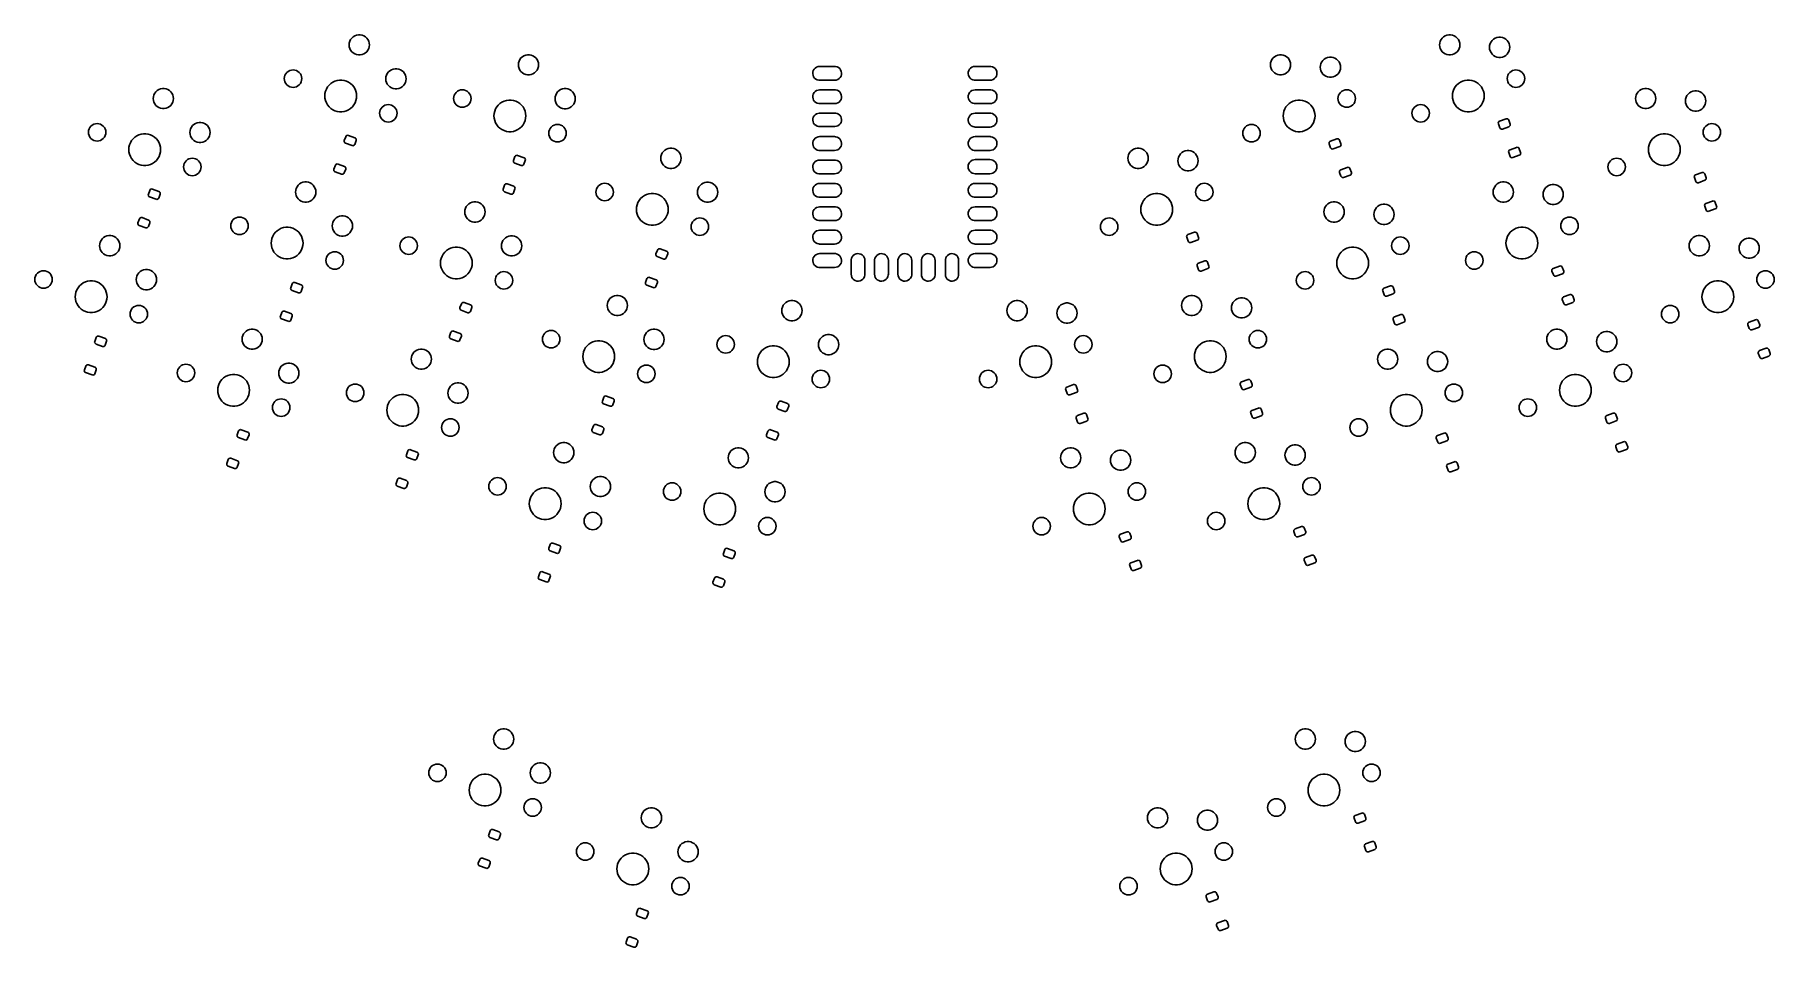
# Model space of a CAD drawing. Extents: x 1.94 to 9.38, y -5.86 to -1.97.
import ezdxf

# ---------------------------------------------------------------- set-up
doc = ezdxf.new("R2010")
doc.units = 0
doc.header["$MEASUREMENT"] = 0
doc.layers.add('BLACK', color=7, linetype='CONTINUOUS')

msp = doc.modelspace()

# ---------------------------------------------------------------- linework, layer by layer
at = {"layer": 'BLACK', "linetype": 'CONTINUOUS'}
for p, q in [((3.2849, -2.00835), (3.28564, -2.0004)), ((3.28564, -2.0004), (3.28782, -1.99271)), ((3.28782, -1.99271), (3.29139, -1.98556)), ((3.29139, -1.98556), (3.2962, -1.97918)), ((3.2962, -1.97918), (3.30211, -1.97379)), ((3.30211, -1.97379), (3.3089, -1.96959)), ((3.3089, -1.96959), (3.31636, -1.9667)), ((3.31636, -1.9667), (3.32421, -1.96523)), ((3.32421, -1.96523), (3.3322, -1.96523)), ((3.3322, -1.96523), (3.34006, -1.9667)), ((3.34006, -1.9667), (3.34751, -1.96959)), ((3.34751, -1.96959), (3.35431, -1.97379)), ((3.35431, -1.97379), (3.36021, -1.97918)), ((3.36021, -1.97918), (3.36503, -1.98556)), ((3.36503, -1.98556), (3.36859, -1.99271)), ((3.36859, -1.99271), (3.37078, -2.0004)), ((3.37078, -2.0004), (3.37151, -2.00835)), ((7.94545, -2.00835), (7.94619, -2.0004)), ((7.94619, -2.0004), (7.94838, -1.99271)), ((7.94838, -1.99271), (7.95194, -1.98556)), ((7.95194, -1.98556), (7.95675, -1.97918)), ((7.95675, -1.97918), (7.96266, -1.97379)), ((7.96266, -1.97379), (7.96945, -1.96959)), ((7.96945, -1.96959), (7.97691, -1.9667)), ((7.97691, -1.9667), (7.98476, -1.96523)), ((7.98476, -1.96523), (7.99275, -1.96523)), ((7.99275, -1.96523), (8.00061, -1.9667)), ((8.00061, -1.9667), (8.00806, -1.96959)), ((8.00806, -1.96959), (8.01486, -1.97379)), ((8.01486, -1.97379), (8.02076, -1.97918)), ((8.02076, -1.97918), (8.02558, -1.98556)), ((8.02558, -1.98556), (8.02914, -1.99271)), ((8.02914, -1.99271), (8.03133, -2.0004)), ((8.03133, -2.0004), (8.03207, -2.00835)), ((8.15945, -2.01076), (8.16163, -2.00307)), ((8.16163, -2.00307), (8.16519, -1.99592)), ((8.16519, -1.99592), (8.17001, -1.98954)), ((8.17001, -1.98954), (8.17592, -1.98416)), ((8.17592, -1.98416), (8.18271, -1.97995)), ((8.18271, -1.97995), (8.19016, -1.97707)), ((8.19016, -1.97707), (8.19802, -1.9756)), ((8.19802, -1.9756), (8.20601, -1.9756)), ((8.20601, -1.9756), (8.21387, -1.97707)), ((8.21387, -1.97707), (8.22132, -1.97995)), ((8.22132, -1.97995), (8.22811, -1.98416)), ((8.22811, -1.98416), (8.23402, -1.98954)), ((8.23402, -1.98954), (8.23884, -1.99592)), ((8.23884, -1.99592), (8.2424, -2.00307)), ((8.2424, -2.00307), (8.24458, -2.01076)), ((3.28564, -2.01631), (3.2849, -2.00835)), ((3.28782, -2.024), (3.28564, -2.01631)), ((3.29139, -2.03115), (3.28782, -2.024)), ((3.2962, -2.03753), (3.29139, -2.03115)), ((3.30211, -2.04291), (3.2962, -2.03753)), ((3.3089, -2.04712), (3.30211, -2.04291)), ((3.31636, -2.05001), (3.3089, -2.04712)), ((3.32421, -2.05148), (3.31636, -2.05001)), ((3.3322, -2.05148), (3.32421, -2.05148)), ((3.34006, -2.05001), (3.3322, -2.05148)), ((3.34751, -2.04712), (3.34006, -2.05001)), ((3.35431, -2.04291), (3.34751, -2.04712)), ((3.36021, -2.03753), (3.35431, -2.04291)), ((3.36503, -2.03115), (3.36021, -2.03753)), ((3.36859, -2.024), (3.36503, -2.03115)), ((3.37078, -2.01631), (3.36859, -2.024)), ((3.37151, -2.00835), (3.37078, -2.01631)), ((4.00879, -2.08554), (4.01098, -2.07785)), ((4.01098, -2.07785), (4.01454, -2.0707)), ((4.01454, -2.0707), (4.01935, -2.06432)), ((4.01935, -2.06432), (4.02526, -2.05894)), ((4.02526, -2.05894), (4.03205, -2.05473)), ((4.03205, -2.05473), (4.03951, -2.05185)), ((4.03951, -2.05185), (4.04736, -2.05038)), ((4.04736, -2.05038), (4.05535, -2.05038)), ((4.05535, -2.05038), (4.06321, -2.05185)), ((4.06321, -2.05185), (4.07066, -2.05473)), ((4.07066, -2.05473), (4.07746, -2.05894)), ((4.07746, -2.05894), (4.08336, -2.06432)), ((4.08336, -2.06432), (4.08818, -2.0707)), ((4.08818, -2.0707), (4.09174, -2.07785)), ((4.09174, -2.07785), (4.09393, -2.08554)), ((7.22304, -2.08554), (7.22522, -2.07785)), ((7.22522, -2.07785), (7.22879, -2.0707)), ((7.22879, -2.0707), (7.2336, -2.06432)), ((7.2336, -2.06432), (7.23951, -2.05894)), ((7.23951, -2.05894), (7.2463, -2.05473)), ((7.2463, -2.05473), (7.25376, -2.05185)), ((7.25376, -2.05185), (7.26161, -2.05038)), ((7.26161, -2.05038), (7.2696, -2.05038)), ((7.2696, -2.05038), (7.27746, -2.05185)), ((7.27746, -2.05185), (7.28491, -2.05473)), ((7.28491, -2.05473), (7.29171, -2.05894)), ((7.29171, -2.05894), (7.29761, -2.06432)), ((7.29761, -2.06432), (7.30243, -2.0707)), ((7.30243, -2.0707), (7.30599, -2.07785)), ((7.30599, -2.07785), (7.30818, -2.08554)), ((7.43848, -2.08822), (7.44204, -2.08107)), ((7.44204, -2.08107), (7.44686, -2.07469)), ((7.44686, -2.07469), (7.45276, -2.0693)), ((7.45276, -2.0693), (7.45956, -2.0651)), ((7.45956, -2.0651), (7.46701, -2.06221)), ((7.46701, -2.06221), (7.47487, -2.06074)), ((7.47487, -2.06074), (7.48286, -2.06074)), ((7.48286, -2.06074), (7.49071, -2.06221)), ((7.49071, -2.06221), (7.49817, -2.0651)), ((7.49817, -2.0651), (7.50496, -2.0693)), ((7.50496, -2.0693), (7.51087, -2.07469)), ((7.51087, -2.07469), (7.51568, -2.08107)), ((7.51568, -2.08107), (7.51925, -2.08822)), ((7.94619, -2.01631), (7.94545, -2.00835)), ((7.94838, -2.024), (7.94619, -2.01631)), ((7.95194, -2.03115), (7.94838, -2.024)), ((7.95675, -2.03753), (7.95194, -2.03115)), ((7.96266, -2.04291), (7.95675, -2.03753)), ((7.96945, -2.04712), (7.96266, -2.04291)), ((7.97691, -2.05001), (7.96945, -2.04712)), ((7.98476, -2.05148), (7.97691, -2.05001)), ((7.99275, -2.05148), (7.98476, -2.05148)), ((8.00061, -2.05001), (7.99275, -2.05148)), ((8.00806, -2.04712), (8.00061, -2.05001)), ((8.01486, -2.04291), (8.00806, -2.04712)), ((8.02076, -2.03753), (8.01486, -2.04291)), ((8.02558, -2.03115), (8.02076, -2.03753)), ((8.02914, -2.024), (8.02558, -2.03115)), ((8.03133, -2.01631), (8.02914, -2.024)), ((8.03207, -2.00835), (8.03133, -2.01631)), ((8.15871, -2.01872), (8.15945, -2.01076)), ((8.15945, -2.02668), (8.15871, -2.01872)), ((8.16163, -2.03436), (8.15945, -2.02668)), ((8.16519, -2.04152), (8.16163, -2.03436)), ((8.17001, -2.04789), (8.16519, -2.04152)), ((8.17592, -2.05328), (8.17001, -2.04789)), ((8.18271, -2.05749), (8.17592, -2.05328)), ((8.19016, -2.06037), (8.18271, -2.05749)), ((8.19802, -2.06184), (8.19016, -2.06037)), ((8.20601, -2.06184), (8.19802, -2.06184)), ((8.21387, -2.06037), (8.20601, -2.06184)), ((8.22132, -2.05749), (8.21387, -2.06037)), ((8.22811, -2.05328), (8.22132, -2.05749)), ((8.23402, -2.04789), (8.22811, -2.05328)), ((8.23884, -2.04152), (8.23402, -2.04789)), ((8.2424, -2.03436), (8.23884, -2.04152)), ((8.24458, -2.02668), (8.2424, -2.03436)), ((8.24458, -2.01076), (8.24532, -2.01872)), ((8.24532, -2.01872), (8.24458, -2.02668)), ((3.00788, -2.15257), (3.0086, -2.14527)), ((3.0086, -2.15987), (3.00788, -2.15257)), ((3.0086, -2.14527), (3.01073, -2.13826)), ((3.01073, -2.13826), (3.01419, -2.13179)), ((3.01419, -2.13179), (3.01884, -2.12612)), ((3.01884, -2.12612), (3.02451, -2.12147)), ((3.02451, -2.12147), (3.03097, -2.11802)), ((3.03097, -2.11802), (3.03799, -2.11589)), ((3.03799, -2.11589), (3.04528, -2.11517)), ((3.04528, -2.11517), (3.05258, -2.11589)), ((3.05258, -2.11589), (3.0596, -2.11802)), ((3.0596, -2.11802), (3.06606, -2.12147)), ((3.06606, -2.12147), (3.07173, -2.12612)), ((3.07173, -2.12612), (3.07638, -2.13179)), ((3.07638, -2.13179), (3.07984, -2.13826)), ((3.07984, -2.13826), (3.08197, -2.14527)), ((3.08197, -2.14527), (3.08269, -2.15257)), ((3.08269, -2.15257), (3.08197, -2.15987)), ((3.4416, -2.15337), (3.44234, -2.14541)), ((3.44234, -2.16133), (3.4416, -2.15337)), ((3.44234, -2.14541), (3.44453, -2.13773)), ((3.44453, -2.13773), (3.44809, -2.13057)), ((3.44809, -2.13057), (3.4529, -2.1242)), ((3.4529, -2.1242), (3.45881, -2.11881)), ((3.45881, -2.11881), (3.4656, -2.11461)), ((3.4656, -2.11461), (3.47306, -2.11172)), ((3.47306, -2.11172), (3.48091, -2.11025)), ((3.48091, -2.11025), (3.4889, -2.11025)), ((3.4889, -2.11025), (3.49676, -2.11172)), ((3.49676, -2.11172), (3.50421, -2.11461)), ((3.50421, -2.11461), (3.51101, -2.11881)), ((3.51101, -2.11881), (3.51691, -2.1242)), ((3.51691, -2.1242), (3.52173, -2.13057)), ((3.52173, -2.13057), (3.52529, -2.13773)), ((3.52529, -2.13773), (3.52748, -2.14541)), ((3.52748, -2.14541), (3.52822, -2.15337)), ((3.52822, -2.15337), (3.52748, -2.16133)), ((4.00805, -2.0935), (4.00879, -2.08554)), ((4.00879, -2.10146), (4.00805, -2.0935)), ((4.01098, -2.10914), (4.00879, -2.10146)), ((4.01454, -2.1163), (4.01098, -2.10914)), ((4.01935, -2.12267), (4.01454, -2.1163)), ((4.02526, -2.12806), (4.01935, -2.12267)), ((4.03205, -2.13227), (4.02526, -2.12806)), ((4.03951, -2.13515), (4.03205, -2.13227)), ((4.04736, -2.13662), (4.03951, -2.13515)), ((4.05535, -2.13662), (4.04736, -2.13662)), ((4.06321, -2.13515), (4.05535, -2.13662)), ((4.07066, -2.13227), (4.06321, -2.13515)), ((4.07746, -2.12806), (4.07066, -2.13227)), ((4.08336, -2.12267), (4.07746, -2.12806)), ((4.08818, -2.1163), (4.08336, -2.12267)), ((4.09174, -2.10914), (4.08818, -2.1163)), ((4.09393, -2.10146), (4.09174, -2.10914)), ((4.09393, -2.08554), (4.09467, -2.0935)), ((4.09467, -2.0935), (4.09393, -2.10146)), ((5.26635, -2.13172), (5.26675, -2.12487)), ((5.26754, -2.13847), (5.26635, -2.13172)), ((5.26675, -2.12487), (5.26871, -2.1183)), ((5.27026, -2.14476), (5.26754, -2.13847)), ((5.26871, -2.1183), (5.27214, -2.11237)), ((5.27435, -2.15026), (5.27026, -2.14476)), ((5.27214, -2.11237), (5.27685, -2.10738)), ((5.2796, -2.15467), (5.27435, -2.15026)), ((5.27685, -2.10738), (5.28257, -2.10361)), ((5.28573, -2.15775), (5.2796, -2.15467)), ((5.28257, -2.10361), (5.28902, -2.10127)), ((5.28902, -2.10127), (5.29583, -2.10047)), ((5.29583, -2.10047), (5.36, -2.10047)), ((5.36, -2.10047), (5.36343, -2.10067)), ((5.36343, -2.10067), (5.3701, -2.10225)), ((5.3701, -2.10225), (5.37623, -2.10533)), ((5.37898, -2.15262), (5.37325, -2.15639)), ((5.37623, -2.10533), (5.38148, -2.10974)), ((5.38368, -2.14763), (5.37898, -2.15262)), ((5.38148, -2.10974), (5.38557, -2.11524)), ((5.38711, -2.1417), (5.38368, -2.14763)), ((5.38557, -2.11524), (5.38829, -2.12153)), ((5.38908, -2.13513), (5.38711, -2.1417)), ((5.38829, -2.12153), (5.38948, -2.12828)), ((5.38948, -2.12828), (5.38908, -2.13513)), ((5.93052, -2.13172), (5.93092, -2.12487)), ((5.93171, -2.13847), (5.93052, -2.13172)), ((5.93092, -2.12487), (5.93289, -2.1183)), ((5.93443, -2.14476), (5.93171, -2.13847)), ((5.93289, -2.1183), (5.93632, -2.11237)), ((5.93852, -2.15026), (5.93443, -2.14476)), ((5.93632, -2.11237), (5.94102, -2.10738)), ((5.94377, -2.15467), (5.93852, -2.15026)), ((5.94102, -2.10738), (5.94675, -2.10361)), ((5.9499, -2.15775), (5.94377, -2.15467)), ((5.94675, -2.10361), (5.95319, -2.10127)), ((5.95319, -2.10127), (5.96, -2.10047)), ((5.96, -2.10047), (6.02417, -2.10047)), ((6.02417, -2.10047), (6.0276, -2.10067)), ((6.0276, -2.10067), (6.03427, -2.10225)), ((6.03427, -2.10225), (6.0404, -2.10533)), ((6.04315, -2.15262), (6.03743, -2.15639)), ((6.0404, -2.10533), (6.04565, -2.10974)), ((6.04786, -2.14763), (6.04315, -2.15262)), ((6.04565, -2.10974), (6.04974, -2.11524)), ((6.05129, -2.1417), (6.04786, -2.14763)), ((6.04974, -2.11524), (6.05246, -2.12153)), ((6.05325, -2.13513), (6.05129, -2.1417)), ((6.05246, -2.12153), (6.05365, -2.12828)), ((6.05365, -2.12828), (6.05325, -2.13513)), ((7.2223, -2.0935), (7.22304, -2.08554)), ((7.22304, -2.10146), (7.2223, -2.0935)), ((7.22522, -2.10914), (7.22304, -2.10146)), ((7.22879, -2.1163), (7.22522, -2.10914)), ((7.2336, -2.12267), (7.22879, -2.1163)), ((7.23951, -2.12806), (7.2336, -2.12267)), ((7.2463, -2.13227), (7.23951, -2.12806)), ((7.25376, -2.13515), (7.2463, -2.13227)), ((7.26161, -2.13662), (7.25376, -2.13515)), ((7.2696, -2.13662), (7.26161, -2.13662)), ((7.27746, -2.13515), (7.2696, -2.13662)), ((7.28491, -2.13227), (7.27746, -2.13515)), ((7.29171, -2.12806), (7.28491, -2.13227)), ((7.29761, -2.12267), (7.29171, -2.12806)), ((7.30243, -2.1163), (7.29761, -2.12267)), ((7.30599, -2.10914), (7.30243, -2.1163)), ((7.30818, -2.10146), (7.30599, -2.10914)), ((7.30818, -2.08554), (7.30891, -2.0935)), ((7.30891, -2.0935), (7.30818, -2.10146)), ((7.43556, -2.10386), (7.43629, -2.09591)), ((7.43629, -2.11182), (7.43556, -2.10386)), ((7.43629, -2.09591), (7.43848, -2.08822)), ((7.43848, -2.11951), (7.43629, -2.11182)), ((7.44204, -2.12666), (7.43848, -2.11951)), ((7.44686, -2.13304), (7.44204, -2.12666)), ((7.45276, -2.13842), (7.44686, -2.13304)), ((7.45956, -2.14263), (7.45276, -2.13842)), ((7.46701, -2.14552), (7.45956, -2.14263)), ((7.47487, -2.14699), (7.46701, -2.14552)), ((7.48286, -2.14699), (7.47487, -2.14699)), ((7.49071, -2.14552), (7.48286, -2.14699)), ((7.49817, -2.14263), (7.49071, -2.14552)), ((7.50496, -2.13842), (7.49817, -2.14263)), ((7.51087, -2.13304), (7.50496, -2.13842)), ((7.51568, -2.12666), (7.51087, -2.13304)), ((7.51925, -2.11951), (7.51568, -2.12666)), ((7.51925, -2.08822), (7.52143, -2.09591)), ((7.52143, -2.11182), (7.51925, -2.11951)), ((7.52143, -2.09591), (7.52217, -2.10386)), ((7.52217, -2.10386), (7.52143, -2.11182)), ((8.23428, -2.15257), (8.235, -2.14527)), ((8.235, -2.15987), (8.23428, -2.15257)), ((8.235, -2.14527), (8.23713, -2.13826)), ((8.23713, -2.13826), (8.24058, -2.13179)), ((8.24058, -2.13179), (8.24523, -2.12612)), ((8.24523, -2.12612), (8.2509, -2.12147)), ((8.2509, -2.12147), (8.25737, -2.11802)), ((8.25737, -2.11802), (8.26438, -2.11589)), ((8.26438, -2.11589), (8.27168, -2.11517)), ((8.27168, -2.11517), (8.27898, -2.11589)), ((8.27898, -2.11589), (8.28599, -2.11802)), ((8.28599, -2.11802), (8.29246, -2.12147)), ((8.29246, -2.12147), (8.29813, -2.12612)), ((8.29813, -2.12612), (8.30278, -2.13179)), ((8.30278, -2.13179), (8.30624, -2.13826)), ((8.30624, -2.13826), (8.30836, -2.14527)), ((8.30836, -2.14527), (8.30908, -2.15257)), ((8.30908, -2.15257), (8.30836, -2.15987)), ((2.44729, -2.23767), (2.44803, -2.22972)), ((2.44803, -2.22972), (2.45022, -2.22203)), ((2.45022, -2.22203), (2.45378, -2.21488)), ((2.45378, -2.21488), (2.4586, -2.2085)), ((2.4586, -2.2085), (2.4645, -2.20311)), ((2.4645, -2.20311), (2.4713, -2.19891)), ((2.4713, -2.19891), (2.47875, -2.19602)), ((2.47875, -2.19602), (2.4866, -2.19455)), ((2.4866, -2.19455), (2.4946, -2.19455)), ((2.4946, -2.19455), (2.50245, -2.19602)), ((2.50245, -2.19602), (2.5099, -2.19891)), ((2.5099, -2.19891), (2.5167, -2.20311)), ((2.5167, -2.20311), (2.5226, -2.2085)), ((2.5226, -2.2085), (2.52742, -2.21488)), ((2.52742, -2.21488), (2.53098, -2.22203)), ((2.53098, -2.22203), (2.53317, -2.22972)), ((2.53317, -2.22972), (2.53391, -2.23767)), ((3.01073, -2.16688), (3.0086, -2.15987)), ((3.01419, -2.17335), (3.01073, -2.16688)), ((3.01884, -2.17902), (3.01419, -2.17335)), ((3.02451, -2.18367), (3.01884, -2.17902)), ((3.03097, -2.18712), (3.02451, -2.18367)), ((3.03799, -2.18925), (3.03097, -2.18712)), ((3.04528, -2.18997), (3.03799, -2.18925)), ((3.05258, -2.18925), (3.04528, -2.18997)), ((3.0596, -2.18712), (3.05258, -2.18925)), ((3.06606, -2.18367), (3.0596, -2.18712)), ((3.07173, -2.17902), (3.06606, -2.18367)), ((3.07638, -2.17335), (3.07173, -2.17902)), ((3.07984, -2.16688), (3.07638, -2.17335)), ((3.08197, -2.15987), (3.07984, -2.16688)), ((3.18085, -2.22663), (3.18161, -2.21651)), ((3.18161, -2.23675), (3.18085, -2.22663)), ((3.18161, -2.21651), (3.18386, -2.20661)), ((3.18386, -2.20661), (3.18757, -2.19716)), ((3.18757, -2.19716), (3.19265, -2.18837)), ((3.19265, -2.18837), (3.19898, -2.18044)), ((3.19898, -2.18044), (3.20642, -2.17353)), ((3.20642, -2.17353), (3.2148, -2.16781)), ((3.2148, -2.16781), (3.22395, -2.16341)), ((3.22395, -2.16341), (3.23365, -2.16042)), ((3.23365, -2.16042), (3.24369, -2.15891)), ((3.24369, -2.15891), (3.25384, -2.15891)), ((3.25384, -2.15891), (3.26387, -2.16042)), ((3.26387, -2.16042), (3.27357, -2.16341)), ((3.27357, -2.16341), (3.28272, -2.16781)), ((3.28272, -2.16781), (3.2911, -2.17353)), ((3.2911, -2.17353), (3.29855, -2.18044)), ((3.29855, -2.18044), (3.30487, -2.18837)), ((3.30487, -2.18837), (3.30995, -2.19716)), ((3.30995, -2.19716), (3.31366, -2.20661)), ((3.31366, -2.20661), (3.31592, -2.21651)), ((3.31592, -2.21651), (3.31667, -2.22663)), ((3.31667, -2.22663), (3.31592, -2.23675)), ((3.44453, -2.16902), (3.44234, -2.16133)), ((3.44809, -2.17617), (3.44453, -2.16902)), ((3.4529, -2.18255), (3.44809, -2.17617)), ((3.45881, -2.18793), (3.4529, -2.18255)), ((3.4656, -2.19214), (3.45881, -2.18793)), ((3.47306, -2.19503), (3.4656, -2.19214)), ((3.48091, -2.19649), (3.47306, -2.19503)), ((3.4889, -2.19649), (3.48091, -2.19649)), ((3.49676, -2.19503), (3.4889, -2.19649)), ((3.50421, -2.19214), (3.49676, -2.19503)), ((3.51101, -2.18793), (3.50421, -2.19214)), ((3.51691, -2.18255), (3.51101, -2.18793)), ((3.52173, -2.17617), (3.51691, -2.18255)), ((3.52529, -2.16902), (3.52173, -2.17617)), ((3.52748, -2.16133), (3.52529, -2.16902)), ((3.73175, -2.23042), (3.73388, -2.2234)), ((3.73388, -2.2234), (3.73734, -2.21694)), ((3.73734, -2.21694), (3.74199, -2.21127)), ((3.74199, -2.21127), (3.74766, -2.20662)), ((3.74766, -2.20662), (3.75412, -2.20316)), ((3.75412, -2.20316), (3.76114, -2.20103)), ((3.76114, -2.20103), (3.76844, -2.20031)), ((3.76844, -2.20031), (3.77573, -2.20103)), ((3.77573, -2.20103), (3.78275, -2.20316)), ((3.78275, -2.20316), (3.78922, -2.20662)), ((3.78922, -2.20662), (3.79488, -2.21127)), ((3.79488, -2.21127), (3.79953, -2.21694)), ((3.79953, -2.21694), (3.80299, -2.2234)), ((3.80299, -2.2234), (3.80512, -2.23042)), ((4.16549, -2.23056), (4.16768, -2.22287)), ((4.16768, -2.22287), (4.17124, -2.21572)), ((4.17124, -2.21572), (4.17606, -2.20934)), ((4.17606, -2.20934), (4.18196, -2.20396)), ((4.18196, -2.20396), (4.18876, -2.19975)), ((4.18876, -2.19975), (4.19621, -2.19686)), ((4.19621, -2.19686), (4.20406, -2.19539)), ((4.20406, -2.19539), (4.21206, -2.19539)), ((4.21206, -2.19539), (4.21991, -2.19686)), ((4.21991, -2.19686), (4.22736, -2.19975)), ((4.22736, -2.19975), (4.23416, -2.20396)), ((4.23416, -2.20396), (4.24006, -2.20934)), ((4.24006, -2.20934), (4.24488, -2.21572)), ((4.24488, -2.21572), (4.24844, -2.22287)), ((4.24844, -2.22287), (4.25063, -2.23056)), ((5.26635, -2.23172), (5.26675, -2.22487)), ((5.26675, -2.22487), (5.26871, -2.2183)), ((5.26871, -2.2183), (5.27214, -2.21237)), ((5.27214, -2.21237), (5.27685, -2.20738)), ((5.27685, -2.20738), (5.28257, -2.20361)), ((5.28257, -2.20361), (5.28902, -2.20127)), ((5.2924, -2.15933), (5.28573, -2.15775)), ((5.28902, -2.20127), (5.29583, -2.20047)), ((5.29583, -2.15953), (5.2924, -2.15933)), ((5.36, -2.15953), (5.29583, -2.15953)), ((5.29583, -2.20047), (5.36, -2.20047)), ((5.36681, -2.15873), (5.36, -2.15953)), ((5.36, -2.20047), (5.36343, -2.20067)), ((5.36343, -2.20067), (5.3701, -2.20225)), ((5.37325, -2.15639), (5.36681, -2.15873)), ((5.3701, -2.20225), (5.37623, -2.20533)), ((5.37623, -2.20533), (5.38148, -2.20974)), ((5.38148, -2.20974), (5.38557, -2.21524)), ((5.38557, -2.21524), (5.38829, -2.22153)), ((5.38829, -2.22153), (5.38948, -2.22828)), ((5.38948, -2.22828), (5.38908, -2.23513)), ((5.93052, -2.23172), (5.93092, -2.22487)), ((5.93092, -2.22487), (5.93289, -2.2183)), ((5.93289, -2.2183), (5.93632, -2.21237)), ((5.93632, -2.21237), (5.94102, -2.20738)), ((5.94102, -2.20738), (5.94675, -2.20361)), ((5.94675, -2.20361), (5.95319, -2.20127)), ((5.95657, -2.15933), (5.9499, -2.15775)), ((5.95319, -2.20127), (5.96, -2.20047)), ((5.96, -2.15953), (5.95657, -2.15933)), ((6.02417, -2.15953), (5.96, -2.15953)), ((5.96, -2.20047), (6.02417, -2.20047)), ((6.03098, -2.15873), (6.02417, -2.15953)), ((6.02417, -2.20047), (6.0276, -2.20067)), ((6.0276, -2.20067), (6.03427, -2.20225)), ((6.03743, -2.15639), (6.03098, -2.15873)), ((6.03427, -2.20225), (6.0404, -2.20533)), ((6.0404, -2.20533), (6.04565, -2.20974)), ((6.04565, -2.20974), (6.04974, -2.21524)), ((6.04974, -2.21524), (6.05246, -2.22153)), ((6.05246, -2.22153), (6.05365, -2.22828)), ((6.05365, -2.22828), (6.05325, -2.23513)), ((7.51185, -2.23042), (7.51397, -2.2234)), ((7.51397, -2.2234), (7.51743, -2.21694)), ((7.51743, -2.21694), (7.52208, -2.21127)), ((7.52208, -2.21127), (7.52775, -2.20662)), ((7.52775, -2.20662), (7.53422, -2.20316)), ((7.53422, -2.20316), (7.54123, -2.20103)), ((7.54123, -2.20103), (7.54853, -2.20031)), ((7.54853, -2.20031), (7.55583, -2.20103)), ((7.55583, -2.20103), (7.56284, -2.20316)), ((7.56284, -2.20316), (7.56931, -2.20662)), ((7.56931, -2.20662), (7.57498, -2.21127)), ((7.57498, -2.21127), (7.57963, -2.21694)), ((7.57963, -2.21694), (7.58308, -2.2234)), ((7.58308, -2.2234), (7.58521, -2.23042)), ((8.00029, -2.22663), (8.00105, -2.21651)), ((8.00105, -2.23675), (8.00029, -2.22663)), ((8.00105, -2.21651), (8.00331, -2.20661)), ((8.00331, -2.20661), (8.00702, -2.19716)), ((8.00702, -2.19716), (8.01209, -2.18837)), ((8.01209, -2.18837), (8.01842, -2.18044)), ((8.01842, -2.18044), (8.02586, -2.17353)), ((8.02586, -2.17353), (8.03425, -2.16781)), ((8.03425, -2.16781), (8.04339, -2.16341)), ((8.04339, -2.16341), (8.05309, -2.16042)), ((8.05309, -2.16042), (8.06313, -2.15891)), ((8.06313, -2.15891), (8.07328, -2.15891)), ((8.07328, -2.15891), (8.08332, -2.16042)), ((8.08332, -2.16042), (8.09302, -2.16341)), ((8.09302, -2.16341), (8.10216, -2.16781)), ((8.10216, -2.16781), (8.11055, -2.17353)), ((8.11055, -2.17353), (8.11799, -2.18044)), ((8.11799, -2.18044), (8.12432, -2.18837)), ((8.12432, -2.18837), (8.12939, -2.19716)), ((8.12939, -2.19716), (8.1331, -2.20661)), ((8.1331, -2.20661), (8.13536, -2.21651)), ((8.13536, -2.21651), (8.13612, -2.22663)), ((8.13612, -2.22663), (8.13536, -2.23675)), ((8.23713, -2.16688), (8.235, -2.15987)), ((8.24058, -2.17335), (8.23713, -2.16688)), ((8.24523, -2.17902), (8.24058, -2.17335)), ((8.2509, -2.18367), (8.24523, -2.17902)), ((8.25737, -2.18712), (8.2509, -2.18367)), ((8.26438, -2.18925), (8.25737, -2.18712)), ((8.27168, -2.18997), (8.26438, -2.18925)), ((8.27898, -2.18925), (8.27168, -2.18997)), ((8.28599, -2.18712), (8.27898, -2.18925)), ((8.29246, -2.18367), (8.28599, -2.18712)), ((8.29813, -2.17902), (8.29246, -2.18367)), ((8.30278, -2.17335), (8.29813, -2.17902)), ((8.30624, -2.16688), (8.30278, -2.17335)), ((8.30836, -2.15987), (8.30624, -2.16688)), ((8.78306, -2.23767), (8.7838, -2.22972)), ((8.7838, -2.22972), (8.78598, -2.22203)), ((8.78598, -2.22203), (8.78955, -2.21488)), ((8.78955, -2.21488), (8.79436, -2.2085)), ((8.79436, -2.2085), (8.80027, -2.20311)), ((8.80027, -2.20311), (8.80706, -2.19891)), ((8.80706, -2.19891), (8.81451, -2.19602)), ((8.81451, -2.19602), (8.82237, -2.19455)), ((8.82237, -2.19455), (8.83036, -2.19455)), ((8.83036, -2.19455), (8.83822, -2.19602)), ((8.83822, -2.19602), (8.84567, -2.19891)), ((8.84567, -2.19891), (8.85246, -2.20311)), ((8.85246, -2.20311), (8.85837, -2.2085)), ((8.85837, -2.2085), (8.86319, -2.21488)), ((8.86319, -2.21488), (8.86675, -2.22203)), ((8.86675, -2.22203), (8.86894, -2.22972)), ((8.86894, -2.22972), (8.86967, -2.23767)), ((8.99924, -2.23239), (9.0028, -2.22524)), ((9.0028, -2.22524), (9.00762, -2.21886)), ((9.00762, -2.21886), (9.01352, -2.21348)), ((9.01352, -2.21348), (9.02032, -2.20927)), ((9.02032, -2.20927), (9.02777, -2.20638)), ((9.02777, -2.20638), (9.03563, -2.20492)), ((9.03563, -2.20492), (9.04362, -2.20492)), ((9.04362, -2.20492), (9.05147, -2.20638)), ((9.05147, -2.20638), (9.05893, -2.20927)), ((9.05893, -2.20927), (9.06572, -2.21348)), ((9.06572, -2.21348), (9.07163, -2.21886)), ((9.07163, -2.21886), (9.07644, -2.22524)), ((9.07644, -2.22524), (9.08, -2.23239)), ((2.44803, -2.24563), (2.44729, -2.23767)), ((2.45022, -2.25332), (2.44803, -2.24563)), ((2.45378, -2.26047), (2.45022, -2.25332)), ((2.4586, -2.26685), (2.45378, -2.26047)), ((2.4645, -2.27223), (2.4586, -2.26685)), ((2.4713, -2.27644), (2.4645, -2.27223)), ((2.47875, -2.27933), (2.4713, -2.27644)), ((2.4866, -2.2808), (2.47875, -2.27933)), ((2.4946, -2.2808), (2.4866, -2.2808)), ((2.50245, -2.27933), (2.4946, -2.2808)), ((2.5099, -2.27644), (2.50245, -2.27933)), ((2.5167, -2.27223), (2.5099, -2.27644)), ((2.5226, -2.26685), (2.5167, -2.27223)), ((2.52742, -2.26047), (2.5226, -2.26685)), ((2.53098, -2.25332), (2.52742, -2.26047)), ((2.53317, -2.24563), (2.53098, -2.25332)), ((2.53391, -2.23767), (2.53317, -2.24563)), ((3.18386, -2.24665), (3.18161, -2.23675)), ((3.18757, -2.2561), (3.18386, -2.24665)), ((3.19265, -2.26489), (3.18757, -2.2561)), ((3.19898, -2.27282), (3.19265, -2.26489)), ((3.20642, -2.27973), (3.19898, -2.27282)), ((3.2148, -2.28544), (3.20642, -2.27973)), ((3.22395, -2.28985), (3.2148, -2.28544)), ((3.23365, -2.29284), (3.22395, -2.28985)), ((3.24369, -2.29435), (3.23365, -2.29284)), ((3.25384, -2.29435), (3.24369, -2.29435)), ((3.26387, -2.29284), (3.25384, -2.29435)), ((3.27357, -2.28985), (3.26387, -2.29284)), ((3.28272, -2.28544), (3.27357, -2.28985)), ((3.2911, -2.27973), (3.28272, -2.28544)), ((3.29855, -2.27282), (3.2911, -2.27973)), ((3.30487, -2.26489), (3.29855, -2.27282)), ((3.30995, -2.2561), (3.30487, -2.26489)), ((3.31366, -2.24665), (3.30995, -2.2561)), ((3.31592, -2.23675), (3.31366, -2.24665)), ((3.41484, -2.30069), (3.41555, -2.29339)), ((3.41555, -2.30799), (3.41484, -2.30069)), ((3.41555, -2.29339), (3.41768, -2.28638)), ((3.41768, -2.28638), (3.42114, -2.27991)), ((3.42114, -2.27991), (3.42579, -2.27424)), ((3.42579, -2.27424), (3.43146, -2.26959)), ((3.43146, -2.26959), (3.43792, -2.26613)), ((3.43792, -2.26613), (3.44494, -2.26401)), ((3.44494, -2.26401), (3.45224, -2.26329)), ((3.45224, -2.26329), (3.45953, -2.26401)), ((3.45953, -2.26401), (3.46655, -2.26613)), ((3.46655, -2.26613), (3.47302, -2.26959)), ((3.47302, -2.26959), (3.47868, -2.27424)), ((3.47868, -2.27424), (3.48334, -2.27991)), ((3.48334, -2.27991), (3.48679, -2.28638)), ((3.48679, -2.28638), (3.48892, -2.29339)), ((3.48892, -2.29339), (3.48964, -2.30069)), ((3.48964, -2.30069), (3.48892, -2.30799)), ((3.73103, -2.23771), (3.73175, -2.23042)), ((3.73175, -2.24501), (3.73103, -2.23771)), ((3.73388, -2.25203), (3.73175, -2.24501)), ((3.73734, -2.25849), (3.73388, -2.25203)), ((3.74199, -2.26416), (3.73734, -2.25849)), ((3.74766, -2.26881), (3.74199, -2.26416)), ((3.75412, -2.27227), (3.74766, -2.26881)), ((3.76114, -2.2744), (3.75412, -2.27227)), ((3.76844, -2.27512), (3.76114, -2.2744)), ((3.77573, -2.2744), (3.76844, -2.27512)), ((3.78275, -2.27227), (3.77573, -2.2744)), ((3.78922, -2.26881), (3.78275, -2.27227)), ((3.79488, -2.26416), (3.78922, -2.26881)), ((3.79953, -2.25849), (3.79488, -2.26416)), ((3.80299, -2.25203), (3.79953, -2.25849)), ((3.80512, -2.24501), (3.80299, -2.25203)), ((3.80512, -2.23042), (3.80584, -2.23771)), ((3.80584, -2.23771), (3.80512, -2.24501)), ((3.904, -2.31177), (3.90476, -2.30165)), ((3.90476, -2.30165), (3.90702, -2.29176)), ((3.90702, -2.29176), (3.91072, -2.28231)), ((3.91072, -2.28231), (3.9158, -2.27352)), ((3.9158, -2.27352), (3.92213, -2.26558)), ((3.92213, -2.26558), (3.92957, -2.25868)), ((3.92957, -2.25868), (3.93796, -2.25296)), ((3.93796, -2.25296), (3.9471, -2.24856)), ((3.9471, -2.24856), (3.9568, -2.24556)), ((3.9568, -2.24556), (3.96684, -2.24405)), ((3.96684, -2.24405), (3.97699, -2.24405)), ((3.97699, -2.24405), (3.98703, -2.24556)), ((3.98703, -2.24556), (3.99672, -2.24856)), ((3.99672, -2.24856), (4.00587, -2.25296)), ((4.00587, -2.25296), (4.01426, -2.25868)), ((4.01426, -2.25868), (4.0217, -2.26558)), ((4.0217, -2.26558), (4.02803, -2.27352)), ((4.02803, -2.27352), (4.0331, -2.28231)), ((4.0331, -2.28231), (4.03681, -2.29176)), ((4.03681, -2.29176), (4.03907, -2.30165)), ((4.03907, -2.30165), (4.03983, -2.31177)), ((4.16475, -2.23852), (4.16549, -2.23056)), ((4.16549, -2.24647), (4.16475, -2.23852)), ((4.16768, -2.25416), (4.16549, -2.24647)), ((4.17124, -2.26132), (4.16768, -2.25416)), ((4.17606, -2.26769), (4.17124, -2.26132)), ((4.18196, -2.27308), (4.17606, -2.26769)), ((4.18876, -2.27728), (4.18196, -2.27308)), ((4.19621, -2.28017), (4.18876, -2.27728)), ((4.20406, -2.28164), (4.19621, -2.28017)), ((4.21206, -2.28164), (4.20406, -2.28164)), ((4.21991, -2.28017), (4.21206, -2.28164)), ((4.22736, -2.27728), (4.21991, -2.28017)), ((4.23416, -2.27308), (4.22736, -2.27728)), ((4.24006, -2.26769), (4.23416, -2.27308)), ((4.24488, -2.26132), (4.24006, -2.26769)), ((4.24844, -2.25416), (4.24488, -2.26132)), ((4.25063, -2.24647), (4.24844, -2.25416)), ((4.25063, -2.23056), (4.25137, -2.23852)), ((4.25137, -2.23852), (4.25063, -2.24647)), ((5.26754, -2.23847), (5.26635, -2.23172)), ((5.27026, -2.24476), (5.26754, -2.23847)), ((5.27435, -2.25026), (5.27026, -2.24476)), ((5.2796, -2.25467), (5.27435, -2.25026)), ((5.27635, -2.30706), (5.28182, -2.30347)), ((5.28573, -2.25775), (5.2796, -2.25467)), ((5.28182, -2.30347), (5.28796, -2.30123)), ((5.2924, -2.25933), (5.28573, -2.25775)), ((5.28796, -2.30123), (5.29445, -2.30047)), ((5.29583, -2.25953), (5.2924, -2.25933)), ((5.29445, -2.30047), (5.36138, -2.30047)), ((5.36, -2.25953), (5.29583, -2.25953)), ((5.36681, -2.25873), (5.36, -2.25953)), ((5.36138, -2.30047), (5.36465, -2.30066)), ((5.36465, -2.30066), (5.37101, -2.30217)), ((5.37325, -2.25639), (5.36681, -2.25873)), ((5.37101, -2.30217), (5.37685, -2.3051)), ((5.37898, -2.25262), (5.37325, -2.25639)), ((5.38368, -2.24763), (5.37898, -2.25262)), ((5.38711, -2.2417), (5.38368, -2.24763)), ((5.38908, -2.23513), (5.38711, -2.2417)), ((5.93171, -2.23847), (5.93052, -2.23172)), ((5.93443, -2.24476), (5.93171, -2.23847)), ((5.93852, -2.25026), (5.93443, -2.24476)), ((5.94377, -2.25467), (5.93852, -2.25026)), ((5.94102, -2.30738), (5.94675, -2.30361)), ((5.9499, -2.25775), (5.94377, -2.25467)), ((5.94675, -2.30361), (5.95319, -2.30127)), ((5.95657, -2.25933), (5.9499, -2.25775)), ((5.95319, -2.30127), (5.96, -2.30047)), ((5.96, -2.25953), (5.95657, -2.25933)), ((6.02417, -2.25953), (5.96, -2.25953)), ((5.96, -2.30047), (6.02417, -2.30047)), ((6.03098, -2.25873), (6.02417, -2.25953)), ((6.02417, -2.30047), (6.0276, -2.30067)), ((6.0276, -2.30067), (6.03427, -2.30225)), ((6.03743, -2.25639), (6.03098, -2.25873)), ((6.03427, -2.30225), (6.0404, -2.30533)), ((6.04315, -2.25262), (6.03743, -2.25639)), ((6.04786, -2.24763), (6.04315, -2.25262)), ((6.05129, -2.2417), (6.04786, -2.24763)), ((6.05325, -2.23513), (6.05129, -2.2417)), ((7.27714, -2.31177), (7.2779, -2.30165)), ((7.2779, -2.30165), (7.28016, -2.29176)), ((7.28016, -2.29176), (7.28386, -2.28231)), ((7.28386, -2.28231), (7.28894, -2.27352)), ((7.28894, -2.27352), (7.29527, -2.26558)), ((7.29527, -2.26558), (7.30271, -2.25868)), ((7.30271, -2.25868), (7.3111, -2.25296)), ((7.3111, -2.25296), (7.32024, -2.24856)), ((7.32024, -2.24856), (7.32994, -2.24556)), ((7.32994, -2.24556), (7.33998, -2.24405)), ((7.33998, -2.24405), (7.35013, -2.24405)), ((7.35013, -2.24405), (7.36016, -2.24556)), ((7.36016, -2.24556), (7.36986, -2.24856)), ((7.36986, -2.24856), (7.37901, -2.25296)), ((7.37901, -2.25296), (7.3874, -2.25868)), ((7.3874, -2.25868), (7.39484, -2.26558)), ((7.39484, -2.26558), (7.40117, -2.27352)), ((7.40117, -2.27352), (7.40624, -2.28231)), ((7.40624, -2.28231), (7.40995, -2.29176)), ((7.40995, -2.29176), (7.41221, -2.30165)), ((7.41221, -2.30165), (7.41297, -2.31177)), ((7.51113, -2.23771), (7.51185, -2.23042)), ((7.51185, -2.24501), (7.51113, -2.23771)), ((7.51397, -2.25203), (7.51185, -2.24501)), ((7.51743, -2.25849), (7.51397, -2.25203)), ((7.52208, -2.26416), (7.51743, -2.25849)), ((7.52775, -2.26881), (7.52208, -2.26416)), ((7.53422, -2.27227), (7.52775, -2.26881)), ((7.54123, -2.2744), (7.53422, -2.27227)), ((7.54853, -2.27512), (7.54123, -2.2744)), ((7.55583, -2.2744), (7.54853, -2.27512)), ((7.56284, -2.27227), (7.55583, -2.2744)), ((7.56931, -2.26881), (7.56284, -2.27227)), ((7.57498, -2.26416), (7.56931, -2.26881)), ((7.57963, -2.25849), (7.57498, -2.26416)), ((7.58308, -2.25203), (7.57963, -2.25849)), ((7.58521, -2.24501), (7.58308, -2.25203)), ((7.58521, -2.23042), (7.58593, -2.23771)), ((7.58593, -2.23771), (7.58521, -2.24501)), ((7.82733, -2.30069), (7.82804, -2.29339)), ((7.82804, -2.30799), (7.82733, -2.30069)), ((7.82804, -2.29339), (7.83017, -2.28638)), ((7.83017, -2.28638), (7.83363, -2.27991)), ((7.83363, -2.27991), (7.83828, -2.27424)), ((7.83828, -2.27424), (7.84395, -2.26959)), ((7.84395, -2.26959), (7.85041, -2.26613)), ((7.85041, -2.26613), (7.85743, -2.26401)), ((7.85743, -2.26401), (7.86473, -2.26329)), ((7.86473, -2.26329), (7.87202, -2.26401)), ((7.87202, -2.26401), (7.87904, -2.26613)), ((7.87904, -2.26613), (7.88551, -2.26959)), ((7.88551, -2.26959), (7.89117, -2.27424)), ((7.89117, -2.27424), (7.89583, -2.27991)), ((7.89583, -2.27991), (7.89928, -2.28638)), ((7.89928, -2.28638), (7.90141, -2.29339)), ((7.90141, -2.29339), (7.90213, -2.30069)), ((7.90213, -2.30069), (7.90141, -2.30799)), ((8.00331, -2.24665), (8.00105, -2.23675)), ((8.00702, -2.2561), (8.00331, -2.24665)), ((8.01209, -2.26489), (8.00702, -2.2561)), ((8.01842, -2.27282), (8.01209, -2.26489)), ((8.02586, -2.27973), (8.01842, -2.27282)), ((8.03425, -2.28544), (8.02586, -2.27973)), ((8.04339, -2.28985), (8.03425, -2.28544)), ((8.05309, -2.29284), (8.04339, -2.28985)), ((8.06313, -2.29435), (8.05309, -2.29284)), ((8.07328, -2.29435), (8.06313, -2.29435)), ((8.08332, -2.29284), (8.07328, -2.29435)), ((8.09302, -2.28985), (8.08332, -2.29284)), ((8.10216, -2.28544), (8.09302, -2.28985)), ((8.11055, -2.27973), (8.10216, -2.28544)), ((8.11799, -2.27282), (8.11055, -2.27973)), ((8.12432, -2.26489), (8.11799, -2.27282)), ((8.12939, -2.2561), (8.12432, -2.26489)), ((8.1331, -2.24665), (8.12939, -2.2561)), ((8.13536, -2.23675), (8.1331, -2.24665)), ((8.7838, -2.24563), (8.78306, -2.23767)), ((8.78598, -2.25332), (8.7838, -2.24563)), ((8.78955, -2.26047), (8.78598, -2.25332)), ((8.79436, -2.26685), (8.78955, -2.26047)), ((8.80027, -2.27223), (8.79436, -2.26685)), ((8.80706, -2.27644), (8.80027, -2.27223)), ((8.81451, -2.27933), (8.80706, -2.27644)), ((8.82237, -2.2808), (8.81451, -2.27933)), ((8.83036, -2.2808), (8.82237, -2.2808)), ((8.83822, -2.27933), (8.83036, -2.2808)), ((8.84567, -2.27644), (8.83822, -2.27933)), ((8.85246, -2.27223), (8.84567, -2.27644)), ((8.85837, -2.26685), (8.85246, -2.27223)), ((8.86319, -2.26047), (8.85837, -2.26685)), ((8.86675, -2.25332), (8.86319, -2.26047)), ((8.86894, -2.24563), (8.86675, -2.25332)), ((8.86967, -2.23767), (8.86894, -2.24563)), ((8.99631, -2.24804), (8.99705, -2.24008)), ((8.99705, -2.256), (8.99631, -2.24804)), ((8.99705, -2.24008), (8.99924, -2.23239)), ((8.99924, -2.26368), (8.99705, -2.256)), ((9.0028, -2.27084), (8.99924, -2.26368)), ((9.00762, -2.27721), (9.0028, -2.27084)), ((9.01352, -2.2826), (9.00762, -2.27721)), ((9.02032, -2.28681), (9.01352, -2.2826)), ((9.02777, -2.28969), (9.02032, -2.28681)), ((9.03563, -2.29116), (9.02777, -2.28969)), ((9.04362, -2.29116), (9.03563, -2.29116)), ((9.05147, -2.28969), (9.04362, -2.29116)), ((9.05893, -2.28681), (9.05147, -2.28969)), ((9.06572, -2.2826), (9.05893, -2.28681)), ((9.07163, -2.27721), (9.06572, -2.2826)), ((9.07644, -2.27084), (9.07163, -2.27721)), ((9.08, -2.26368), (9.07644, -2.27084)), ((9.08, -2.23239), (9.08219, -2.24008)), ((9.08219, -2.256), (9.08, -2.26368)), ((9.08219, -2.24008), (9.08293, -2.24804)), ((9.08293, -2.24804), (9.08219, -2.256)), ((2.17028, -2.38189), (2.17099, -2.37459)), ((2.17099, -2.37459), (2.17312, -2.36758)), ((2.17312, -2.36758), (2.17658, -2.36111)), ((2.17658, -2.36111), (2.18123, -2.35544)), ((2.18123, -2.35544), (2.1869, -2.35079)), ((2.1869, -2.35079), (2.19336, -2.34734)), ((2.19336, -2.34734), (2.20038, -2.34521)), ((2.20038, -2.34521), (2.20768, -2.34449)), ((2.20768, -2.34449), (2.21497, -2.34521)), ((2.21497, -2.34521), (2.22199, -2.34734)), ((2.22199, -2.34734), (2.22846, -2.35079)), ((2.22846, -2.35079), (2.23412, -2.35544)), ((2.23412, -2.35544), (2.23878, -2.36111)), ((2.23878, -2.36111), (2.24223, -2.36758)), ((2.24223, -2.36758), (2.24436, -2.37459)), ((2.24436, -2.37459), (2.24508, -2.38189)), ((2.60399, -2.38269), (2.60473, -2.37473)), ((2.60473, -2.37473), (2.60692, -2.36705)), ((2.60692, -2.36705), (2.61048, -2.35989)), ((2.61048, -2.35989), (2.6153, -2.35352)), ((2.6153, -2.35352), (2.6212, -2.34813)), ((2.6212, -2.34813), (2.628, -2.34393)), ((2.628, -2.34393), (2.63545, -2.34104)), ((2.63545, -2.34104), (2.64331, -2.33957)), ((2.64331, -2.33957), (2.6513, -2.33957)), ((2.6513, -2.33957), (2.65915, -2.34104)), ((2.65915, -2.34104), (2.6666, -2.34393)), ((2.6666, -2.34393), (2.6734, -2.34813)), ((2.6734, -2.34813), (2.67931, -2.35352)), ((2.67931, -2.35352), (2.68412, -2.35989)), ((2.68412, -2.35989), (2.68768, -2.36705)), ((2.68768, -2.36705), (2.68987, -2.37473)), ((2.68987, -2.37473), (2.69061, -2.38269)), ((3.41768, -2.315), (3.41555, -2.30799)), ((3.42114, -2.32147), (3.41768, -2.315)), ((3.42579, -2.32714), (3.42114, -2.32147)), ((3.43146, -2.33179), (3.42579, -2.32714)), ((3.43792, -2.33524), (3.43146, -2.33179)), ((3.44494, -2.33737), (3.43792, -2.33524)), ((3.45224, -2.33809), (3.44494, -2.33737)), ((3.45953, -2.33737), (3.45224, -2.33809)), ((3.46655, -2.33524), (3.45953, -2.33737)), ((3.47302, -2.33179), (3.46655, -2.33524)), ((3.47868, -2.32714), (3.47302, -2.33179)), ((3.48334, -2.32147), (3.47868, -2.32714)), ((3.48679, -2.315), (3.48334, -2.32147)), ((3.48892, -2.30799), (3.48679, -2.315)), ((3.90476, -2.3219), (3.904, -2.31177)), ((3.90702, -2.33179), (3.90476, -2.3219)), ((3.91072, -2.34124), (3.90702, -2.33179)), ((3.9158, -2.35003), (3.91072, -2.34124)), ((3.92213, -2.35797), (3.9158, -2.35003)), ((3.92957, -2.36487), (3.92213, -2.35797)), ((3.93796, -2.37059), (3.92957, -2.36487)), ((3.9471, -2.37499), (3.93796, -2.37059)), ((3.9568, -2.37798), (3.9471, -2.37499)), ((3.96684, -2.3795), (3.9568, -2.37798)), ((3.98703, -2.37798), (3.97699, -2.3795)), ((3.99672, -2.37499), (3.98703, -2.37798)), ((4.00587, -2.37059), (3.99672, -2.37499)), ((4.01426, -2.36487), (4.00587, -2.37059)), ((4.0217, -2.35797), (4.01426, -2.36487)), ((4.02803, -2.35003), (4.0217, -2.35797)), ((4.0331, -2.34124), (4.02803, -2.35003)), ((4.03681, -2.33179), (4.0331, -2.34124)), ((4.03907, -2.3219), (4.03681, -2.33179)), ((4.03983, -2.31177), (4.03907, -2.3219)), ((4.13799, -2.38583), (4.13871, -2.37854)), ((4.13871, -2.37854), (4.14084, -2.37152)), ((4.14084, -2.37152), (4.14429, -2.36505)), ((4.14429, -2.36505), (4.14894, -2.35939)), ((4.14894, -2.35939), (4.15461, -2.35474)), ((4.15461, -2.35474), (4.16108, -2.35128)), ((4.16108, -2.35128), (4.16809, -2.34915)), ((4.16809, -2.34915), (4.17539, -2.34843)), ((4.17539, -2.34843), (4.18269, -2.34915)), ((4.18269, -2.34915), (4.1897, -2.35128)), ((4.1897, -2.35128), (4.19617, -2.35474)), ((4.19617, -2.35474), (4.20184, -2.35939)), ((4.20184, -2.35939), (4.20649, -2.36505)), ((4.20649, -2.36505), (4.20994, -2.37152)), ((4.20994, -2.37152), (4.21207, -2.37854)), ((4.21207, -2.37854), (4.21279, -2.38583)), ((5.26635, -2.33026), (5.26673, -2.32373)), ((5.26748, -2.3367), (5.26635, -2.33026)), ((5.26673, -2.32373), (5.2686, -2.31747)), ((5.27007, -2.3427), (5.26748, -2.3367)), ((5.2686, -2.31747), (5.27187, -2.31181)), ((5.27397, -2.34794), (5.27007, -2.3427)), ((5.27187, -2.31181), (5.27635, -2.30706)), ((5.27898, -2.35214), (5.27397, -2.34794)), ((5.28482, -2.35507), (5.27898, -2.35214)), ((5.29118, -2.35658), (5.28482, -2.35507)), ((5.29445, -2.35677), (5.29118, -2.35658)), ((5.36138, -2.35677), (5.29445, -2.35677)), ((5.36787, -2.35601), (5.36138, -2.35677)), ((5.37401, -2.35378), (5.36787, -2.35601)), ((5.37947, -2.35019), (5.37401, -2.35378)), ((5.37685, -2.3051), (5.38185, -2.3093)), ((5.38396, -2.34543), (5.37947, -2.35019)), ((5.38185, -2.3093), (5.38576, -2.31455)), ((5.38723, -2.33977), (5.38396, -2.34543)), ((5.38576, -2.31455), (5.38835, -2.32055)), ((5.3891, -2.33351), (5.38723, -2.33977)), ((5.38835, -2.32055), (5.38948, -2.32699)), ((5.38948, -2.32699), (5.3891, -2.33351)), ((5.93052, -2.33172), (5.93092, -2.32487)), ((5.93171, -2.33847), (5.93052, -2.33172)), ((5.93092, -2.32487), (5.93289, -2.3183)), ((5.93443, -2.34476), (5.93171, -2.33847)), ((5.93289, -2.3183), (5.93632, -2.31237)), ((5.93852, -2.35026), (5.93443, -2.34476)), ((5.93632, -2.31237), (5.94102, -2.30738)), ((5.94377, -2.35467), (5.93852, -2.35026)), ((5.9499, -2.35775), (5.94377, -2.35467)), ((5.95657, -2.35933), (5.9499, -2.35775)), ((5.96, -2.35953), (5.95657, -2.35933)), ((6.02417, -2.35953), (5.96, -2.35953)), ((6.03098, -2.35873), (6.02417, -2.35953)), ((6.03743, -2.35639), (6.03098, -2.35873)), ((6.04315, -2.35262), (6.03743, -2.35639)), ((6.0404, -2.30533), (6.04565, -2.30974)), ((6.04786, -2.34763), (6.04315, -2.35262)), ((6.04565, -2.30974), (6.04974, -2.31524)), ((6.05129, -2.3417), (6.04786, -2.34763)), ((6.04974, -2.31524), (6.05246, -2.32153)), ((6.05325, -2.33513), (6.05129, -2.3417)), ((6.05246, -2.32153), (6.05365, -2.32828)), ((6.05365, -2.32828), (6.05325, -2.33513)), ((7.10417, -2.38583), (7.10489, -2.37854)), ((7.10489, -2.37854), (7.10702, -2.37152)), ((7.10702, -2.37152), (7.11048, -2.36505)), ((7.11048, -2.36505), (7.11513, -2.35939)), ((7.11513, -2.35939), (7.1208, -2.35474)), ((7.1208, -2.35474), (7.12726, -2.35128)), ((7.12726, -2.35128), (7.13428, -2.34915)), ((7.13428, -2.34915), (7.14158, -2.34843)), ((7.14158, -2.34843), (7.14887, -2.34915)), ((7.14887, -2.34915), (7.15589, -2.35128)), ((7.15589, -2.35128), (7.16236, -2.35474)), ((7.16236, -2.35474), (7.16802, -2.35939)), ((7.16802, -2.35939), (7.17267, -2.36505)), ((7.17267, -2.36505), (7.17613, -2.37152)), ((7.17613, -2.37152), (7.17826, -2.37854)), ((7.17826, -2.37854), (7.17898, -2.38583)), ((7.2779, -2.3219), (7.27714, -2.31177)), ((7.28016, -2.33179), (7.2779, -2.3219)), ((7.28386, -2.34124), (7.28016, -2.33179)), ((7.28894, -2.35003), (7.28386, -2.34124)), ((7.29527, -2.35797), (7.28894, -2.35003)), ((7.30271, -2.36487), (7.29527, -2.35797)), ((7.3111, -2.37059), (7.30271, -2.36487)), ((7.32024, -2.37499), (7.3111, -2.37059)), ((7.32994, -2.37798), (7.32024, -2.37499)), ((7.33998, -2.3795), (7.32994, -2.37798)), ((7.36016, -2.37798), (7.35013, -2.3795)), ((7.36986, -2.37499), (7.36016, -2.37798)), ((7.37901, -2.37059), (7.36986, -2.37499)), ((7.3874, -2.36487), (7.37901, -2.37059)), ((7.39484, -2.35797), (7.3874, -2.36487)), ((7.40117, -2.35003), (7.39484, -2.35797)), ((7.40624, -2.34124), (7.40117, -2.35003)), ((7.40995, -2.33179), (7.40624, -2.34124)), ((7.41221, -2.3219), (7.40995, -2.33179)), ((7.41297, -2.31177), (7.41221, -2.3219)), ((7.83017, -2.315), (7.82804, -2.30799)), ((7.83363, -2.32147), (7.83017, -2.315)), ((7.83828, -2.32714), (7.83363, -2.32147)), ((7.84395, -2.33179), (7.83828, -2.32714)), ((7.85041, -2.33524), (7.84395, -2.33179)), ((7.85743, -2.33737), (7.85041, -2.33524)), ((7.86473, -2.33809), (7.85743, -2.33737)), ((7.87202, -2.33737), (7.86473, -2.33809)), ((7.87904, -2.33524), (7.87202, -2.33737)), ((7.88551, -2.33179), (7.87904, -2.33524)), ((7.89117, -2.32714), (7.88551, -2.33179)), ((7.89583, -2.32147), (7.89117, -2.32714)), ((7.89928, -2.315), (7.89583, -2.32147)), ((7.90141, -2.30799), (7.89928, -2.315)), ((8.19612, -2.34267), (8.19694, -2.33931)), ((8.19665, -2.34608), (8.19612, -2.34267)), ((8.20271, -2.36273), (8.19665, -2.34608)), ((8.19694, -2.33931), (8.19899, -2.33652)), ((8.19899, -2.33652), (8.20194, -2.33473)), ((8.20194, -2.33473), (8.22969, -2.32463)), ((8.2045, -2.36569), (8.20271, -2.36273)), ((8.20729, -2.36773), (8.2045, -2.36569)), ((8.21065, -2.36855), (8.20729, -2.36773)), ((8.21406, -2.36803), (8.21065, -2.36855)), ((8.24181, -2.35793), (8.21406, -2.36803)), ((8.22969, -2.32463), (8.23311, -2.32411)), ((8.23311, -2.32411), (8.23646, -2.32493)), ((8.23646, -2.32493), (8.23925, -2.32697)), ((8.23925, -2.32697), (8.24104, -2.32993)), ((8.24104, -2.32993), (8.2471, -2.34657)), ((8.24476, -2.35613), (8.24181, -2.35793)), ((8.24681, -2.35335), (8.24476, -2.35613)), ((8.24763, -2.34999), (8.24681, -2.35335)), ((8.2471, -2.34657), (8.24763, -2.34999)), ((9.07189, -2.38189), (9.07261, -2.37459)), ((9.07261, -2.37459), (9.07473, -2.36758)), ((9.07473, -2.36758), (9.07819, -2.36111)), ((9.07819, -2.36111), (9.08284, -2.35544)), ((9.08284, -2.35544), (9.08851, -2.35079)), ((9.08851, -2.35079), (9.09498, -2.34734)), ((9.09498, -2.34734), (9.10199, -2.34521)), ((9.10199, -2.34521), (9.10929, -2.34449)), ((9.10929, -2.34449), (9.11658, -2.34521)), ((9.11658, -2.34521), (9.1236, -2.34734)), ((9.1236, -2.34734), (9.13007, -2.35079)), ((9.13007, -2.35079), (9.13574, -2.35544)), ((9.13574, -2.35544), (9.14039, -2.36111)), ((9.14039, -2.36111), (9.14384, -2.36758)), ((9.14384, -2.36758), (9.14597, -2.37459)), ((9.14597, -2.37459), (9.14669, -2.38189)), ((2.17099, -2.38919), (2.17028, -2.38189)), ((2.17312, -2.3962), (2.17099, -2.38919)), ((2.17658, -2.40267), (2.17312, -2.3962)), ((2.18123, -2.40834), (2.17658, -2.40267)), ((2.1869, -2.41299), (2.18123, -2.40834)), ((2.19336, -2.41644), (2.1869, -2.41299)), ((2.20038, -2.41857), (2.19336, -2.41644)), ((2.20768, -2.41929), (2.20038, -2.41857)), ((2.21497, -2.41857), (2.20768, -2.41929)), ((2.22199, -2.41644), (2.21497, -2.41857)), ((2.22846, -2.41299), (2.22199, -2.41644)), ((2.23412, -2.40834), (2.22846, -2.41299)), ((2.23878, -2.40267), (2.23412, -2.40834)), ((2.24223, -2.3962), (2.23878, -2.40267)), ((2.24436, -2.38919), (2.24223, -2.3962)), ((2.24508, -2.38189), (2.24436, -2.38919)), ((2.34324, -2.45595), (2.344, -2.44583)), ((2.344, -2.44583), (2.34626, -2.43593)), ((2.34626, -2.43593), (2.34997, -2.42648)), ((2.34997, -2.42648), (2.35504, -2.41769)), ((2.35504, -2.41769), (2.36137, -2.40976)), ((2.36137, -2.40976), (2.36881, -2.40285)), ((2.36881, -2.40285), (2.3772, -2.39713)), ((2.3772, -2.39713), (2.38634, -2.39273)), ((2.38634, -2.39273), (2.39604, -2.38974)), ((2.39604, -2.38974), (2.40608, -2.38823)), ((2.40608, -2.38823), (2.41623, -2.38823)), ((2.41623, -2.38823), (2.42627, -2.38974)), ((2.42627, -2.38974), (2.43597, -2.39273)), ((2.43597, -2.39273), (2.44511, -2.39713)), ((2.44511, -2.39713), (2.4535, -2.40285)), ((2.4535, -2.40285), (2.46094, -2.40976)), ((2.46094, -2.40976), (2.46727, -2.41769)), ((2.46727, -2.41769), (2.47234, -2.42648)), ((2.47234, -2.42648), (2.47605, -2.43593)), ((2.47605, -2.43593), (2.47831, -2.44583)), ((2.47831, -2.44583), (2.47907, -2.45595)), ((2.60473, -2.39065), (2.60399, -2.38269)), ((2.60692, -2.39834), (2.60473, -2.39065)), ((2.61048, -2.40549), (2.60692, -2.39834)), ((2.6153, -2.41187), (2.61048, -2.40549)), ((2.6212, -2.41725), (2.6153, -2.41187)), ((2.628, -2.42146), (2.6212, -2.41725)), ((2.63545, -2.42435), (2.628, -2.42146)), ((2.64331, -2.42581), (2.63545, -2.42435)), ((2.6513, -2.42581), (2.64331, -2.42581)), ((2.65915, -2.42435), (2.6513, -2.42581)), ((2.6666, -2.42146), (2.65915, -2.42435)), ((2.6734, -2.41725), (2.6666, -2.42146)), ((2.67931, -2.41187), (2.6734, -2.41725)), ((2.68412, -2.40549), (2.67931, -2.41187)), ((2.68768, -2.39834), (2.68412, -2.40549)), ((2.68987, -2.39065), (2.68768, -2.39834)), ((2.69061, -2.38269), (2.68987, -2.39065)), ((3.26379, -2.42076), (3.26431, -2.41735)), ((3.26461, -2.42412), (3.26379, -2.42076)), ((3.26431, -2.41735), (3.27037, -2.4007)), ((3.26665, -2.42691), (3.26461, -2.42412)), ((3.26961, -2.4287), (3.26665, -2.42691)), ((3.29735, -2.4388), (3.26961, -2.4287)), ((3.27037, -2.4007), (3.27216, -2.39774)), ((3.27216, -2.39774), (3.27495, -2.3957)), ((3.27495, -2.3957), (3.27831, -2.39488)), ((3.27831, -2.39488), (3.28173, -2.39541)), ((3.28173, -2.39541), (3.30947, -2.4055)), ((3.30077, -2.43933), (3.29735, -2.4388)), ((3.30413, -2.4385), (3.30077, -2.43933)), ((3.30691, -2.43646), (3.30413, -2.4385)), ((3.30871, -2.43351), (3.30691, -2.43646)), ((3.31477, -2.41686), (3.30871, -2.43351)), ((3.30947, -2.4055), (3.31243, -2.4073)), ((3.31243, -2.4073), (3.31447, -2.41008)), ((3.31447, -2.41008), (3.31529, -2.41344)), ((3.31529, -2.41344), (3.31477, -2.41686)), ((3.97699, -2.3795), (3.96684, -2.3795)), ((4.13871, -2.39313), (4.13799, -2.38583)), ((4.14084, -2.40015), (4.13871, -2.39313)), ((4.14429, -2.40661), (4.14084, -2.40015)), ((4.14894, -2.41228), (4.14429, -2.40661)), ((4.15461, -2.41693), (4.14894, -2.41228)), ((4.16108, -2.42039), (4.15461, -2.41693)), ((4.16809, -2.42252), (4.16108, -2.42039)), ((4.17539, -2.42324), (4.16809, -2.42252)), ((4.18269, -2.42252), (4.17539, -2.42324)), ((4.1897, -2.42039), (4.18269, -2.42252)), ((4.19617, -2.41693), (4.1897, -2.42039)), ((4.20184, -2.41228), (4.19617, -2.41693)), ((4.20649, -2.40661), (4.20184, -2.41228)), ((4.20994, -2.40015), (4.20649, -2.40661)), ((4.21207, -2.39313), (4.20994, -2.40015)), ((4.21279, -2.38583), (4.21207, -2.39313)), ((4.64075, -2.45434), (4.6482, -2.45145)), ((4.6482, -2.45145), (4.65606, -2.44999)), ((4.65606, -2.44999), (4.66405, -2.44999)), ((4.66405, -2.44999), (4.67191, -2.45145)), ((4.67191, -2.45145), (4.67936, -2.45434)), ((5.26635, -2.43172), (5.26675, -2.42487)), ((5.26754, -2.43847), (5.26635, -2.43172)), ((5.26675, -2.42487), (5.26871, -2.4183)), ((5.27026, -2.44476), (5.26754, -2.43847)), ((5.26871, -2.4183), (5.27214, -2.41237)), ((5.27435, -2.45026), (5.27026, -2.44476)), ((5.27214, -2.41237), (5.27685, -2.40738)), ((5.2796, -2.45467), (5.27435, -2.45026)), ((5.27685, -2.40738), (5.28257, -2.40361)), ((5.28257, -2.40361), (5.28902, -2.40127)), ((5.28902, -2.40127), (5.29583, -2.40047)), ((5.29583, -2.40047), (5.36, -2.40047)), ((5.36, -2.40047), (5.36343, -2.40067)), ((5.36343, -2.40067), (5.3701, -2.40225)), ((5.3701, -2.40225), (5.37623, -2.40533)), ((5.37898, -2.45262), (5.37325, -2.45639)), ((5.37623, -2.40533), (5.38148, -2.40974)), ((5.38368, -2.44763), (5.37898, -2.45262)), ((5.38148, -2.40974), (5.38557, -2.41524)), ((5.38711, -2.4417), (5.38368, -2.44763)), ((5.38557, -2.41524), (5.38829, -2.42153)), ((5.38908, -2.43513), (5.38711, -2.4417)), ((5.38829, -2.42153), (5.38948, -2.42828)), ((5.38948, -2.42828), (5.38908, -2.43513)), ((5.93052, -2.43172), (5.93092, -2.42487)), ((5.93171, -2.43847), (5.93052, -2.43172)), ((5.93092, -2.42487), (5.93289, -2.4183)), ((5.93443, -2.44476), (5.93171, -2.43847)), ((5.93289, -2.4183), (5.93632, -2.41237)), ((5.93852, -2.45026), (5.93443, -2.44476)), ((5.93632, -2.41237), (5.94102, -2.40738)), ((5.94377, -2.45467), (5.93852, -2.45026)), ((5.94102, -2.40738), (5.94675, -2.40361)), ((5.94675, -2.40361), (5.95319, -2.40127)), ((5.95319, -2.40127), (5.96, -2.40047)), ((5.96, -2.40047), (6.02417, -2.40047)), ((6.02417, -2.40047), (6.0276, -2.40067)), ((6.0276, -2.40067), (6.03427, -2.40225)), ((6.03427, -2.40225), (6.0404, -2.40533)), ((6.04315, -2.45262), (6.03743, -2.45639)), ((6.0404, -2.40533), (6.04565, -2.40974)), ((6.04786, -2.44763), (6.04315, -2.45262)), ((6.04565, -2.40974), (6.04974, -2.41524)), ((6.05129, -2.4417), (6.04786, -2.44763)), ((6.04974, -2.41524), (6.05246, -2.42153)), ((6.05325, -2.43513), (6.05129, -2.4417)), ((6.05246, -2.42153), (6.05365, -2.42828)), ((6.05365, -2.42828), (6.05325, -2.43513)), ((6.63761, -2.45434), (6.64506, -2.45145)), ((6.64506, -2.45145), (6.65291, -2.44999)), ((6.65291, -2.44999), (6.66091, -2.44999)), ((6.66091, -2.44999), (6.66876, -2.45145)), ((6.66876, -2.45145), (6.67621, -2.45434)), ((7.10489, -2.39313), (7.10417, -2.38583)), ((7.10702, -2.40015), (7.10489, -2.39313)), ((7.11048, -2.40661), (7.10702, -2.40015)), ((7.11513, -2.41228), (7.11048, -2.40661)), ((7.1208, -2.41693), (7.11513, -2.41228)), ((7.12726, -2.42039), (7.1208, -2.41693)), ((7.13428, -2.42252), (7.12726, -2.42039)), ((7.14158, -2.42324), (7.13428, -2.42252)), ((7.14887, -2.42252), (7.14158, -2.42324)), ((7.15589, -2.42039), (7.14887, -2.42252)), ((7.16236, -2.41693), (7.15589, -2.42039)), ((7.16802, -2.41228), (7.16236, -2.41693)), ((7.17267, -2.40661), (7.16802, -2.41228)), ((7.17613, -2.40015), (7.17267, -2.40661)), ((7.17826, -2.39313), (7.17613, -2.40015)), ((7.17898, -2.38583), (7.17826, -2.39313)), ((7.35013, -2.3795), (7.33998, -2.3795)), ((7.47297, -2.42781), (7.47379, -2.42446)), ((7.4735, -2.43123), (7.47297, -2.42781)), ((7.47956, -2.44788), (7.4735, -2.43123)), ((7.47379, -2.42446), (7.47584, -2.42167)), ((7.47584, -2.42167), (7.47879, -2.41987)), ((7.47879, -2.41987), (7.50654, -2.40978)), ((7.48135, -2.45083), (7.47956, -2.44788)), ((7.48414, -2.45288), (7.48135, -2.45083)), ((7.48749, -2.4537), (7.48414, -2.45288)), ((7.49091, -2.45317), (7.48749, -2.4537)), ((7.51866, -2.44307), (7.49091, -2.45317)), ((7.50654, -2.40978), (7.50995, -2.40925)), ((7.50995, -2.40925), (7.51331, -2.41007)), ((7.51331, -2.41007), (7.5161, -2.41212)), ((7.5161, -2.41212), (7.51789, -2.41507)), ((7.51789, -2.41507), (7.52395, -2.43172)), ((7.52161, -2.44128), (7.51866, -2.44307)), ((7.52366, -2.43849), (7.52161, -2.44128)), ((7.52448, -2.43513), (7.52366, -2.43849)), ((7.52395, -2.43172), (7.52448, -2.43513)), ((8.24638, -2.45682), (8.27413, -2.44672)), ((8.27413, -2.44672), (8.27754, -2.44619)), ((8.27754, -2.44619), (8.2809, -2.44701)), ((8.2809, -2.44701), (8.28369, -2.44906)), ((8.28369, -2.44906), (8.28548, -2.45201)), ((8.28548, -2.45201), (8.29154, -2.46866)), ((8.8379, -2.45595), (8.83866, -2.44583)), ((8.83866, -2.44583), (8.84092, -2.43593)), ((8.84092, -2.43593), (8.84462, -2.42648)), ((8.84462, -2.42648), (8.8497, -2.41769)), ((8.8497, -2.41769), (8.85603, -2.40976)), ((8.85603, -2.40976), (8.86347, -2.40285)), ((8.86347, -2.40285), (8.87185, -2.39713)), ((8.87185, -2.39713), (8.881, -2.39273)), ((8.881, -2.39273), (8.8907, -2.38974)), ((8.8907, -2.38974), (8.90074, -2.38823)), ((8.90074, -2.38823), (8.91089, -2.38823)), ((8.91089, -2.38823), (8.92092, -2.38974)), ((8.92092, -2.38974), (8.93062, -2.39273)), ((8.93062, -2.39273), (8.93977, -2.39713)), ((8.93977, -2.39713), (8.94815, -2.40285)), ((8.94815, -2.40285), (8.9556, -2.40976)), ((8.9556, -2.40976), (8.96192, -2.41769)), ((8.96192, -2.41769), (8.967, -2.42648)), ((8.967, -2.42648), (8.97071, -2.43593)), ((8.97071, -2.43593), (8.97297, -2.44583)), ((8.97297, -2.44583), (8.97372, -2.45595)), ((9.07261, -2.38919), (9.07189, -2.38189)), ((9.07473, -2.3962), (9.07261, -2.38919)), ((9.07819, -2.40267), (9.07473, -2.3962)), ((9.08284, -2.40834), (9.07819, -2.40267)), ((9.08851, -2.41299), (9.08284, -2.40834)), ((9.09498, -2.41644), (9.08851, -2.41299)), ((9.10199, -2.41857), (9.09498, -2.41644)), ((9.10929, -2.41929), (9.10199, -2.41857)), ((9.11658, -2.41857), (9.10929, -2.41929)), ((9.1236, -2.41644), (9.11658, -2.41857)), ((9.13007, -2.41299), (9.1236, -2.41644)), ((9.13574, -2.40834), (9.13007, -2.41299)), ((9.14039, -2.40267), (9.13574, -2.40834)), ((9.14384, -2.3962), (9.14039, -2.40267)), ((9.14597, -2.38919), (9.14384, -2.3962)), ((9.14669, -2.38189), (9.14597, -2.38919)), ((2.344, -2.46607), (2.34324, -2.45595)), ((2.34626, -2.47597), (2.344, -2.46607)), ((2.34997, -2.48542), (2.34626, -2.47597)), ((2.35504, -2.49421), (2.34997, -2.48542)), ((2.36137, -2.50214), (2.35504, -2.49421)), ((2.36881, -2.50905), (2.36137, -2.50214)), ((2.3772, -2.51476), (2.36881, -2.50905)), ((2.38634, -2.51917), (2.3772, -2.51476)), ((2.39604, -2.52216), (2.38634, -2.51917)), ((2.40608, -2.52367), (2.39604, -2.52216)), ((2.41623, -2.52367), (2.40608, -2.52367)), ((2.42627, -2.52216), (2.41623, -2.52367)), ((2.43597, -2.51917), (2.42627, -2.52216)), ((2.44511, -2.51476), (2.43597, -2.51917)), ((2.4535, -2.50905), (2.44511, -2.51476)), ((2.46094, -2.50214), (2.4535, -2.50905)), ((2.46727, -2.49421), (2.46094, -2.50214)), ((2.47234, -2.48542), (2.46727, -2.49421)), ((2.47605, -2.47597), (2.47234, -2.48542)), ((2.47831, -2.46607), (2.47605, -2.47597)), ((2.47907, -2.45595), (2.47831, -2.46607)), ((2.57723, -2.53001), (2.57795, -2.52271)), ((2.57795, -2.52271), (2.58008, -2.5157)), ((2.58008, -2.5157), (2.58353, -2.50923)), ((2.58353, -2.50923), (2.58818, -2.50356)), ((2.58818, -2.50356), (2.59385, -2.49891)), ((2.59385, -2.49891), (2.60032, -2.49545)), ((2.60032, -2.49545), (2.60733, -2.49333)), ((2.60733, -2.49333), (2.61463, -2.49261)), ((2.61463, -2.49261), (2.62193, -2.49333)), ((2.62193, -2.49333), (2.62894, -2.49545)), ((2.62894, -2.49545), (2.63541, -2.49891)), ((2.63541, -2.49891), (2.64108, -2.50356)), ((2.64108, -2.50356), (2.64573, -2.50923)), ((2.64573, -2.50923), (2.64919, -2.5157)), ((2.64919, -2.5157), (2.65131, -2.52271)), ((2.65131, -2.52271), (2.65203, -2.53001)), ((3.21988, -2.53943), (3.22594, -2.52279)), ((3.22594, -2.52279), (3.22773, -2.51983)), ((3.22773, -2.51983), (3.23052, -2.51779)), ((3.23052, -2.51779), (3.23387, -2.51697)), ((3.23387, -2.51697), (3.23729, -2.51749)), ((3.23729, -2.51749), (3.26504, -2.52759)), ((3.26504, -2.52759), (3.26799, -2.52938)), ((3.98694, -2.50591), (3.98746, -2.50249)), ((3.98776, -2.50927), (3.98694, -2.50591)), ((3.98746, -2.50249), (3.99352, -2.48584)), ((3.9898, -2.51205), (3.98776, -2.50927)), ((3.99276, -2.51385), (3.9898, -2.51205)), ((4.0205, -2.52394), (3.99276, -2.51385)), ((3.99352, -2.48584), (3.99532, -2.48289)), ((3.99532, -2.48289), (3.9981, -2.48085)), ((3.9981, -2.48085), (4.00146, -2.48002)), ((4.00146, -2.48002), (4.00488, -2.48055)), ((4.00488, -2.48055), (4.03262, -2.49065)), ((4.02392, -2.52447), (4.0205, -2.52394)), ((4.02728, -2.52365), (4.02392, -2.52447)), ((4.03007, -2.52161), (4.02728, -2.52365)), ((4.03186, -2.51865), (4.03007, -2.52161)), ((4.03792, -2.502), (4.03186, -2.51865)), ((4.03262, -2.49065), (4.03558, -2.49244)), ((4.03558, -2.49244), (4.03762, -2.49523)), ((4.03762, -2.49523), (4.03844, -2.49859)), ((4.03844, -2.49859), (4.03792, -2.502)), ((4.61675, -2.49311), (4.61748, -2.48515)), ((4.61748, -2.50107), (4.61675, -2.49311)), ((4.61748, -2.48515), (4.61967, -2.47746)), ((4.61967, -2.50875), (4.61748, -2.50107)), ((4.61967, -2.47746), (4.62323, -2.47031)), ((4.62323, -2.51591), (4.61967, -2.50875)), ((4.62323, -2.47031), (4.62805, -2.46393)), ((4.62805, -2.52228), (4.62323, -2.51591)), ((4.62805, -2.46393), (4.63396, -2.45855)), ((4.63396, -2.52767), (4.62805, -2.52228)), ((4.63396, -2.45855), (4.64075, -2.45434)), ((4.67936, -2.45434), (4.68615, -2.45855)), ((4.68615, -2.45855), (4.69206, -2.46393)), ((4.69206, -2.52228), (4.68615, -2.52767)), ((4.69206, -2.46393), (4.69688, -2.47031)), ((4.69688, -2.51591), (4.69206, -2.52228)), ((4.69688, -2.47031), (4.70044, -2.47746)), ((4.70044, -2.50875), (4.69688, -2.51591)), ((4.70044, -2.47746), (4.70262, -2.48515)), ((4.70262, -2.50107), (4.70044, -2.50875)), ((4.70262, -2.48515), (4.70336, -2.49311)), ((4.70336, -2.49311), (4.70262, -2.50107)), ((5.26635, -2.53172), (5.26675, -2.52487)), ((5.26675, -2.52487), (5.26871, -2.5183)), ((5.26871, -2.5183), (5.27214, -2.51237)), ((5.27214, -2.51237), (5.27685, -2.50738)), ((5.27685, -2.50738), (5.28257, -2.50361)), ((5.28573, -2.45775), (5.2796, -2.45467)), ((5.28257, -2.50361), (5.28902, -2.50127)), ((5.2924, -2.45933), (5.28573, -2.45775)), ((5.28902, -2.50127), (5.29583, -2.50047)), ((5.29583, -2.45953), (5.2924, -2.45933)), ((5.36, -2.45953), (5.29583, -2.45953)), ((5.29583, -2.50047), (5.36, -2.50047)), ((5.36681, -2.45873), (5.36, -2.45953)), ((5.36, -2.50047), (5.36343, -2.50067)), ((5.36343, -2.50067), (5.3701, -2.50225)), ((5.37325, -2.45639), (5.36681, -2.45873)), ((5.3701, -2.50225), (5.37623, -2.50533)), ((5.37623, -2.50533), (5.38148, -2.50974)), ((5.38148, -2.50974), (5.38557, -2.51524)), ((5.38557, -2.51524), (5.38829, -2.52153)), ((5.38829, -2.52153), (5.38948, -2.52828)), ((5.93047, -2.52902), (5.93124, -2.52223)), ((5.93124, -2.52223), (5.93349, -2.51578)), ((5.93349, -2.51578), (5.93713, -2.50999)), ((5.93713, -2.50999), (5.94196, -2.50516)), ((5.94196, -2.50516), (5.94775, -2.50153)), ((5.9499, -2.45775), (5.94377, -2.45467)), ((5.94775, -2.50153), (5.95419, -2.49927)), ((5.95657, -2.45933), (5.9499, -2.45775)), ((5.95419, -2.49927), (5.96098, -2.4985)), ((5.96, -2.45953), (5.95657, -2.45933)), ((6.02417, -2.45953), (5.96, -2.45953)), ((5.96098, -2.4985), (6.02319, -2.4985)), ((6.02319, -2.4985), (6.02998, -2.49927)), ((6.03098, -2.45873), (6.02417, -2.45953)), ((6.02998, -2.49927), (6.03643, -2.50153)), ((6.03743, -2.45639), (6.03098, -2.45873)), ((6.03643, -2.50153), (6.04221, -2.50516)), ((6.04221, -2.50516), (6.04704, -2.50999)), ((6.04704, -2.50999), (6.05068, -2.51578)), ((6.05068, -2.51578), (6.05294, -2.52223)), ((6.05294, -2.52223), (6.0537, -2.52902)), ((6.6136, -2.49311), (6.61434, -2.48515)), ((6.61434, -2.50107), (6.6136, -2.49311)), ((6.61434, -2.48515), (6.61653, -2.47746)), ((6.61653, -2.50875), (6.61434, -2.50107)), ((6.61653, -2.47746), (6.62009, -2.47031)), ((6.62009, -2.51591), (6.61653, -2.50875)), ((6.62009, -2.47031), (6.62491, -2.46393)), ((6.62491, -2.52228), (6.62009, -2.51591)), ((6.62491, -2.46393), (6.63081, -2.45855)), ((6.63081, -2.52767), (6.62491, -2.52228)), ((6.63081, -2.45855), (6.63761, -2.45434)), ((6.67621, -2.45434), (6.68301, -2.45855)), ((6.68301, -2.45855), (6.68892, -2.46393)), ((6.68892, -2.52228), (6.68301, -2.52767)), ((6.68892, -2.46393), (6.69373, -2.47031)), ((6.69373, -2.51591), (6.68892, -2.52228)), ((6.69373, -2.47031), (6.69729, -2.47746)), ((6.69729, -2.50875), (6.69373, -2.51591)), ((6.69729, -2.47746), (6.69948, -2.48515)), ((6.69948, -2.50107), (6.69729, -2.50875)), ((6.69948, -2.48515), (6.70022, -2.49311)), ((6.70022, -2.49311), (6.69948, -2.50107)), ((6.82686, -2.50347), (6.8276, -2.49551)), ((6.8276, -2.51143), (6.82686, -2.50347)), ((6.8276, -2.49551), (6.82978, -2.48783)), ((6.82978, -2.51912), (6.8276, -2.51143)), ((6.82978, -2.48783), (6.83335, -2.48067)), ((6.83335, -2.52627), (6.82978, -2.51912)), ((6.83335, -2.48067), (6.83816, -2.4743)), ((6.83816, -2.53265), (6.83335, -2.52627)), ((6.83816, -2.4743), (6.84407, -2.46891)), ((6.84407, -2.46891), (6.85086, -2.4647)), ((6.85086, -2.4647), (6.85832, -2.46182)), ((6.85832, -2.46182), (6.86617, -2.46035)), ((6.86617, -2.46035), (6.87416, -2.46035)), ((6.87416, -2.46035), (6.88202, -2.46182)), ((6.88202, -2.46182), (6.88947, -2.4647)), ((6.88947, -2.4647), (6.89627, -2.46891)), ((6.89627, -2.46891), (6.90217, -2.4743)), ((6.90217, -2.4743), (6.90699, -2.48067)), ((6.90699, -2.52627), (6.90217, -2.53265)), ((6.90699, -2.48067), (6.91055, -2.48783)), ((6.91055, -2.51912), (6.90699, -2.52627)), ((6.91055, -2.48783), (6.91274, -2.49551)), ((6.91274, -2.51143), (6.91055, -2.51912)), ((6.91274, -2.49551), (6.91347, -2.50347)), ((6.91347, -2.50347), (6.91274, -2.51143)), ((8.24056, -2.46475), (8.24138, -2.4614)), ((8.24108, -2.46817), (8.24056, -2.46475)), ((8.24714, -2.48482), (8.24108, -2.46817)), ((8.24138, -2.4614), (8.24342, -2.45861)), ((8.24342, -2.45861), (8.24638, -2.45682)), ((8.24894, -2.48777), (8.24714, -2.48482)), ((8.25172, -2.48982), (8.24894, -2.48777)), ((8.25508, -2.49064), (8.25172, -2.48982)), ((8.2585, -2.49011), (8.25508, -2.49064)), ((8.28624, -2.48001), (8.2585, -2.49011)), ((8.2892, -2.47822), (8.28624, -2.48001)), ((8.29124, -2.47543), (8.2892, -2.47822)), ((8.29206, -2.47208), (8.29124, -2.47543)), ((8.29154, -2.46866), (8.29206, -2.47208)), ((8.66493, -2.53001), (8.66565, -2.52271)), ((8.66565, -2.52271), (8.66778, -2.5157)), ((8.66778, -2.5157), (8.67124, -2.50923)), ((8.67124, -2.50923), (8.67589, -2.50356)), ((8.67589, -2.50356), (8.68156, -2.49891)), ((8.68156, -2.49891), (8.68802, -2.49545)), ((8.68802, -2.49545), (8.69504, -2.49333)), ((8.69504, -2.49333), (8.70233, -2.49261)), ((8.70233, -2.49261), (8.70963, -2.49333)), ((8.70963, -2.49333), (8.71665, -2.49545)), ((8.71665, -2.49545), (8.72311, -2.49891)), ((8.72311, -2.49891), (8.72878, -2.50356)), ((8.72878, -2.50356), (8.73343, -2.50923)), ((8.73343, -2.50923), (8.73689, -2.5157)), ((8.73689, -2.5157), (8.73902, -2.52271)), ((8.73902, -2.52271), (8.73974, -2.53001)), ((8.83866, -2.46607), (8.8379, -2.45595)), ((8.84092, -2.47597), (8.83866, -2.46607)), ((8.84462, -2.48542), (8.84092, -2.47597)), ((8.8497, -2.49421), (8.84462, -2.48542)), ((8.85603, -2.50214), (8.8497, -2.49421)), ((8.86347, -2.50905), (8.85603, -2.50214)), ((8.87185, -2.51476), (8.86347, -2.50905)), ((8.881, -2.51917), (8.87185, -2.51476)), ((8.8907, -2.52216), (8.881, -2.51917)), ((8.90074, -2.52367), (8.8907, -2.52216)), ((8.91089, -2.52367), (8.90074, -2.52367)), ((8.92092, -2.52216), (8.91089, -2.52367)), ((8.93062, -2.51917), (8.92092, -2.52216)), ((8.93977, -2.51476), (8.93062, -2.51917)), ((8.94815, -2.50905), (8.93977, -2.51476)), ((8.9556, -2.50214), (8.94815, -2.50905)), ((8.96192, -2.49421), (8.9556, -2.50214)), ((8.967, -2.48542), (8.96192, -2.49421)), ((8.97071, -2.47597), (8.967, -2.48542)), ((8.97297, -2.46607), (8.97071, -2.47597)), ((8.97372, -2.45595), (8.97297, -2.46607)), ((2.57795, -2.53731), (2.57723, -2.53001)), ((2.58008, -2.54432), (2.57795, -2.53731)), ((2.58353, -2.55079), (2.58008, -2.54432)), ((2.58818, -2.55646), (2.58353, -2.55079)), ((2.59385, -2.56111), (2.58818, -2.55646)), ((2.60032, -2.56456), (2.59385, -2.56111)), ((2.60733, -2.56669), (2.60032, -2.56456)), ((2.61463, -2.56741), (2.60733, -2.56669)), ((2.62193, -2.56669), (2.61463, -2.56741)), ((2.62894, -2.56456), (2.62193, -2.56669)), ((2.63541, -2.56111), (2.62894, -2.56456)), ((2.64108, -2.55646), (2.63541, -2.56111)), ((2.64573, -2.55079), (2.64108, -2.55646)), ((2.64919, -2.54432), (2.64573, -2.55079)), ((2.65131, -2.53731), (2.64919, -2.54432)), ((2.65203, -2.53001), (2.65131, -2.53731)), ((3.0732, -2.60272), (3.07999, -2.59852)), ((3.07999, -2.59852), (3.08744, -2.59563)), ((3.08744, -2.59563), (3.0953, -2.59416)), ((3.0953, -2.59416), (3.10329, -2.59416)), ((3.10329, -2.59416), (3.11115, -2.59563)), ((3.11115, -2.59563), (3.1186, -2.59852)), ((3.1186, -2.59852), (3.12539, -2.60272)), ((3.21935, -2.54285), (3.21988, -2.53943)), ((3.22017, -2.54621), (3.21935, -2.54285)), ((3.22222, -2.54899), (3.22017, -2.54621)), ((3.22517, -2.55079), (3.22222, -2.54899)), ((3.25292, -2.56089), (3.22517, -2.55079)), ((3.25633, -2.56141), (3.25292, -2.56089)), ((3.25969, -2.56059), (3.25633, -2.56141)), ((3.26248, -2.55855), (3.25969, -2.56059)), ((3.26427, -2.55559), (3.26248, -2.55855)), ((3.27033, -2.53894), (3.26427, -2.55559)), ((3.26799, -2.52938), (3.27003, -2.53217)), ((3.27003, -2.53217), (3.27086, -2.53553)), ((3.27086, -2.53553), (3.27033, -2.53894)), ((4.36282, -2.60277), (4.36984, -2.60064)), ((4.36984, -2.60064), (4.37713, -2.59992)), ((4.37713, -2.59992), (4.38443, -2.60064)), ((4.38443, -2.60064), (4.39145, -2.60277)), ((4.64075, -2.53187), (4.63396, -2.52767)), ((4.6482, -2.53476), (4.64075, -2.53187)), ((4.65606, -2.53623), (4.6482, -2.53476)), ((4.66405, -2.53623), (4.65606, -2.53623)), ((4.67191, -2.53476), (4.66405, -2.53623)), ((4.67936, -2.53187), (4.67191, -2.53476)), ((4.68615, -2.52767), (4.67936, -2.53187)), ((4.79066, -2.60357), (4.79745, -2.59936)), ((4.79745, -2.59936), (4.8049, -2.59647)), ((4.8049, -2.59647), (4.81276, -2.595)), ((4.81276, -2.595), (4.82075, -2.595)), ((4.82075, -2.595), (4.82861, -2.59647)), ((4.82861, -2.59647), (4.83606, -2.59936)), ((4.83606, -2.59936), (4.84285, -2.60357)), ((5.26754, -2.53847), (5.26635, -2.53172)), ((5.27026, -2.54476), (5.26754, -2.53847)), ((5.27435, -2.55026), (5.27026, -2.54476)), ((5.2796, -2.55467), (5.27435, -2.55026)), ((5.28573, -2.55775), (5.2796, -2.55467)), ((5.28257, -2.60361), (5.28902, -2.60127)), ((5.2924, -2.55933), (5.28573, -2.55775)), ((5.28902, -2.60127), (5.29583, -2.60047)), ((5.29583, -2.55953), (5.2924, -2.55933)), ((5.36, -2.55953), (5.29583, -2.55953)), ((5.29583, -2.60047), (5.36, -2.60047)), ((5.36681, -2.55873), (5.36, -2.55953)), ((5.36, -2.60047), (5.36343, -2.60067)), ((5.36343, -2.60067), (5.3701, -2.60225)), ((5.37325, -2.55639), (5.36681, -2.55873)), ((5.37898, -2.55262), (5.37325, -2.55639)), ((5.38368, -2.54763), (5.37898, -2.55262)), ((5.38711, -2.5417), (5.38368, -2.54763)), ((5.38908, -2.53513), (5.38711, -2.5417)), ((5.38948, -2.52828), (5.38908, -2.53513)), ((5.93124, -2.53581), (5.93047, -2.52902)), ((5.93349, -2.54225), (5.93124, -2.53581)), ((5.93713, -2.54804), (5.93349, -2.54225)), ((5.94196, -2.55287), (5.93713, -2.54804)), ((5.94775, -2.55651), (5.94196, -2.55287)), ((5.94675, -2.60361), (5.95319, -2.60127)), ((5.95419, -2.55876), (5.94775, -2.55651)), ((5.95319, -2.60127), (5.96, -2.60047)), ((5.96098, -2.55953), (5.95419, -2.55876)), ((5.96, -2.60047), (6.02417, -2.60047)), ((6.02319, -2.55953), (5.96098, -2.55953)), ((6.02998, -2.55876), (6.02319, -2.55953)), ((6.02417, -2.60047), (6.0276, -2.60067)), ((6.0276, -2.60067), (6.03427, -2.60225)), ((6.03643, -2.55651), (6.02998, -2.55876)), ((6.04221, -2.55287), (6.03643, -2.55651)), ((6.04704, -2.54804), (6.04221, -2.55287)), ((6.05068, -2.54225), (6.04704, -2.54804)), ((6.05294, -2.53581), (6.05068, -2.54225)), ((6.0537, -2.52902), (6.05294, -2.53581)), ((6.63761, -2.53187), (6.63081, -2.52767)), ((6.64506, -2.53476), (6.63761, -2.53187)), ((6.65291, -2.53623), (6.64506, -2.53476)), ((6.66091, -2.53623), (6.65291, -2.53623)), ((6.66876, -2.53476), (6.66091, -2.53623)), ((6.67621, -2.53187), (6.66876, -2.53476)), ((6.68301, -2.52767), (6.67621, -2.53187)), ((6.84407, -2.53803), (6.83816, -2.53265)), ((6.85086, -2.54224), (6.84407, -2.53803)), ((6.85832, -2.54513), (6.85086, -2.54224)), ((6.86617, -2.54659), (6.85832, -2.54513)), ((6.87416, -2.54659), (6.86617, -2.54659)), ((6.88202, -2.54513), (6.87416, -2.54659)), ((6.88947, -2.54224), (6.88202, -2.54513)), ((6.89627, -2.53803), (6.88947, -2.54224)), ((6.90217, -2.53265), (6.89627, -2.53803)), ((6.92552, -2.60277), (6.93254, -2.60064)), ((6.93254, -2.60064), (6.93983, -2.59992)), ((6.93983, -2.59992), (6.94713, -2.60064)), ((6.94713, -2.60064), (6.95415, -2.60277)), ((7.51741, -2.5499), (7.51823, -2.54654)), ((7.51793, -2.55331), (7.51741, -2.5499)), ((7.52399, -2.56996), (7.51793, -2.55331)), ((7.51823, -2.54654), (7.52027, -2.54375)), ((7.52027, -2.54375), (7.52323, -2.54196)), ((7.52323, -2.54196), (7.55097, -2.53186)), ((7.52579, -2.57292), (7.52399, -2.56996)), ((7.52857, -2.57496), (7.52579, -2.57292)), ((7.53193, -2.57578), (7.52857, -2.57496)), ((7.53535, -2.57526), (7.53193, -2.57578)), ((7.56309, -2.56516), (7.53535, -2.57526)), ((7.55097, -2.53186), (7.55439, -2.53134)), ((7.55439, -2.53134), (7.55775, -2.53216)), ((7.55775, -2.53216), (7.56053, -2.5342)), ((7.56053, -2.5342), (7.56233, -2.53716)), ((7.56233, -2.53716), (7.56839, -2.5538)), ((7.56605, -2.56337), (7.56309, -2.56516)), ((7.56809, -2.56058), (7.56605, -2.56337)), ((7.56891, -2.55722), (7.56809, -2.56058)), ((7.56839, -2.5538), (7.56891, -2.55722)), ((8.19157, -2.60272), (8.19837, -2.59852)), ((8.19837, -2.59852), (8.20582, -2.59563)), ((8.20582, -2.59563), (8.21367, -2.59416)), ((8.21367, -2.59416), (8.22167, -2.59416)), ((8.22167, -2.59416), (8.22952, -2.59563)), ((8.22952, -2.59563), (8.23697, -2.59852)), ((8.23697, -2.59852), (8.24377, -2.60272)), ((8.66565, -2.53731), (8.66493, -2.53001)), ((8.66778, -2.54432), (8.66565, -2.53731)), ((8.67124, -2.55079), (8.66778, -2.54432)), ((8.67589, -2.55646), (8.67124, -2.55079)), ((8.68156, -2.56111), (8.67589, -2.55646)), ((8.68802, -2.56456), (8.68156, -2.56111)), ((8.69504, -2.56669), (8.68802, -2.56456)), ((8.70233, -2.56741), (8.69504, -2.56669)), ((8.70963, -2.56669), (8.70233, -2.56741)), ((8.71665, -2.56456), (8.70963, -2.56669)), ((8.72311, -2.56111), (8.71665, -2.56456)), ((8.72878, -2.55646), (8.72311, -2.56111)), ((8.73343, -2.55079), (8.72878, -2.55646)), ((8.73689, -2.54432), (8.73343, -2.55079)), ((8.73902, -2.53731), (8.73689, -2.54432)), ((8.73974, -2.53001), (8.73902, -2.53731)), ((9.03373, -2.57199), (9.03455, -2.56863)), ((9.03426, -2.5754), (9.03373, -2.57199)), ((9.04032, -2.59205), (9.03426, -2.5754)), ((9.03455, -2.56863), (9.0366, -2.56584)), ((9.0366, -2.56584), (9.03955, -2.56405)), ((9.03955, -2.56405), (9.0673, -2.55395)), ((9.04211, -2.59501), (9.04032, -2.59205)), ((9.0449, -2.59705), (9.04211, -2.59501)), ((9.04825, -2.59787), (9.0449, -2.59705)), ((9.05167, -2.59735), (9.04825, -2.59787)), ((9.07942, -2.58725), (9.05167, -2.59735)), ((9.0673, -2.55395), (9.07071, -2.55343)), ((9.07071, -2.55343), (9.07407, -2.55425)), ((9.07407, -2.55425), (9.07686, -2.55629)), ((9.07686, -2.55629), (9.07865, -2.55925)), ((9.07865, -2.55925), (9.08471, -2.57589)), ((9.08237, -2.58545), (9.07942, -2.58725)), ((9.08441, -2.58267), (9.08237, -2.58545)), ((9.08524, -2.57931), (9.08441, -2.58267)), ((9.08471, -2.57589), (9.08524, -2.57931)), ((2.42618, -2.65008), (2.4267, -2.64667)), ((2.427, -2.65344), (2.42618, -2.65008)), ((2.4267, -2.64667), (2.43276, -2.63002)), ((2.42904, -2.65623), (2.427, -2.65344)), ((2.432, -2.65802), (2.42904, -2.65623)), ((2.45975, -2.66812), (2.432, -2.65802)), ((2.43276, -2.63002), (2.43456, -2.62706)), ((2.43456, -2.62706), (2.43734, -2.62502)), ((2.43734, -2.62502), (2.4407, -2.6242)), ((2.4407, -2.6242), (2.44412, -2.62472)), ((2.44412, -2.62472), (2.47186, -2.63482)), ((2.46316, -2.66865), (2.45975, -2.66812)), ((2.46652, -2.66782), (2.46316, -2.66865)), ((2.46931, -2.66578), (2.46652, -2.66782)), ((2.4711, -2.66283), (2.46931, -2.66578)), ((2.47716, -2.64618), (2.4711, -2.66283)), ((2.47186, -2.63482), (2.47482, -2.63662)), ((2.47482, -2.63662), (2.47686, -2.6394)), ((2.47686, -2.6394), (2.47768, -2.64276)), ((2.47768, -2.64276), (2.47716, -2.64618)), ((3.05599, -2.63728), (3.05673, -2.62933)), ((3.05673, -2.64524), (3.05599, -2.63728)), ((3.05673, -2.62933), (3.05891, -2.62164)), ((3.05891, -2.65293), (3.05673, -2.64524)), ((3.05891, -2.62164), (3.06248, -2.61448)), ((3.06248, -2.66008), (3.05891, -2.65293)), ((3.06248, -2.61448), (3.06729, -2.60811)), ((3.06729, -2.66646), (3.06248, -2.66008)), ((3.06729, -2.60811), (3.0732, -2.60272)), ((3.0732, -2.67184), (3.06729, -2.66646)), ((3.07999, -2.67605), (3.0732, -2.67184)), ((3.08744, -2.67894), (3.07999, -2.67605)), ((3.1186, -2.67605), (3.11115, -2.67894)), ((3.12539, -2.67184), (3.1186, -2.67605)), ((3.12539, -2.60272), (3.1313, -2.60811)), ((3.1313, -2.66646), (3.12539, -2.67184)), ((3.1313, -2.60811), (3.13612, -2.61448)), ((3.13612, -2.66008), (3.1313, -2.66646)), ((3.13612, -2.61448), (3.13968, -2.62164)), ((3.13968, -2.65293), (3.13612, -2.66008)), ((3.13968, -2.62164), (3.14187, -2.62933)), ((3.14187, -2.64524), (3.13968, -2.65293)), ((3.14187, -2.62933), (3.1426, -2.63728)), ((3.1426, -2.63728), (3.14187, -2.64524)), ((3.9425, -2.62799), (3.94303, -2.62458)), ((3.94332, -2.63135), (3.9425, -2.62799)), ((3.94303, -2.62458), (3.94909, -2.60793)), ((3.94537, -2.63414), (3.94332, -2.63135)), ((3.94832, -2.63593), (3.94537, -2.63414)), ((3.97607, -2.64603), (3.94832, -2.63593)), ((3.94909, -2.60793), (3.95088, -2.60498)), ((3.95088, -2.60498), (3.95367, -2.60293)), ((3.95367, -2.60293), (3.95703, -2.60211)), ((3.95703, -2.60211), (3.96044, -2.60264)), ((3.96044, -2.60264), (3.98819, -2.61273)), ((3.97949, -2.64656), (3.97607, -2.64603)), ((3.98284, -2.64574), (3.97949, -2.64656)), ((3.98563, -2.64369), (3.98284, -2.64574)), ((3.98742, -2.64074), (3.98563, -2.64369)), ((3.99348, -2.62409), (3.98742, -2.64074)), ((3.98819, -2.61273), (3.99114, -2.61453)), ((3.99114, -2.61453), (3.99319, -2.61732)), ((3.99319, -2.61732), (3.99401, -2.62067)), ((3.99401, -2.62067), (3.99348, -2.62409)), ((4.33973, -2.63732), (4.34045, -2.63003)), ((4.34045, -2.64462), (4.33973, -2.63732)), ((4.34045, -2.63003), (4.34258, -2.62301)), ((4.34258, -2.65164), (4.34045, -2.64462)), ((4.34258, -2.62301), (4.34603, -2.61654)), ((4.34603, -2.6581), (4.34258, -2.65164)), ((4.34603, -2.61654), (4.35069, -2.61088)), ((4.35069, -2.66377), (4.34603, -2.6581)), ((4.35069, -2.61088), (4.35635, -2.60622)), ((4.35635, -2.66842), (4.35069, -2.66377)), ((4.35635, -2.60622), (4.36282, -2.60277)), ((4.36282, -2.67188), (4.35635, -2.66842)), ((4.36984, -2.67401), (4.36282, -2.67188)), ((4.37713, -2.67472), (4.36984, -2.67401)), ((4.38443, -2.67401), (4.37713, -2.67472)), ((4.39145, -2.67188), (4.38443, -2.67401)), ((4.39145, -2.60277), (4.39791, -2.60622)), ((4.39791, -2.66842), (4.39145, -2.67188)), ((4.39791, -2.60622), (4.40358, -2.61088)), ((4.40358, -2.66377), (4.39791, -2.66842)), ((4.40358, -2.61088), (4.40823, -2.61654)), ((4.40823, -2.6581), (4.40358, -2.66377)), ((4.40823, -2.61654), (4.41169, -2.62301)), ((4.41169, -2.65164), (4.40823, -2.6581)), ((4.41169, -2.62301), (4.41382, -2.63003)), ((4.41382, -2.64462), (4.41169, -2.65164)), ((4.41382, -2.63003), (4.41453, -2.63732)), ((4.41453, -2.63732), (4.41382, -2.64462)), ((4.51942, -2.68192), (4.5245, -2.67313)), ((4.5245, -2.67313), (4.53082, -2.66519)), ((4.53082, -2.66519), (4.53827, -2.65829)), ((4.53827, -2.65829), (4.54665, -2.65257)), ((4.54665, -2.65257), (4.5558, -2.64816)), ((4.5558, -2.64816), (4.5655, -2.64517)), ((4.5655, -2.64517), (4.57553, -2.64366)), ((4.57553, -2.64366), (4.58568, -2.64366)), ((4.58568, -2.64366), (4.59572, -2.64517)), ((4.59572, -2.64517), (4.60542, -2.64816)), ((4.60542, -2.64816), (4.61457, -2.65257)), ((4.61457, -2.65257), (4.62295, -2.65829)), ((4.62295, -2.65829), (4.63039, -2.66519)), ((4.63039, -2.66519), (4.63672, -2.67313)), ((4.63672, -2.67313), (4.6418, -2.68192)), ((4.77345, -2.63813), (4.77419, -2.63017)), ((4.77419, -2.64608), (4.77345, -2.63813)), ((4.77419, -2.63017), (4.77637, -2.62248)), ((4.77637, -2.65377), (4.77419, -2.64608)), ((4.77637, -2.62248), (4.77994, -2.61533)), ((4.77994, -2.66092), (4.77637, -2.65377)), ((4.77994, -2.61533), (4.78475, -2.60895)), ((4.78475, -2.6673), (4.77994, -2.66092)), ((4.78475, -2.60895), (4.79066, -2.60357)), ((4.79066, -2.67269), (4.78475, -2.6673)), ((4.79745, -2.67689), (4.79066, -2.67269)), ((4.84285, -2.67269), (4.83606, -2.67689)), ((4.84285, -2.60357), (4.84876, -2.60895)), ((4.84876, -2.6673), (4.84285, -2.67269)), ((4.84876, -2.60895), (4.85358, -2.61533)), ((4.85358, -2.66092), (4.84876, -2.6673)), ((4.85358, -2.61533), (4.85714, -2.62248)), ((4.85714, -2.65377), (4.85358, -2.66092)), ((4.85714, -2.62248), (4.85933, -2.63017)), ((4.85933, -2.64608), (4.85714, -2.65377)), ((4.85933, -2.63017), (4.86006, -2.63813)), ((4.86006, -2.63813), (4.85933, -2.64608)), ((5.26635, -2.63172), (5.26675, -2.62487)), ((5.26754, -2.63847), (5.26635, -2.63172)), ((5.26675, -2.62487), (5.26871, -2.6183)), ((5.27026, -2.64476), (5.26754, -2.63847)), ((5.26871, -2.6183), (5.27214, -2.61237)), ((5.27435, -2.65026), (5.27026, -2.64476)), ((5.27214, -2.61237), (5.27685, -2.60738)), ((5.2796, -2.65467), (5.27435, -2.65026)), ((5.27685, -2.60738), (5.28257, -2.60361)), ((5.28573, -2.65775), (5.2796, -2.65467)), ((5.2924, -2.65933), (5.28573, -2.65775)), ((5.29583, -2.65953), (5.2924, -2.65933)), ((5.36, -2.65953), (5.29583, -2.65953)), ((5.36681, -2.65873), (5.36, -2.65953)), ((5.37325, -2.65639), (5.36681, -2.65873)), ((5.3701, -2.60225), (5.37623, -2.60533)), ((5.37898, -2.65262), (5.37325, -2.65639)), ((5.37623, -2.60533), (5.38148, -2.60974)), ((5.38368, -2.64763), (5.37898, -2.65262)), ((5.38148, -2.60974), (5.38557, -2.61524)), ((5.38711, -2.6417), (5.38368, -2.64763)), ((5.38557, -2.61524), (5.38829, -2.62153)), ((5.38908, -2.63513), (5.38711, -2.6417)), ((5.38829, -2.62153), (5.38948, -2.62828)), ((5.38948, -2.62828), (5.38908, -2.63513)), ((5.93052, -2.63172), (5.93092, -2.62487)), ((5.93171, -2.63847), (5.93052, -2.63172)), ((5.93092, -2.62487), (5.93289, -2.6183)), ((5.93443, -2.64476), (5.93171, -2.63847)), ((5.93289, -2.6183), (5.93632, -2.61237)), ((5.93852, -2.65026), (5.93443, -2.64476)), ((5.93632, -2.61237), (5.94102, -2.60738)), ((5.94377, -2.65467), (5.93852, -2.65026)), ((5.94102, -2.60738), (5.94675, -2.60361)), ((5.9499, -2.65775), (5.94377, -2.65467)), ((5.95657, -2.65933), (5.9499, -2.65775)), ((5.96, -2.65953), (5.95657, -2.65933)), ((6.02417, -2.65953), (5.96, -2.65953)), ((6.03098, -2.65873), (6.02417, -2.65953)), ((6.03743, -2.65639), (6.03098, -2.65873)), ((6.03427, -2.60225), (6.0404, -2.60533)), ((6.04315, -2.65262), (6.03743, -2.65639)), ((6.0404, -2.60533), (6.04565, -2.60974)), ((6.04786, -2.64763), (6.04315, -2.65262)), ((6.04565, -2.60974), (6.04974, -2.61524)), ((6.05129, -2.6417), (6.04786, -2.64763)), ((6.04974, -2.61524), (6.05246, -2.62153)), ((6.05325, -2.63513), (6.05129, -2.6417)), ((6.05246, -2.62153), (6.05365, -2.62828)), ((6.05365, -2.62828), (6.05325, -2.63513)), ((6.67517, -2.68192), (6.68024, -2.67313)), ((6.68024, -2.67313), (6.68657, -2.66519)), ((6.68657, -2.66519), (6.69401, -2.65829)), ((6.69401, -2.65829), (6.7024, -2.65257)), ((6.7024, -2.65257), (6.71154, -2.64816)), ((6.71154, -2.64816), (6.72124, -2.64517)), ((6.72124, -2.64517), (6.73128, -2.64366)), ((6.73128, -2.64366), (6.74143, -2.64366)), ((6.74143, -2.64366), (6.75147, -2.64517)), ((6.75147, -2.64517), (6.76117, -2.64816)), ((6.76117, -2.64816), (6.77031, -2.65257)), ((6.77031, -2.65257), (6.7787, -2.65829)), ((6.7787, -2.65829), (6.78614, -2.66519)), ((6.78614, -2.66519), (6.79247, -2.67313)), ((6.79247, -2.67313), (6.79754, -2.68192)), ((6.90243, -2.63732), (6.90315, -2.63003)), ((6.90315, -2.64462), (6.90243, -2.63732)), ((6.90315, -2.63003), (6.90528, -2.62301)), ((6.90528, -2.65164), (6.90315, -2.64462)), ((6.90528, -2.62301), (6.90873, -2.61654)), ((6.90873, -2.6581), (6.90528, -2.65164)), ((6.90873, -2.61654), (6.91339, -2.61088)), ((6.91339, -2.66377), (6.90873, -2.6581)), ((6.91339, -2.61088), (6.91905, -2.60622)), ((6.91905, -2.66842), (6.91339, -2.66377)), ((6.91905, -2.60622), (6.92552, -2.60277)), ((6.92552, -2.67188), (6.91905, -2.66842)), ((6.93254, -2.67401), (6.92552, -2.67188)), ((6.93983, -2.67472), (6.93254, -2.67401)), ((6.94713, -2.67401), (6.93983, -2.67472)), ((6.95415, -2.67188), (6.94713, -2.67401)), ((6.95415, -2.60277), (6.96061, -2.60622)), ((6.96061, -2.66842), (6.95415, -2.67188)), ((6.96061, -2.60622), (6.96628, -2.61088)), ((6.96628, -2.66377), (6.96061, -2.66842)), ((6.96628, -2.61088), (6.97093, -2.61654)), ((6.97093, -2.6581), (6.96628, -2.66377)), ((6.97093, -2.61654), (6.97439, -2.62301)), ((6.97439, -2.65164), (6.97093, -2.6581)), ((6.97439, -2.62301), (6.97652, -2.63003)), ((6.97652, -2.64462), (6.97439, -2.65164)), ((6.97652, -2.63003), (6.97723, -2.63732)), ((6.97723, -2.63732), (6.97652, -2.64462)), ((8.17436, -2.63728), (8.1751, -2.62933)), ((8.1751, -2.64524), (8.17436, -2.63728)), ((8.1751, -2.62933), (8.17729, -2.62164)), ((8.17729, -2.65293), (8.1751, -2.64524)), ((8.17729, -2.62164), (8.18085, -2.61448)), ((8.18085, -2.66008), (8.17729, -2.65293)), ((8.18085, -2.61448), (8.18567, -2.60811)), ((8.18567, -2.66646), (8.18085, -2.66008)), ((8.18567, -2.60811), (8.19157, -2.60272)), ((8.19157, -2.67184), (8.18567, -2.66646)), ((8.19837, -2.67605), (8.19157, -2.67184)), ((8.20582, -2.67894), (8.19837, -2.67605)), ((8.23697, -2.67605), (8.22952, -2.67894)), ((8.24377, -2.67184), (8.23697, -2.67605)), ((8.24377, -2.60272), (8.24967, -2.60811)), ((8.24967, -2.66646), (8.24377, -2.67184)), ((8.24967, -2.60811), (8.25449, -2.61448)), ((8.25449, -2.66008), (8.24967, -2.66646)), ((8.25449, -2.61448), (8.25805, -2.62164)), ((8.25805, -2.65293), (8.25449, -2.66008)), ((8.25805, -2.62164), (8.26024, -2.62933)), ((8.26024, -2.64524), (8.25805, -2.65293)), ((8.26024, -2.62933), (8.26098, -2.63728)), ((8.26098, -2.63728), (8.26024, -2.64524)), ((8.38762, -2.64765), (8.38836, -2.63969)), ((8.38836, -2.6556), (8.38762, -2.64765)), ((8.38836, -2.63969), (8.39054, -2.632)), ((8.39054, -2.66329), (8.38836, -2.6556)), ((8.39054, -2.632), (8.39411, -2.62485)), ((8.39411, -2.67045), (8.39054, -2.66329)), ((8.39411, -2.62485), (8.39892, -2.61847)), ((8.39892, -2.67682), (8.39411, -2.67045)), ((8.39892, -2.61847), (8.40483, -2.61309)), ((8.40483, -2.61309), (8.41162, -2.60888)), ((8.41162, -2.60888), (8.41907, -2.60599)), ((8.41907, -2.60599), (8.42693, -2.60452)), ((8.42693, -2.60452), (8.43492, -2.60452)), ((8.43492, -2.60452), (8.44278, -2.60599)), ((8.44278, -2.60599), (8.45023, -2.60888)), ((8.45023, -2.60888), (8.45702, -2.61309)), ((8.45702, -2.61309), (8.46293, -2.61847)), ((8.46293, -2.61847), (8.46775, -2.62485)), ((8.46775, -2.67045), (8.46293, -2.67682)), ((8.46775, -2.62485), (8.47131, -2.632)), ((8.47131, -2.66329), (8.46775, -2.67045)), ((8.47131, -2.632), (8.4735, -2.63969)), ((8.4735, -2.6556), (8.47131, -2.66329)), ((8.4735, -2.63969), (8.47423, -2.64765)), ((8.47423, -2.64765), (8.4735, -2.6556)), ((9.08399, -2.68614), (9.11173, -2.67604)), ((9.11173, -2.67604), (9.11515, -2.67551)), ((9.11515, -2.67551), (9.11851, -2.67633)), ((2.38833, -2.75211), (2.39012, -2.74915)), ((2.39012, -2.74915), (2.39291, -2.74711)), ((2.39291, -2.74711), (2.39627, -2.74629)), ((2.39627, -2.74629), (2.39968, -2.74681)), ((2.39968, -2.74681), (2.42743, -2.75691)), ((2.78993, -2.75505), (2.79559, -2.7504)), ((2.79559, -2.7504), (2.80206, -2.74694)), ((2.80206, -2.74694), (2.80908, -2.74482)), ((2.80908, -2.74482), (2.81637, -2.7441)), ((2.81637, -2.7441), (2.82367, -2.74482)), ((2.82367, -2.74482), (2.83069, -2.74694)), ((2.83069, -2.74694), (2.83715, -2.7504)), ((2.83715, -2.7504), (2.84282, -2.75505)), ((3.0953, -2.68041), (3.08744, -2.67894)), ((3.10329, -2.68041), (3.0953, -2.68041)), ((3.11115, -2.67894), (3.10329, -2.68041)), ((3.22399, -2.75312), (3.2299, -2.74774)), ((3.2299, -2.74774), (3.23669, -2.74353)), ((3.23669, -2.74353), (3.24415, -2.74065)), ((3.24415, -2.74065), (3.252, -2.73918)), ((3.252, -2.73918), (3.25999, -2.73918)), ((3.25999, -2.73918), (3.26785, -2.74065)), ((3.26785, -2.74065), (3.2753, -2.74353)), ((3.2753, -2.74353), (3.2821, -2.74774)), ((3.2821, -2.74774), (3.288, -2.75312)), ((3.77914, -2.72243), (3.77988, -2.71447)), ((3.77988, -2.73038), (3.77914, -2.72243)), ((3.77988, -2.71447), (3.78206, -2.70678)), ((3.78206, -2.73807), (3.77988, -2.73038)), ((3.78206, -2.70678), (3.78563, -2.69963)), ((3.78563, -2.74523), (3.78206, -2.73807)), ((3.78563, -2.69963), (3.79044, -2.69325)), ((3.79044, -2.7516), (3.78563, -2.74523)), ((3.79044, -2.69325), (3.79635, -2.68787)), ((3.79635, -2.68787), (3.80314, -2.68366)), ((3.80314, -2.68366), (3.8106, -2.68077)), ((3.8106, -2.68077), (3.81845, -2.6793)), ((3.81845, -2.6793), (3.82644, -2.6793)), ((3.82644, -2.6793), (3.8343, -2.68077)), ((3.8343, -2.68077), (3.84175, -2.68366)), ((3.84175, -2.68366), (3.84855, -2.68787)), ((3.84855, -2.68787), (3.85445, -2.69325)), ((3.85445, -2.69325), (3.85927, -2.69963)), ((3.85927, -2.74523), (3.85445, -2.7516)), ((3.85927, -2.69963), (3.86283, -2.70678)), ((3.86283, -2.73807), (3.85927, -2.74523)), ((3.86283, -2.70678), (3.86502, -2.71447)), ((3.86502, -2.73038), (3.86283, -2.73807)), ((3.86502, -2.71447), (3.86575, -2.72243)), ((3.86575, -2.72243), (3.86502, -2.73038)), ((4.5127, -2.71138), (4.51345, -2.70126)), ((4.51345, -2.7215), (4.5127, -2.71138)), ((4.51345, -2.70126), (4.51571, -2.69136)), ((4.51571, -2.7314), (4.51345, -2.7215)), ((4.51571, -2.69136), (4.51942, -2.68192)), ((4.51942, -2.74085), (4.51571, -2.7314)), ((4.5245, -2.74964), (4.51942, -2.74085)), ((4.53082, -2.75758), (4.5245, -2.74964)), ((4.63672, -2.74964), (4.63039, -2.75758)), ((4.6418, -2.74085), (4.63672, -2.74964)), ((4.6418, -2.68192), (4.64551, -2.69136)), ((4.64551, -2.7314), (4.6418, -2.74085)), ((4.64551, -2.69136), (4.64776, -2.70126)), ((4.64776, -2.7215), (4.64551, -2.7314)), ((4.64776, -2.70126), (4.64852, -2.71138)), ((4.64852, -2.71138), (4.64776, -2.7215)), ((4.76977, -2.75089), (4.77679, -2.74876)), ((4.77679, -2.74876), (4.78409, -2.74804)), ((4.78409, -2.74804), (4.79138, -2.74876)), ((4.79138, -2.74876), (4.7984, -2.75089)), ((4.8049, -2.67978), (4.79745, -2.67689)), ((4.81276, -2.68125), (4.8049, -2.67978)), ((4.82075, -2.68125), (4.81276, -2.68125)), ((4.82861, -2.67978), (4.82075, -2.68125)), ((4.83606, -2.67689), (4.82861, -2.67978)), ((5.26635, -2.73172), (5.26675, -2.72487)), ((5.26754, -2.73847), (5.26635, -2.73172)), ((5.26675, -2.72487), (5.26871, -2.7183)), ((5.27026, -2.74476), (5.26754, -2.73847)), ((5.26871, -2.7183), (5.27214, -2.71237)), ((5.27435, -2.75026), (5.27026, -2.74476)), ((5.27214, -2.71237), (5.27685, -2.70738)), ((5.2796, -2.75467), (5.27435, -2.75026)), ((5.27685, -2.70738), (5.28257, -2.70361)), ((5.28257, -2.70361), (5.28902, -2.70127)), ((5.28902, -2.70127), (5.29583, -2.70047)), ((5.29583, -2.70047), (5.36, -2.70047)), ((5.36, -2.70047), (5.36343, -2.70067)), ((5.36343, -2.70067), (5.3701, -2.70225)), ((5.3701, -2.70225), (5.37623, -2.70533)), ((5.37623, -2.70533), (5.38148, -2.70974)), ((5.38368, -2.74763), (5.37898, -2.75262)), ((5.38148, -2.70974), (5.38557, -2.71524)), ((5.38711, -2.7417), (5.38368, -2.74763)), ((5.38557, -2.71524), (5.38829, -2.72153)), ((5.38908, -2.73513), (5.38711, -2.7417)), ((5.38829, -2.72153), (5.38948, -2.72828)), ((5.38948, -2.72828), (5.38908, -2.73513)), ((5.93052, -2.73172), (5.93092, -2.72487)), ((5.93171, -2.73847), (5.93052, -2.73172)), ((5.93092, -2.72487), (5.93289, -2.7183)), ((5.93443, -2.74476), (5.93171, -2.73847)), ((5.93289, -2.7183), (5.93632, -2.71237)), ((5.93852, -2.75026), (5.93443, -2.74476)), ((5.93632, -2.71237), (5.94102, -2.70738)), ((5.94377, -2.75467), (5.93852, -2.75026)), ((5.94102, -2.70738), (5.94675, -2.70361)), ((5.94675, -2.70361), (5.95319, -2.70127)), ((5.95319, -2.70127), (5.96, -2.70047)), ((5.96, -2.70047), (6.02417, -2.70047)), ((6.02417, -2.70047), (6.0276, -2.70067)), ((6.0276, -2.70067), (6.03427, -2.70225)), ((6.03427, -2.70225), (6.0404, -2.70533)), ((6.0404, -2.70533), (6.04565, -2.70974)), ((6.04786, -2.74763), (6.04315, -2.75262)), ((6.04565, -2.70974), (6.04974, -2.71524)), ((6.05129, -2.7417), (6.04786, -2.74763)), ((6.04974, -2.71524), (6.05246, -2.72153)), ((6.05325, -2.73513), (6.05129, -2.7417)), ((6.05246, -2.72153), (6.05365, -2.72828)), ((6.05365, -2.72828), (6.05325, -2.73513)), ((6.51857, -2.75089), (6.52558, -2.74876)), ((6.52558, -2.74876), (6.53288, -2.74804)), ((6.53288, -2.74804), (6.54018, -2.74876)), ((6.54018, -2.74876), (6.54719, -2.75089)), ((6.66844, -2.71138), (6.6692, -2.70126)), ((6.6692, -2.7215), (6.66844, -2.71138)), ((6.6692, -2.70126), (6.67146, -2.69136)), ((6.67146, -2.7314), (6.6692, -2.7215)), ((6.67146, -2.69136), (6.67517, -2.68192)), ((6.67517, -2.74085), (6.67146, -2.7314)), ((6.68024, -2.74964), (6.67517, -2.74085)), ((6.68657, -2.75758), (6.68024, -2.74964)), ((6.79247, -2.74964), (6.78614, -2.75758)), ((6.79754, -2.74085), (6.79247, -2.74964)), ((6.79754, -2.68192), (6.80125, -2.69136)), ((6.80125, -2.7314), (6.79754, -2.74085)), ((6.80125, -2.69136), (6.80351, -2.70126)), ((6.80351, -2.7215), (6.80125, -2.7314)), ((6.80351, -2.70126), (6.80427, -2.71138)), ((6.80427, -2.71138), (6.80351, -2.7215)), ((7.45121, -2.72243), (7.45195, -2.71447)), ((7.45195, -2.73038), (7.45121, -2.72243)), ((7.45195, -2.71447), (7.45414, -2.70678)), ((7.45414, -2.73807), (7.45195, -2.73038)), ((7.45414, -2.70678), (7.4577, -2.69963)), ((7.4577, -2.74523), (7.45414, -2.73807)), ((7.4577, -2.69963), (7.46251, -2.69325)), ((7.46251, -2.7516), (7.4577, -2.74523)), ((7.46251, -2.69325), (7.46842, -2.68787)), ((7.46842, -2.68787), (7.47521, -2.68366)), ((7.47521, -2.68366), (7.48267, -2.68077)), ((7.48267, -2.68077), (7.49052, -2.6793)), ((7.49052, -2.6793), (7.49851, -2.6793)), ((7.49851, -2.6793), (7.50637, -2.68077)), ((7.50637, -2.68077), (7.51382, -2.68366)), ((7.51382, -2.68366), (7.52062, -2.68787)), ((7.52062, -2.68787), (7.52652, -2.69325)), ((7.52652, -2.69325), (7.53134, -2.69963)), ((7.53134, -2.74523), (7.52652, -2.7516)), ((7.53134, -2.69963), (7.5349, -2.70678)), ((7.5349, -2.73807), (7.53134, -2.74523)), ((7.5349, -2.70678), (7.53709, -2.71447)), ((7.53709, -2.73038), (7.5349, -2.73807)), ((7.53709, -2.71447), (7.53783, -2.72243)), ((7.53783, -2.72243), (7.53709, -2.73038)), ((7.66447, -2.73279), (7.6652, -2.72483)), ((7.6652, -2.74075), (7.66447, -2.73279)), ((7.6652, -2.72483), (7.66739, -2.71715)), ((7.66739, -2.74844), (7.6652, -2.74075)), ((7.66739, -2.71715), (7.67095, -2.70999)), ((7.67095, -2.75559), (7.66739, -2.74844)), ((7.67095, -2.70999), (7.67577, -2.70362)), ((7.67577, -2.70362), (7.68168, -2.69823)), ((7.68168, -2.69823), (7.68847, -2.69402)), ((7.68847, -2.69402), (7.69592, -2.69114)), ((7.69592, -2.69114), (7.70378, -2.68967)), ((7.70378, -2.68967), (7.71177, -2.68967)), ((7.71177, -2.68967), (7.71963, -2.69114)), ((7.71963, -2.69114), (7.72708, -2.69402)), ((7.72708, -2.69402), (7.73387, -2.69823)), ((7.73387, -2.69823), (7.73978, -2.70362)), ((7.73978, -2.70362), (7.74459, -2.70999)), ((7.74459, -2.70999), (7.74816, -2.71715)), ((7.74816, -2.74844), (7.74459, -2.75559)), ((7.74816, -2.71715), (7.75034, -2.72483)), ((7.75034, -2.74075), (7.74816, -2.74844)), ((7.75034, -2.72483), (7.75108, -2.73279)), ((7.75108, -2.73279), (7.75034, -2.74075)), ((8.21367, -2.68041), (8.20582, -2.67894)), ((8.22167, -2.68041), (8.21367, -2.68041)), ((8.22952, -2.67894), (8.22167, -2.68041)), ((8.40483, -2.68221), (8.39892, -2.67682)), ((8.41162, -2.68641), (8.40483, -2.68221)), ((8.41907, -2.6893), (8.41162, -2.68641)), ((8.42693, -2.69077), (8.41907, -2.6893)), ((8.43492, -2.69077), (8.42693, -2.69077)), ((8.44278, -2.6893), (8.43492, -2.69077)), ((8.45023, -2.68641), (8.44278, -2.6893)), ((8.45702, -2.68221), (8.45023, -2.68641)), ((8.46293, -2.67682), (8.45702, -2.68221)), ((8.47415, -2.75505), (8.47981, -2.7504)), ((8.47981, -2.7504), (8.48628, -2.74694)), ((8.48628, -2.74694), (8.4933, -2.74482)), ((8.4933, -2.74482), (8.50059, -2.7441)), ((8.50059, -2.7441), (8.50789, -2.74482)), ((8.50789, -2.74482), (8.51491, -2.74694)), ((8.51491, -2.74694), (8.52137, -2.7504)), ((8.52137, -2.7504), (8.52704, -2.75505)), ((9.07817, -2.69407), (9.07899, -2.69072)), ((9.07869, -2.69749), (9.07817, -2.69407)), ((9.08475, -2.71414), (9.07869, -2.69749)), ((9.07899, -2.69072), (9.08103, -2.68793)), ((9.08103, -2.68793), (9.08399, -2.68614)), ((9.08654, -2.71709), (9.08475, -2.71414)), ((9.08933, -2.71914), (9.08654, -2.71709)), ((9.09269, -2.71996), (9.08933, -2.71914)), ((9.0961, -2.71943), (9.09269, -2.71996)), ((9.12385, -2.70933), (9.0961, -2.71943)), ((9.11851, -2.67633), (9.12129, -2.67838)), ((9.12129, -2.67838), (9.12309, -2.68133)), ((9.12309, -2.68133), (9.12915, -2.69798)), ((9.12681, -2.70754), (9.12385, -2.70933)), ((9.12885, -2.70475), (9.12681, -2.70754)), ((9.12967, -2.7014), (9.12885, -2.70475)), ((9.12915, -2.69798), (9.12967, -2.7014)), ((2.24238, -2.82784), (2.24984, -2.82495)), ((2.24984, -2.82495), (2.25769, -2.82348)), ((2.25769, -2.82348), (2.26568, -2.82348)), ((2.26568, -2.82348), (2.27354, -2.82495)), ((2.27354, -2.82495), (2.28099, -2.82784)), ((2.38174, -2.77217), (2.38227, -2.76875)), ((2.38256, -2.77553), (2.38174, -2.77217)), ((2.38227, -2.76875), (2.38833, -2.75211)), ((2.38461, -2.77831), (2.38256, -2.77553)), ((2.38756, -2.78011), (2.38461, -2.77831)), ((2.41531, -2.79021), (2.38756, -2.78011)), ((2.41873, -2.79073), (2.41531, -2.79021)), ((2.42208, -2.78991), (2.41873, -2.79073)), ((2.42487, -2.78787), (2.42208, -2.78991)), ((2.42666, -2.78491), (2.42487, -2.78787)), ((2.43272, -2.76826), (2.42666, -2.78491)), ((2.42743, -2.75691), (2.43038, -2.7587)), ((2.43038, -2.7587), (2.43243, -2.76149)), ((2.43243, -2.76149), (2.43325, -2.76485)), ((2.43325, -2.76485), (2.43272, -2.76826)), ((2.77897, -2.7815), (2.77969, -2.7742)), ((2.77969, -2.78879), (2.77897, -2.7815)), ((2.77969, -2.7742), (2.78182, -2.76719)), ((2.78182, -2.79581), (2.77969, -2.78879)), ((2.78182, -2.76719), (2.78528, -2.76072)), ((2.78528, -2.80228), (2.78182, -2.79581)), ((2.78528, -2.76072), (2.78993, -2.75505)), ((2.78993, -2.80795), (2.78528, -2.80228)), ((2.79559, -2.8126), (2.78993, -2.80795)), ((2.80206, -2.81605), (2.79559, -2.8126)), ((2.80908, -2.81818), (2.80206, -2.81605)), ((2.81637, -2.8189), (2.80908, -2.81818)), ((2.82367, -2.81818), (2.81637, -2.8189)), ((2.83069, -2.81605), (2.82367, -2.81818)), ((2.83715, -2.8126), (2.83069, -2.81605)), ((2.84282, -2.80795), (2.83715, -2.8126)), ((2.84282, -2.75505), (2.84747, -2.76072)), ((2.84747, -2.80228), (2.84282, -2.80795)), ((2.84747, -2.76072), (2.85093, -2.76719)), ((2.85093, -2.79581), (2.84747, -2.80228)), ((2.85093, -2.76719), (2.85306, -2.7742)), ((2.85306, -2.78879), (2.85093, -2.79581)), ((2.85306, -2.7742), (2.85377, -2.7815)), ((2.85377, -2.7815), (2.85306, -2.78879)), ((2.95866, -2.82609), (2.96374, -2.8173)), ((2.96374, -2.8173), (2.97007, -2.80936)), ((2.97007, -2.80936), (2.97751, -2.80246)), ((2.97751, -2.80246), (2.98589, -2.79674)), ((2.98589, -2.79674), (2.99504, -2.79234)), ((2.99504, -2.79234), (3.00474, -2.78935)), ((3.00474, -2.78935), (3.01477, -2.78783)), ((3.01477, -2.78783), (3.02493, -2.78783)), ((3.02493, -2.78783), (3.03496, -2.78935)), ((3.03496, -2.78935), (3.04466, -2.79234)), ((3.04466, -2.79234), (3.05381, -2.79674)), ((3.05381, -2.79674), (3.06219, -2.80246)), ((3.06219, -2.80246), (3.06963, -2.80936)), ((3.06963, -2.80936), (3.07596, -2.8173)), ((3.07596, -2.8173), (3.08104, -2.82609)), ((3.21269, -2.7823), (3.21343, -2.77434)), ((3.21343, -2.79026), (3.21269, -2.7823)), ((3.21343, -2.77434), (3.21561, -2.76666)), ((3.21561, -2.79794), (3.21343, -2.79026)), ((3.21561, -2.76666), (3.21918, -2.7595)), ((3.21918, -2.8051), (3.21561, -2.79794)), ((3.21918, -2.7595), (3.22399, -2.75312)), ((3.22399, -2.81148), (3.21918, -2.8051)), ((3.2299, -2.81686), (3.22399, -2.81148)), ((3.23669, -2.82107), (3.2299, -2.81686)), ((3.24415, -2.82395), (3.23669, -2.82107)), ((3.252, -2.82542), (3.24415, -2.82395)), ((3.26785, -2.82395), (3.25999, -2.82542)), ((3.2753, -2.82107), (3.26785, -2.82395)), ((3.2821, -2.81686), (3.2753, -2.82107)), ((3.288, -2.81148), (3.2821, -2.81686)), ((3.288, -2.75312), (3.29282, -2.7595)), ((3.29282, -2.8051), (3.288, -2.81148)), ((3.29282, -2.7595), (3.29638, -2.76666)), ((3.29638, -2.79794), (3.29282, -2.8051)), ((3.29638, -2.76666), (3.29857, -2.77434)), ((3.29857, -2.79026), (3.29638, -2.79794)), ((3.29857, -2.77434), (3.2993, -2.7823)), ((3.2993, -2.7823), (3.29857, -2.79026)), ((3.79635, -2.75699), (3.79044, -2.7516)), ((3.80314, -2.76119), (3.79635, -2.75699)), ((3.8106, -2.76408), (3.80314, -2.76119)), ((3.81845, -2.76555), (3.8106, -2.76408)), ((3.82644, -2.76555), (3.81845, -2.76555)), ((3.8343, -2.76408), (3.82644, -2.76555)), ((3.84175, -2.76119), (3.8343, -2.76408)), ((3.84855, -2.75699), (3.84175, -2.76119)), ((3.85445, -2.7516), (3.84855, -2.75699)), ((3.9673, -2.82579), (3.97515, -2.82432)), ((3.97515, -2.82432), (3.98314, -2.82432)), ((3.98314, -2.82432), (3.991, -2.82579)), ((4.53827, -2.76448), (4.53082, -2.75758)), ((4.54665, -2.7702), (4.53827, -2.76448)), ((4.5558, -2.7746), (4.54665, -2.7702)), ((4.5655, -2.77759), (4.5558, -2.7746)), ((4.57553, -2.77911), (4.5655, -2.77759)), ((4.58568, -2.77911), (4.57553, -2.77911)), ((4.59572, -2.77759), (4.58568, -2.77911)), ((4.60542, -2.7746), (4.59572, -2.77759)), ((4.61457, -2.7702), (4.60542, -2.7746)), ((4.62295, -2.76448), (4.61457, -2.7702)), ((4.63039, -2.75758), (4.62295, -2.76448)), ((4.74668, -2.78544), (4.7474, -2.77815)), ((4.7474, -2.79274), (4.74668, -2.78544)), ((4.7474, -2.77815), (4.74953, -2.77113)), ((4.74953, -2.79976), (4.7474, -2.79274)), ((4.74953, -2.77113), (4.75299, -2.76466)), ((4.75299, -2.80622), (4.74953, -2.79976)), ((4.75299, -2.76466), (4.75764, -2.759)), ((4.75764, -2.81189), (4.75299, -2.80622)), ((4.75764, -2.759), (4.76331, -2.75434)), ((4.76331, -2.81654), (4.75764, -2.81189)), ((4.76331, -2.75434), (4.76977, -2.75089)), ((4.76977, -2.82), (4.76331, -2.81654)), ((4.77679, -2.82212), (4.76977, -2.82)), ((4.78409, -2.82284), (4.77679, -2.82212)), ((4.79138, -2.82212), (4.78409, -2.82284)), ((4.7984, -2.82), (4.79138, -2.82212)), ((4.7984, -2.75089), (4.80486, -2.75434)), ((4.80486, -2.81654), (4.7984, -2.82)), ((4.80486, -2.75434), (4.81053, -2.759)), ((4.81053, -2.81189), (4.80486, -2.81654)), ((4.81053, -2.759), (4.81518, -2.76466)), ((4.81518, -2.80622), (4.81053, -2.81189)), ((4.81518, -2.76466), (4.81864, -2.77113)), ((4.81864, -2.79976), (4.81518, -2.80622)), ((4.81864, -2.77113), (4.82077, -2.77815)), ((4.82077, -2.79274), (4.81864, -2.79976)), ((4.82077, -2.77815), (4.82149, -2.78544)), ((4.82149, -2.78544), (4.82077, -2.79274)), ((5.26635, -2.83172), (5.26675, -2.82487)), ((5.26675, -2.82487), (5.26871, -2.8183)), ((5.26871, -2.8183), (5.27214, -2.81237)), ((5.27214, -2.81237), (5.27685, -2.80738)), ((5.27685, -2.80738), (5.28257, -2.80361)), ((5.28573, -2.75775), (5.2796, -2.75467)), ((5.28257, -2.80361), (5.28902, -2.80127)), ((5.2924, -2.75933), (5.28573, -2.75775)), ((5.28902, -2.80127), (5.29583, -2.80047)), ((5.29583, -2.75953), (5.2924, -2.75933)), ((5.36, -2.75953), (5.29583, -2.75953)), ((5.29583, -2.80047), (5.36, -2.80047)), ((5.36681, -2.75873), (5.36, -2.75953)), ((5.36, -2.80047), (5.36343, -2.80067)), ((5.36343, -2.80067), (5.3701, -2.80225)), ((5.37325, -2.75639), (5.36681, -2.75873)), ((5.3701, -2.80225), (5.37623, -2.80533)), ((5.37898, -2.75262), (5.37325, -2.75639)), ((5.37623, -2.80533), (5.38148, -2.80974)), ((5.38148, -2.80974), (5.38557, -2.81524)), ((5.38557, -2.81524), (5.38829, -2.82153)), ((5.38829, -2.82153), (5.38948, -2.82828)), ((5.93052, -2.83172), (5.93092, -2.82487)), ((5.93092, -2.82487), (5.93289, -2.8183)), ((5.93289, -2.8183), (5.93632, -2.81237)), ((5.93632, -2.81237), (5.94102, -2.80738)), ((5.94102, -2.80738), (5.94675, -2.80361)), ((5.9499, -2.75775), (5.94377, -2.75467)), ((5.94675, -2.80361), (5.95319, -2.80127)), ((5.95657, -2.75933), (5.9499, -2.75775)), ((5.95319, -2.80127), (5.96, -2.80047)), ((5.96, -2.75953), (5.95657, -2.75933)), ((6.02417, -2.75953), (5.96, -2.75953)), ((5.96, -2.80047), (6.02417, -2.80047)), ((6.03098, -2.75873), (6.02417, -2.75953)), ((6.02417, -2.80047), (6.0276, -2.80067)), ((6.0276, -2.80067), (6.03427, -2.80225)), ((6.03743, -2.75639), (6.03098, -2.75873)), ((6.03427, -2.80225), (6.0404, -2.80533)), ((6.04315, -2.75262), (6.03743, -2.75639)), ((6.0404, -2.80533), (6.04565, -2.80974)), ((6.04565, -2.80974), (6.04974, -2.81524)), ((6.04974, -2.81524), (6.05246, -2.82153)), ((6.05246, -2.82153), (6.05365, -2.82828)), ((6.49548, -2.78544), (6.4962, -2.77815)), ((6.4962, -2.79274), (6.49548, -2.78544)), ((6.4962, -2.77815), (6.49833, -2.77113)), ((6.49833, -2.79976), (6.4962, -2.79274)), ((6.49833, -2.77113), (6.50178, -2.76466)), ((6.50178, -2.80622), (6.49833, -2.79976)), ((6.50178, -2.76466), (6.50643, -2.759)), ((6.50643, -2.81189), (6.50178, -2.80622)), ((6.50643, -2.759), (6.5121, -2.75434)), ((6.5121, -2.81654), (6.50643, -2.81189)), ((6.5121, -2.75434), (6.51857, -2.75089)), ((6.51857, -2.82), (6.5121, -2.81654)), ((6.52558, -2.82212), (6.51857, -2.82)), ((6.53288, -2.82284), (6.52558, -2.82212)), ((6.54018, -2.82212), (6.53288, -2.82284)), ((6.54719, -2.82), (6.54018, -2.82212)), ((6.54719, -2.75089), (6.55366, -2.75434)), ((6.55366, -2.81654), (6.54719, -2.82)), ((6.55366, -2.75434), (6.55933, -2.759)), ((6.55933, -2.81189), (6.55366, -2.81654)), ((6.55933, -2.759), (6.56398, -2.76466)), ((6.56398, -2.80622), (6.55933, -2.81189)), ((6.56398, -2.76466), (6.56743, -2.77113)), ((6.56743, -2.79976), (6.56398, -2.80622)), ((6.56743, -2.77113), (6.56956, -2.77815)), ((6.56956, -2.79274), (6.56743, -2.79976)), ((6.56956, -2.77815), (6.57028, -2.78544)), ((6.57028, -2.78544), (6.56956, -2.79274)), ((6.69401, -2.76448), (6.68657, -2.75758)), ((6.7024, -2.7702), (6.69401, -2.76448)), ((6.71154, -2.7746), (6.7024, -2.7702)), ((6.72124, -2.77759), (6.71154, -2.7746)), ((6.73128, -2.77911), (6.72124, -2.77759)), ((6.74143, -2.77911), (6.73128, -2.77911)), ((6.75147, -2.77759), (6.74143, -2.77911)), ((6.76117, -2.7746), (6.75147, -2.77759)), ((6.77031, -2.7702), (6.76117, -2.7746)), ((6.7787, -2.76448), (6.77031, -2.7702)), ((6.78614, -2.75758), (6.7787, -2.76448)), ((6.86428, -2.82742), (6.8651, -2.82406)), ((6.8651, -2.82406), (6.86714, -2.82128)), ((6.86714, -2.82128), (6.8701, -2.81948)), ((6.8701, -2.81948), (6.89784, -2.80938)), ((6.89784, -2.80938), (6.90126, -2.80886)), ((6.90126, -2.80886), (6.90462, -2.80968)), ((6.90462, -2.80968), (6.9074, -2.81172)), ((6.9074, -2.81172), (6.9092, -2.81468)), ((6.9092, -2.81468), (6.91526, -2.83133)), ((7.46842, -2.75699), (7.46251, -2.7516)), ((7.47521, -2.76119), (7.46842, -2.75699)), ((7.48267, -2.76408), (7.47521, -2.76119)), ((7.49052, -2.76555), (7.48267, -2.76408)), ((7.49851, -2.76555), (7.49052, -2.76555)), ((7.50637, -2.76408), (7.49851, -2.76555)), ((7.51382, -2.76119), (7.50637, -2.76408)), ((7.52062, -2.75699), (7.51382, -2.76119)), ((7.52652, -2.7516), (7.52062, -2.75699)), ((7.67577, -2.76197), (7.67095, -2.75559)), ((7.68168, -2.76735), (7.67577, -2.76197)), ((7.68847, -2.77156), (7.68168, -2.76735)), ((7.69592, -2.77445), (7.68847, -2.77156)), ((7.70378, -2.77591), (7.69592, -2.77445)), ((7.71177, -2.77591), (7.70378, -2.77591)), ((7.71963, -2.77445), (7.71177, -2.77591)), ((7.72708, -2.77156), (7.71963, -2.77445)), ((7.73387, -2.76735), (7.72708, -2.77156)), ((7.73978, -2.76197), (7.73387, -2.76735)), ((7.74459, -2.75559), (7.73978, -2.76197)), ((8.23593, -2.82609), (8.241, -2.8173)), ((8.241, -2.8173), (8.24733, -2.80936)), ((8.24733, -2.80936), (8.25477, -2.80246)), ((8.25477, -2.80246), (8.26316, -2.79674)), ((8.26316, -2.79674), (8.2723, -2.79234)), ((8.2723, -2.79234), (8.282, -2.78935)), ((8.282, -2.78935), (8.29204, -2.78783)), ((8.29204, -2.78783), (8.30219, -2.78783)), ((8.30219, -2.78783), (8.31223, -2.78935)), ((8.31223, -2.78935), (8.32193, -2.79234)), ((8.32193, -2.79234), (8.33107, -2.79674)), ((8.33107, -2.79674), (8.33946, -2.80246)), ((8.33946, -2.80246), (8.3469, -2.80936)), ((8.3469, -2.80936), (8.35323, -2.8173)), ((8.35323, -2.8173), (8.3583, -2.82609)), ((8.46319, -2.7815), (8.46391, -2.7742)), ((8.46391, -2.78879), (8.46319, -2.7815)), ((8.46391, -2.7742), (8.46604, -2.76719)), ((8.46604, -2.79581), (8.46391, -2.78879)), ((8.46604, -2.76719), (8.46949, -2.76072)), ((8.46949, -2.80228), (8.46604, -2.79581)), ((8.46949, -2.76072), (8.47415, -2.75505)), ((8.47415, -2.80795), (8.46949, -2.80228)), ((8.47981, -2.8126), (8.47415, -2.80795)), ((8.48628, -2.81605), (8.47981, -2.8126)), ((8.4933, -2.81818), (8.48628, -2.81605)), ((8.50059, -2.8189), (8.4933, -2.81818)), ((8.50789, -2.81818), (8.50059, -2.8189)), ((8.51491, -2.81605), (8.50789, -2.81818)), ((8.52137, -2.8126), (8.51491, -2.81605)), ((8.52704, -2.80795), (8.52137, -2.8126)), ((8.52704, -2.75505), (8.53169, -2.76072)), ((8.53169, -2.80228), (8.52704, -2.80795)), ((8.53169, -2.76072), (8.53515, -2.76719)), ((8.53515, -2.79581), (8.53169, -2.80228)), ((8.53515, -2.76719), (8.53727, -2.7742)), ((8.53727, -2.78879), (8.53515, -2.79581)), ((8.53727, -2.7742), (8.53799, -2.7815)), ((8.53799, -2.7815), (8.53727, -2.78879)), ((9.03597, -2.82784), (9.04343, -2.82495)), ((9.04343, -2.82495), (9.05128, -2.82348)), ((9.05128, -2.82348), (9.05927, -2.82348)), ((9.05927, -2.82348), (9.06713, -2.82495)), ((9.06713, -2.82495), (9.07458, -2.82784)), ((2.21838, -2.8666), (2.21912, -2.85864)), ((2.21912, -2.87456), (2.21838, -2.8666)), ((2.21912, -2.85864), (2.22131, -2.85096)), ((2.22131, -2.88225), (2.21912, -2.87456)), ((2.22131, -2.85096), (2.22487, -2.8438)), ((2.22487, -2.8894), (2.22131, -2.88225)), ((2.22487, -2.8438), (2.22968, -2.83743)), ((2.22968, -2.89578), (2.22487, -2.8894)), ((2.22968, -2.83743), (2.23559, -2.83204)), ((2.23559, -2.90116), (2.22968, -2.89578)), ((2.23559, -2.83204), (2.24238, -2.82784)), ((2.28099, -2.82784), (2.28779, -2.83204)), ((2.28779, -2.83204), (2.29369, -2.83743)), ((2.29369, -2.89578), (2.28779, -2.90116)), ((2.29369, -2.83743), (2.29851, -2.8438)), ((2.29851, -2.8894), (2.29369, -2.89578)), ((2.29851, -2.8438), (2.30207, -2.85096)), ((2.30207, -2.88225), (2.29851, -2.8894)), ((2.30207, -2.85096), (2.30426, -2.85864)), ((2.30426, -2.87456), (2.30207, -2.88225)), ((2.30426, -2.85864), (2.305, -2.8666)), ((2.305, -2.8666), (2.30426, -2.87456)), ((2.95194, -2.85556), (2.9527, -2.84544)), ((2.9527, -2.86568), (2.95194, -2.85556)), ((2.9527, -2.84544), (2.95495, -2.83554)), ((2.95495, -2.87558), (2.9527, -2.86568)), ((2.95495, -2.83554), (2.95866, -2.82609)), ((2.95866, -2.88502), (2.95495, -2.87558)), ((2.96374, -2.89381), (2.95866, -2.88502)), ((2.97007, -2.90175), (2.96374, -2.89381)), ((3.07596, -2.89381), (3.06963, -2.90175)), ((3.08104, -2.88502), (3.07596, -2.89381)), ((3.08104, -2.82609), (3.08475, -2.83554)), ((3.08475, -2.87558), (3.08104, -2.88502)), ((3.08475, -2.83554), (3.087, -2.84544)), ((3.087, -2.86568), (3.08475, -2.87558)), ((3.087, -2.84544), (3.08776, -2.85556)), ((3.08776, -2.85556), (3.087, -2.86568)), ((3.19688, -2.90317), (3.20255, -2.89852)), ((3.20255, -2.89852), (3.20901, -2.89506)), ((3.20901, -2.89506), (3.21603, -2.89293)), ((3.21603, -2.89293), (3.22333, -2.89222)), ((3.22333, -2.89222), (3.23062, -2.89293)), ((3.23062, -2.89293), (3.23764, -2.89506)), ((3.23764, -2.89506), (3.24411, -2.89852)), ((3.24411, -2.89852), (3.24977, -2.90317)), ((3.25999, -2.82542), (3.252, -2.82542)), ((3.50212, -2.86664), (3.50284, -2.85935)), ((3.50284, -2.87394), (3.50212, -2.86664)), ((3.50284, -2.85935), (3.50497, -2.85233)), ((3.50497, -2.88096), (3.50284, -2.87394)), ((3.50497, -2.85233), (3.50843, -2.84586)), ((3.50843, -2.88742), (3.50497, -2.88096)), ((3.50843, -2.84586), (3.51308, -2.8402)), ((3.51308, -2.89309), (3.50843, -2.88742)), ((3.51308, -2.8402), (3.51875, -2.83554)), ((3.51875, -2.89774), (3.51308, -2.89309)), ((3.51875, -2.83554), (3.52521, -2.83209)), ((3.52521, -2.9012), (3.51875, -2.89774)), ((3.52521, -2.83209), (3.53223, -2.82996)), ((3.53223, -2.82996), (3.53952, -2.82924)), ((3.53952, -2.82924), (3.54682, -2.82996)), ((3.54682, -2.82996), (3.55384, -2.83209)), ((3.55384, -2.83209), (3.5603, -2.83554)), ((3.5603, -2.89774), (3.55384, -2.9012)), ((3.5603, -2.83554), (3.56597, -2.8402)), ((3.56597, -2.89309), (3.5603, -2.89774)), ((3.56597, -2.8402), (3.57062, -2.84586)), ((3.57062, -2.88742), (3.56597, -2.89309)), ((3.57062, -2.84586), (3.57408, -2.85233)), ((3.57408, -2.88096), (3.57062, -2.88742)), ((3.57408, -2.85233), (3.57621, -2.85935)), ((3.57621, -2.87394), (3.57408, -2.88096)), ((3.57621, -2.85935), (3.57693, -2.86664)), ((3.57693, -2.86664), (3.57621, -2.87394)), ((3.68689, -2.90245), (3.69322, -2.89451)), ((3.69322, -2.89451), (3.70066, -2.88761)), ((3.70066, -2.88761), (3.70905, -2.88189)), ((3.70905, -2.88189), (3.71819, -2.87748)), ((3.71819, -2.87748), (3.72789, -2.87449)), ((3.72789, -2.87449), (3.73793, -2.87298)), ((3.73793, -2.87298), (3.74808, -2.87298)), ((3.74808, -2.87298), (3.75811, -2.87449)), ((3.75811, -2.87449), (3.76781, -2.87748)), ((3.76781, -2.87748), (3.77696, -2.88189)), ((3.77696, -2.88189), (3.78535, -2.88761)), ((3.78535, -2.88761), (3.79279, -2.89451)), ((3.79279, -2.89451), (3.79911, -2.90245)), ((3.93584, -2.86745), (3.93658, -2.85949)), ((3.93658, -2.8754), (3.93584, -2.86745)), ((3.93658, -2.85949), (3.93877, -2.8518)), ((3.93877, -2.88309), (3.93658, -2.8754)), ((3.93877, -2.8518), (3.94233, -2.84465)), ((3.94233, -2.89024), (3.93877, -2.88309)), ((3.94233, -2.84465), (3.94714, -2.83827)), ((3.94714, -2.89662), (3.94233, -2.89024)), ((3.94714, -2.83827), (3.95305, -2.83289)), ((3.95305, -2.902), (3.94714, -2.89662)), ((3.95305, -2.83289), (3.95985, -2.82868)), ((3.95985, -2.82868), (3.9673, -2.82579)), ((3.991, -2.82579), (3.99845, -2.82868)), ((3.99845, -2.82868), (4.00525, -2.83289)), ((4.00525, -2.83289), (4.01115, -2.83827)), ((4.01115, -2.89662), (4.00525, -2.902)), ((4.01115, -2.83827), (4.01597, -2.84465)), ((4.01597, -2.89024), (4.01115, -2.89662)), ((4.01597, -2.84465), (4.01953, -2.8518)), ((4.01953, -2.88309), (4.01597, -2.89024)), ((4.01953, -2.8518), (4.02172, -2.85949)), ((4.02172, -2.8754), (4.01953, -2.88309)), ((4.02172, -2.85949), (4.02246, -2.86745)), ((4.02246, -2.86745), (4.02172, -2.8754)), ((4.59616, -2.9021), (4.60222, -2.88545)), ((4.60222, -2.88545), (4.60401, -2.8825)), ((4.60401, -2.8825), (4.6068, -2.88045)), ((4.6068, -2.88045), (4.61016, -2.87963)), ((4.61016, -2.87963), (4.61357, -2.88016)), ((4.61357, -2.88016), (4.64132, -2.89026)), ((4.64132, -2.89026), (4.64427, -2.89205)), ((4.64427, -2.89205), (4.64632, -2.89484)), ((4.64632, -2.89484), (4.64714, -2.89819)), ((4.64714, -2.89819), (4.64661, -2.90161)), ((5.26754, -2.83847), (5.26635, -2.83172)), ((5.27026, -2.84476), (5.26754, -2.83847)), ((5.27435, -2.85026), (5.27026, -2.84476)), ((5.2796, -2.85467), (5.27435, -2.85026)), ((5.28573, -2.85775), (5.2796, -2.85467)), ((5.2924, -2.85933), (5.28573, -2.85775)), ((5.29583, -2.85953), (5.2924, -2.85933)), ((5.36, -2.85953), (5.29583, -2.85953)), ((5.36681, -2.85873), (5.36, -2.85953)), ((5.37325, -2.85639), (5.36681, -2.85873)), ((5.37898, -2.85262), (5.37325, -2.85639)), ((5.38368, -2.84763), (5.37898, -2.85262)), ((5.38711, -2.8417), (5.38368, -2.84763)), ((5.38908, -2.83513), (5.38711, -2.8417)), ((5.38948, -2.82828), (5.38908, -2.83513)), ((5.93171, -2.83847), (5.93052, -2.83172)), ((5.93443, -2.84476), (5.93171, -2.83847)), ((5.93852, -2.85026), (5.93443, -2.84476)), ((5.94377, -2.85467), (5.93852, -2.85026)), ((5.9499, -2.85775), (5.94377, -2.85467)), ((5.95657, -2.85933), (5.9499, -2.85775)), ((5.96, -2.85953), (5.95657, -2.85933)), ((6.02417, -2.85953), (5.96, -2.85953)), ((6.03098, -2.85873), (6.02417, -2.85953)), ((6.03743, -2.85639), (6.03098, -2.85873)), ((6.04315, -2.85262), (6.03743, -2.85639)), ((6.04786, -2.84763), (6.04315, -2.85262)), ((6.05129, -2.8417), (6.04786, -2.84763)), ((6.05325, -2.83513), (6.05129, -2.8417)), ((6.05365, -2.82828), (6.05325, -2.83513)), ((6.8648, -2.83084), (6.86428, -2.82742)), ((6.87086, -2.84749), (6.8648, -2.83084)), ((6.87265, -2.85044), (6.87086, -2.84749)), ((6.87544, -2.85248), (6.87265, -2.85044)), ((6.8788, -2.85331), (6.87544, -2.85248)), ((6.88221, -2.85278), (6.8788, -2.85331)), ((6.90996, -2.84268), (6.88221, -2.85278)), ((6.91292, -2.84089), (6.90996, -2.84268)), ((6.91496, -2.8381), (6.91292, -2.84089)), ((6.91578, -2.83474), (6.91496, -2.8381)), ((6.91526, -2.83133), (6.91578, -2.83474)), ((7.51785, -2.90245), (7.52418, -2.89451)), ((7.52418, -2.89451), (7.53162, -2.88761)), ((7.53162, -2.88761), (7.54001, -2.88189)), ((7.54001, -2.88189), (7.54915, -2.87748)), ((7.54915, -2.87748), (7.55885, -2.87449)), ((7.55885, -2.87449), (7.56889, -2.87298)), ((7.56889, -2.87298), (7.57904, -2.87298)), ((7.57904, -2.87298), (7.58908, -2.87449)), ((7.58908, -2.87449), (7.59878, -2.87748)), ((7.59878, -2.87748), (7.60792, -2.88189)), ((7.60792, -2.88189), (7.61631, -2.88761)), ((7.61631, -2.88761), (7.62375, -2.89451)), ((7.62375, -2.89451), (7.63008, -2.90245)), ((7.74004, -2.86664), (7.74076, -2.85935)), ((7.74076, -2.87394), (7.74004, -2.86664)), ((7.74076, -2.85935), (7.74289, -2.85233)), ((7.74289, -2.88096), (7.74076, -2.87394)), ((7.74289, -2.85233), (7.74634, -2.84586)), ((7.74634, -2.88742), (7.74289, -2.88096)), ((7.74634, -2.84586), (7.75099, -2.8402)), ((7.75099, -2.89309), (7.74634, -2.88742)), ((7.75099, -2.8402), (7.75666, -2.83554)), ((7.75666, -2.89774), (7.75099, -2.89309)), ((7.75666, -2.83554), (7.76313, -2.83209)), ((7.76313, -2.9012), (7.75666, -2.89774)), ((7.76313, -2.83209), (7.77014, -2.82996)), ((7.77014, -2.82996), (7.77744, -2.82924)), ((7.77744, -2.82924), (7.78474, -2.82996)), ((7.78474, -2.82996), (7.79175, -2.83209)), ((7.79175, -2.83209), (7.79822, -2.83554)), ((7.79822, -2.89774), (7.79175, -2.9012)), ((7.79822, -2.83554), (7.80389, -2.8402)), ((7.80389, -2.89309), (7.79822, -2.89774)), ((7.80389, -2.8402), (7.80854, -2.84586)), ((7.80854, -2.88742), (7.80389, -2.89309)), ((7.80854, -2.84586), (7.81199, -2.85233)), ((7.81199, -2.88096), (7.80854, -2.88742)), ((7.81199, -2.85233), (7.81412, -2.85935)), ((7.81412, -2.87394), (7.81199, -2.88096)), ((7.81412, -2.85935), (7.81484, -2.86664)), ((7.81484, -2.86664), (7.81412, -2.87394)), ((8.06719, -2.90317), (8.07286, -2.89852)), ((8.07286, -2.89852), (8.07933, -2.89506)), ((8.07933, -2.89506), (8.08634, -2.89293)), ((8.08634, -2.89293), (8.09364, -2.89222)), ((8.09364, -2.89222), (8.10094, -2.89293)), ((8.10094, -2.89293), (8.10795, -2.89506)), ((8.10795, -2.89506), (8.11442, -2.89852)), ((8.11442, -2.89852), (8.12009, -2.90317)), ((8.2292, -2.85556), (8.22996, -2.84544)), ((8.22996, -2.86568), (8.2292, -2.85556)), ((8.22996, -2.84544), (8.23222, -2.83554)), ((8.23222, -2.87558), (8.22996, -2.86568)), ((8.23222, -2.83554), (8.23593, -2.82609)), ((8.23593, -2.88502), (8.23222, -2.87558)), ((8.241, -2.89381), (8.23593, -2.88502)), ((8.24733, -2.90175), (8.241, -2.89381)), ((8.35323, -2.89381), (8.3469, -2.90175)), ((8.3583, -2.88502), (8.35323, -2.89381)), ((8.3583, -2.82609), (8.36201, -2.83554)), ((8.36201, -2.87558), (8.3583, -2.88502)), ((8.36201, -2.83554), (8.36427, -2.84544)), ((8.36427, -2.86568), (8.36201, -2.87558)), ((8.36427, -2.84544), (8.36503, -2.85556)), ((8.36503, -2.85556), (8.36427, -2.86568)), ((9.01197, -2.8666), (9.01271, -2.85864)), ((9.01271, -2.87456), (9.01197, -2.8666)), ((9.01271, -2.85864), (9.01489, -2.85096)), ((9.01489, -2.88225), (9.01271, -2.87456)), ((9.01489, -2.85096), (9.01846, -2.8438)), ((9.01846, -2.8894), (9.01489, -2.88225)), ((9.01846, -2.8438), (9.02327, -2.83743)), ((9.02327, -2.89578), (9.01846, -2.8894)), ((9.02327, -2.83743), (9.02918, -2.83204)), ((9.02918, -2.90116), (9.02327, -2.89578)), ((9.02918, -2.83204), (9.03597, -2.82784)), ((9.07458, -2.82784), (9.08138, -2.83204)), ((9.08138, -2.83204), (9.08728, -2.83743)), ((9.08728, -2.89578), (9.08138, -2.90116)), ((9.08728, -2.83743), (9.0921, -2.8438)), ((9.0921, -2.8894), (9.08728, -2.89578)), ((9.0921, -2.8438), (9.09566, -2.85096)), ((9.09566, -2.88225), (9.0921, -2.8894)), ((9.09566, -2.85096), (9.09785, -2.85864)), ((9.09785, -2.87456), (9.09566, -2.88225)), ((9.09785, -2.85864), (9.09858, -2.8666)), ((9.09858, -2.8666), (9.09785, -2.87456)), ((9.22523, -2.87697), (9.22596, -2.86901)), ((9.22596, -2.88492), (9.22523, -2.87697)), ((9.22596, -2.86901), (9.22815, -2.86132)), ((9.22815, -2.89261), (9.22596, -2.88492)), ((9.22815, -2.86132), (9.23171, -2.85417)), ((9.23171, -2.89976), (9.22815, -2.89261)), ((9.23171, -2.85417), (9.23653, -2.84779)), ((9.23653, -2.84779), (9.24243, -2.84241)), ((9.24243, -2.84241), (9.24923, -2.8382)), ((9.24923, -2.8382), (9.25668, -2.83531)), ((9.25668, -2.83531), (9.26454, -2.83384)), ((9.26454, -2.83384), (9.27253, -2.83384)), ((9.27253, -2.83384), (9.28038, -2.83531)), ((9.28038, -2.83531), (9.28784, -2.8382)), ((9.28784, -2.8382), (9.29463, -2.84241)), ((9.29463, -2.84241), (9.30054, -2.84779)), ((9.30054, -2.84779), (9.30535, -2.85417)), ((9.30535, -2.85417), (9.30892, -2.86132)), ((9.30892, -2.89261), (9.30535, -2.89976)), ((9.30892, -2.86132), (9.3111, -2.86901)), ((9.3111, -2.88492), (9.30892, -2.89261)), ((9.3111, -2.86901), (9.31184, -2.87697)), ((9.31184, -2.87697), (9.3111, -2.88492)), ((1.97147, -2.97413), (1.97877, -2.97342)), ((1.97877, -2.97342), (1.98606, -2.97413)), ((2.24238, -2.90537), (2.23559, -2.90116)), ((2.24984, -2.90826), (2.24238, -2.90537)), ((2.25769, -2.90972), (2.24984, -2.90826)), ((2.26568, -2.90972), (2.25769, -2.90972)), ((2.27354, -2.90826), (2.26568, -2.90972)), ((2.28099, -2.90537), (2.27354, -2.90826)), ((2.28779, -2.90116), (2.28099, -2.90537)), ((2.39229, -2.97706), (2.39909, -2.97285)), ((2.39909, -2.97285), (2.40654, -2.96997)), ((2.40654, -2.96997), (2.41439, -2.9685)), ((2.41439, -2.9685), (2.42239, -2.9685)), ((2.42239, -2.9685), (2.43024, -2.96997)), ((2.43024, -2.96997), (2.43769, -2.97285)), ((2.43769, -2.97285), (2.44449, -2.97706)), ((2.97751, -2.90865), (2.97007, -2.90175)), ((2.98589, -2.91437), (2.97751, -2.90865)), ((2.99504, -2.91878), (2.98589, -2.91437)), ((3.00474, -2.92177), (2.99504, -2.91878)), ((3.01477, -2.92328), (3.00474, -2.92177)), ((3.02493, -2.92328), (3.01477, -2.92328)), ((3.03496, -2.92177), (3.02493, -2.92328)), ((3.04466, -2.91878), (3.03496, -2.92177)), ((3.05381, -2.91437), (3.04466, -2.91878)), ((3.06219, -2.90865), (3.05381, -2.91437)), ((3.06963, -2.90175), (3.06219, -2.90865)), ((3.18593, -2.92962), (3.18664, -2.92232)), ((3.18664, -2.93691), (3.18593, -2.92962)), ((3.18664, -2.92232), (3.18877, -2.9153)), ((3.18877, -2.94393), (3.18664, -2.93691)), ((3.18877, -2.9153), (3.19223, -2.90884)), ((3.19223, -2.9504), (3.18877, -2.94393)), ((3.19223, -2.90884), (3.19688, -2.90317)), ((3.19688, -2.95606), (3.19223, -2.9504)), ((3.20255, -2.96072), (3.19688, -2.95606)), ((3.20901, -2.96417), (3.20255, -2.96072)), ((3.21603, -2.9663), (3.20901, -2.96417)), ((3.22333, -2.96702), (3.21603, -2.9663)), ((3.23062, -2.9663), (3.22333, -2.96702)), ((3.23764, -2.96417), (3.23062, -2.9663)), ((3.24411, -2.96072), (3.23764, -2.96417)), ((3.24977, -2.95606), (3.24411, -2.96072)), ((3.24977, -2.90317), (3.25443, -2.90884)), ((3.25443, -2.9504), (3.24977, -2.95606)), ((3.25443, -2.90884), (3.25788, -2.9153)), ((3.25788, -2.94393), (3.25443, -2.9504)), ((3.25788, -2.9153), (3.26001, -2.92232)), ((3.26001, -2.93691), (3.25788, -2.94393)), ((3.26001, -2.92232), (3.26073, -2.92962)), ((3.26073, -2.92962), (3.26001, -2.93691)), ((3.53223, -2.90333), (3.52521, -2.9012)), ((3.53952, -2.90404), (3.53223, -2.90333)), ((3.54682, -2.90333), (3.53952, -2.90404)), ((3.55384, -2.9012), (3.54682, -2.90333)), ((3.67509, -2.9407), (3.67585, -2.93058)), ((3.67585, -2.95082), (3.67509, -2.9407)), ((3.67585, -2.93058), (3.67811, -2.92068)), ((3.67811, -2.96072), (3.67585, -2.95082)), ((3.67811, -2.92068), (3.68181, -2.91124)), ((3.68181, -2.97017), (3.67811, -2.96072)), ((3.68181, -2.91124), (3.68689, -2.90245)), ((3.68689, -2.97896), (3.68181, -2.97017)), ((3.79911, -2.90245), (3.80419, -2.91124)), ((3.80419, -2.97017), (3.79911, -2.97896)), ((3.80419, -2.91124), (3.8079, -2.92068)), ((3.8079, -2.96072), (3.80419, -2.97017)), ((3.8079, -2.92068), (3.81016, -2.93058)), ((3.81016, -2.95082), (3.8079, -2.96072)), ((3.81016, -2.93058), (3.81092, -2.9407)), ((3.81092, -2.9407), (3.81016, -2.95082)), ((3.95985, -2.90621), (3.95305, -2.902)), ((3.9673, -2.9091), (3.95985, -2.90621)), ((3.97515, -2.91057), (3.9673, -2.9091)), ((3.98314, -2.91057), (3.97515, -2.91057)), ((3.991, -2.9091), (3.98314, -2.91057)), ((3.99845, -2.90621), (3.991, -2.9091)), ((4.00525, -2.902), (3.99845, -2.90621)), ((4.59563, -2.90552), (4.59616, -2.9021)), ((4.59646, -2.90887), (4.59563, -2.90552)), ((4.5985, -2.91166), (4.59646, -2.90887)), ((4.60145, -2.91345), (4.5985, -2.91166)), ((4.6292, -2.92355), (4.60145, -2.91345)), ((4.63262, -2.92408), (4.6292, -2.92355)), ((4.63597, -2.92326), (4.63262, -2.92408)), ((4.63876, -2.92121), (4.63597, -2.92326)), ((4.64055, -2.91826), (4.63876, -2.92121)), ((4.64661, -2.90161), (4.64055, -2.91826)), ((5.26635, -2.93172), (5.26675, -2.92487)), ((5.26754, -2.93847), (5.26635, -2.93172)), ((5.26675, -2.92487), (5.26871, -2.9183)), ((5.27026, -2.94476), (5.26754, -2.93847)), ((5.26871, -2.9183), (5.27214, -2.91237)), ((5.27435, -2.95026), (5.27026, -2.94476)), ((5.27214, -2.91237), (5.27685, -2.90738)), ((5.2796, -2.95467), (5.27435, -2.95026)), ((5.27685, -2.90738), (5.28257, -2.90361)), ((5.28573, -2.95775), (5.2796, -2.95467)), ((5.28257, -2.90361), (5.28902, -2.90127)), ((5.2924, -2.95933), (5.28573, -2.95775)), ((5.28902, -2.90127), (5.29583, -2.90047)), ((5.29583, -2.95953), (5.2924, -2.95933)), ((5.29583, -2.90047), (5.36, -2.90047)), ((5.36, -2.95953), (5.29583, -2.95953)), ((5.36, -2.90047), (5.36343, -2.90067)), ((5.36681, -2.95873), (5.36, -2.95953)), ((5.36343, -2.90067), (5.3701, -2.90225)), ((5.37325, -2.95639), (5.36681, -2.95873)), ((5.3701, -2.90225), (5.37623, -2.90533)), ((5.37898, -2.95262), (5.37325, -2.95639)), ((5.37623, -2.90533), (5.38148, -2.90974)), ((5.38368, -2.94763), (5.37898, -2.95262)), ((5.38148, -2.90974), (5.38557, -2.91524)), ((5.38711, -2.9417), (5.38368, -2.94763)), ((5.38557, -2.91524), (5.38829, -2.92153)), ((5.38908, -2.93513), (5.38711, -2.9417)), ((5.38829, -2.92153), (5.38948, -2.92828)), ((5.38948, -2.92828), (5.38908, -2.93513)), ((5.43047, -2.93), (5.43067, -2.92657)), ((5.43047, -2.98866), (5.43047, -2.93)), ((5.43067, -2.92657), (5.43225, -2.9199)), ((5.43225, -2.9199), (5.43533, -2.91377)), ((5.43533, -2.91377), (5.43974, -2.90852)), ((5.43974, -2.90852), (5.44524, -2.90443)), ((5.44524, -2.90443), (5.45153, -2.90171)), ((5.45153, -2.90171), (5.45828, -2.90052)), ((5.45828, -2.90052), (5.46513, -2.90092)), ((5.46513, -2.90092), (5.4717, -2.90289)), ((5.4717, -2.90289), (5.47763, -2.90632)), ((5.47763, -2.90632), (5.48262, -2.91102)), ((5.48262, -2.91102), (5.48639, -2.91675)), ((5.48639, -2.91675), (5.48873, -2.92319)), ((5.48873, -2.92319), (5.48953, -2.93)), ((5.48953, -2.93), (5.48953, -2.98866)), ((5.53047, -2.93), (5.53067, -2.92657)), ((5.53047, -2.98866), (5.53047, -2.93)), ((5.53067, -2.92657), (5.53225, -2.9199)), ((5.53225, -2.9199), (5.53533, -2.91377)), ((5.53533, -2.91377), (5.53974, -2.90852)), ((5.53974, -2.90852), (5.54524, -2.90443)), ((5.54524, -2.90443), (5.55153, -2.90171)), ((5.55153, -2.90171), (5.55828, -2.90052)), ((5.55828, -2.90052), (5.56513, -2.90092)), ((5.56513, -2.90092), (5.5717, -2.90289)), ((5.5717, -2.90289), (5.57763, -2.90632)), ((5.57763, -2.90632), (5.58262, -2.91102)), ((5.58262, -2.91102), (5.58639, -2.91675)), ((5.58639, -2.91675), (5.58873, -2.92319)), ((5.58873, -2.92319), (5.58953, -2.93)), ((5.58953, -2.93), (5.58953, -2.98866)), ((5.63047, -2.93), (5.63067, -2.92657)), ((5.63047, -2.98866), (5.63047, -2.93)), ((5.63067, -2.92657), (5.63225, -2.9199)), ((5.63225, -2.9199), (5.63533, -2.91377)), ((5.63533, -2.91377), (5.63974, -2.90852)), ((5.63974, -2.90852), (5.64524, -2.90443)), ((5.64524, -2.90443), (5.65153, -2.90171)), ((5.65153, -2.90171), (5.65828, -2.90052)), ((5.65828, -2.90052), (5.66513, -2.90092)), ((5.66513, -2.90092), (5.6717, -2.90289)), ((5.6717, -2.90289), (5.67763, -2.90632)), ((5.67763, -2.90632), (5.68262, -2.91102)), ((5.68262, -2.91102), (5.68639, -2.91675)), ((5.68639, -2.91675), (5.68873, -2.92319)), ((5.68873, -2.92319), (5.68953, -2.93)), ((5.68953, -2.93), (5.68953, -2.98866)), ((5.73047, -2.93), (5.73067, -2.92657)), ((5.73047, -2.98866), (5.73047, -2.93)), ((5.73067, -2.92657), (5.73225, -2.9199)), ((5.73225, -2.9199), (5.73533, -2.91377)), ((5.73533, -2.91377), (5.73974, -2.90852)), ((5.73974, -2.90852), (5.74524, -2.90443)), ((5.74524, -2.90443), (5.75153, -2.90171)), ((5.75153, -2.90171), (5.75828, -2.90052)), ((5.75828, -2.90052), (5.76513, -2.90092)), ((5.76513, -2.90092), (5.7717, -2.90289)), ((5.7717, -2.90289), (5.77763, -2.90632)), ((5.77763, -2.90632), (5.78262, -2.91102)), ((5.78262, -2.91102), (5.78639, -2.91675)), ((5.78639, -2.91675), (5.78873, -2.92319)), ((5.78873, -2.92319), (5.78953, -2.93)), ((5.78953, -2.93), (5.78953, -2.98866)), ((5.83323, -2.92862), (5.83342, -2.92535)), ((5.83323, -2.99004), (5.83323, -2.92862)), ((5.83342, -2.92535), (5.83493, -2.91899)), ((5.83493, -2.91899), (5.83786, -2.91315)), ((5.83786, -2.91315), (5.84206, -2.90815)), ((5.84206, -2.90815), (5.8473, -2.90424)), ((5.8473, -2.90424), (5.8533, -2.90165)), ((5.8533, -2.90165), (5.85974, -2.90052)), ((5.85974, -2.90052), (5.86627, -2.9009)), ((5.86627, -2.9009), (5.87253, -2.90277)), ((5.87253, -2.90277), (5.87819, -2.90604)), ((5.87819, -2.90604), (5.88294, -2.91053)), ((5.88294, -2.91053), (5.88653, -2.91599)), ((5.88653, -2.91599), (5.88877, -2.92213)), ((5.88877, -2.92213), (5.88953, -2.92862)), ((5.88953, -2.92862), (5.88953, -2.99004)), ((5.93052, -2.93172), (5.93092, -2.92487)), ((5.93171, -2.93847), (5.93052, -2.93172)), ((5.93092, -2.92487), (5.93289, -2.9183)), ((5.93443, -2.94476), (5.93171, -2.93847)), ((5.93289, -2.9183), (5.93632, -2.91237)), ((5.93852, -2.95026), (5.93443, -2.94476)), ((5.93632, -2.91237), (5.94102, -2.90738)), ((5.94377, -2.95467), (5.93852, -2.95026)), ((5.94102, -2.90738), (5.94675, -2.90361)), ((5.9499, -2.95775), (5.94377, -2.95467)), ((5.94675, -2.90361), (5.95319, -2.90127)), ((5.95657, -2.95933), (5.9499, -2.95775)), ((5.95319, -2.90127), (5.96, -2.90047)), ((5.96, -2.95953), (5.95657, -2.95933)), ((5.96, -2.90047), (6.02417, -2.90047)), ((6.02417, -2.95953), (5.96, -2.95953)), ((6.02417, -2.90047), (6.0276, -2.90067)), ((6.03098, -2.95873), (6.02417, -2.95953)), ((6.0276, -2.90067), (6.03427, -2.90225)), ((6.03743, -2.95639), (6.03098, -2.95873)), ((6.03427, -2.90225), (6.0404, -2.90533)), ((6.04315, -2.95262), (6.03743, -2.95639)), ((6.0404, -2.90533), (6.04565, -2.90974)), ((6.04786, -2.94763), (6.04315, -2.95262)), ((6.04565, -2.90974), (6.04974, -2.91524)), ((6.05129, -2.9417), (6.04786, -2.94763)), ((6.04974, -2.91524), (6.05246, -2.92153)), ((6.05325, -2.93513), (6.05129, -2.9417)), ((6.05246, -2.92153), (6.05365, -2.92828)), ((6.05365, -2.92828), (6.05325, -2.93513)), ((6.90871, -2.94951), (6.90953, -2.94615)), ((6.90924, -2.95292), (6.90871, -2.94951)), ((6.9153, -2.96957), (6.90924, -2.95292)), ((6.90953, -2.94615), (6.91158, -2.94336)), ((6.91158, -2.94336), (6.91453, -2.94157)), ((6.91453, -2.94157), (6.94228, -2.93147)), ((6.91709, -2.97253), (6.9153, -2.96957)), ((6.91988, -2.97457), (6.91709, -2.97253)), ((6.9544, -2.96477), (6.92665, -2.97487)), ((6.94228, -2.93147), (6.94569, -2.93094)), ((6.94569, -2.93094), (6.94905, -2.93177)), ((6.94905, -2.93177), (6.95184, -2.93381)), ((6.95184, -2.93381), (6.95363, -2.93676)), ((6.95363, -2.93676), (6.95969, -2.95341)), ((6.95735, -2.96297), (6.9544, -2.96477)), ((6.9594, -2.96019), (6.95735, -2.96297)), ((6.96022, -2.95683), (6.9594, -2.96019)), ((6.95969, -2.95341), (6.96022, -2.95683)), ((7.50605, -2.9407), (7.50681, -2.93058)), ((7.50681, -2.95082), (7.50605, -2.9407)), ((7.50681, -2.93058), (7.50907, -2.92068)), ((7.50907, -2.96072), (7.50681, -2.95082)), ((7.50907, -2.92068), (7.51278, -2.91124)), ((7.51278, -2.97017), (7.50907, -2.96072)), ((7.51278, -2.91124), (7.51785, -2.90245)), ((7.51785, -2.97896), (7.51278, -2.97017)), ((7.63008, -2.90245), (7.63515, -2.91124)), ((7.63515, -2.97017), (7.63008, -2.97896)), ((7.63515, -2.91124), (7.63886, -2.92068)), ((7.63886, -2.96072), (7.63515, -2.97017)), ((7.63886, -2.92068), (7.64112, -2.93058)), ((7.64112, -2.95082), (7.63886, -2.96072)), ((7.64112, -2.93058), (7.64188, -2.9407)), ((7.64188, -2.9407), (7.64112, -2.95082)), ((7.77014, -2.90333), (7.76313, -2.9012)), ((7.77744, -2.90404), (7.77014, -2.90333)), ((7.78474, -2.90333), (7.77744, -2.90404)), ((7.79175, -2.9012), (7.78474, -2.90333)), ((8.05624, -2.92962), (8.05696, -2.92232)), ((8.05696, -2.93691), (8.05624, -2.92962)), ((8.05696, -2.92232), (8.05908, -2.9153)), ((8.05908, -2.94393), (8.05696, -2.93691)), ((8.05908, -2.9153), (8.06254, -2.90884)), ((8.06254, -2.9504), (8.05908, -2.94393)), ((8.06254, -2.90884), (8.06719, -2.90317)), ((8.06719, -2.95606), (8.06254, -2.9504)), ((8.07286, -2.96072), (8.06719, -2.95606)), ((8.07933, -2.96417), (8.07286, -2.96072)), ((8.08634, -2.9663), (8.07933, -2.96417)), ((8.09364, -2.96702), (8.08634, -2.9663)), ((8.10094, -2.9663), (8.09364, -2.96702)), ((8.10795, -2.96417), (8.10094, -2.9663)), ((8.11442, -2.96072), (8.10795, -2.96417)), ((8.12009, -2.95606), (8.11442, -2.96072)), ((8.12009, -2.90317), (8.12474, -2.90884)), ((8.12474, -2.9504), (8.12009, -2.95606)), ((8.12474, -2.90884), (8.12819, -2.9153)), ((8.12819, -2.94393), (8.12474, -2.9504)), ((8.12819, -2.9153), (8.13032, -2.92232)), ((8.13032, -2.93691), (8.12819, -2.94393)), ((8.13032, -2.92232), (8.13104, -2.92962)), ((8.13104, -2.92962), (8.13032, -2.93691)), ((8.25477, -2.90865), (8.24733, -2.90175)), ((8.26316, -2.91437), (8.25477, -2.90865)), ((8.2723, -2.91878), (8.26316, -2.91437)), ((8.282, -2.92177), (8.2723, -2.91878)), ((8.29204, -2.92328), (8.282, -2.92177)), ((8.30219, -2.92328), (8.29204, -2.92328)), ((8.31223, -2.92177), (8.30219, -2.92328)), ((8.32193, -2.91878), (8.31223, -2.92177)), ((8.33107, -2.91437), (8.32193, -2.91878)), ((8.33946, -2.90865), (8.33107, -2.91437)), ((8.3469, -2.90175), (8.33946, -2.90865)), ((8.42503, -2.9716), (8.42586, -2.96824)), ((8.42556, -2.97501), (8.42503, -2.9716)), ((8.42586, -2.96824), (8.4279, -2.96545)), ((8.4279, -2.96545), (8.43085, -2.96366)), ((8.43085, -2.96366), (8.4586, -2.95356)), ((8.4586, -2.95356), (8.46202, -2.95303)), ((8.46202, -2.95303), (8.46537, -2.95386)), ((8.46537, -2.95386), (8.46816, -2.9559)), ((8.46816, -2.9559), (8.46995, -2.95885)), ((8.46995, -2.95885), (8.47601, -2.9755)), ((9.03597, -2.90537), (9.02918, -2.90116)), ((9.04343, -2.90826), (9.03597, -2.90537)), ((9.05128, -2.90972), (9.04343, -2.90826)), ((9.05927, -2.90972), (9.05128, -2.90972)), ((9.06713, -2.90826), (9.05927, -2.90972)), ((9.07458, -2.90537), (9.06713, -2.90826)), ((9.08138, -2.90116), (9.07458, -2.90537)), ((9.23653, -2.90614), (9.23171, -2.89976)), ((9.24243, -2.91153), (9.23653, -2.90614)), ((9.24923, -2.91573), (9.24243, -2.91153)), ((9.25668, -2.91862), (9.24923, -2.91573)), ((9.26454, -2.92009), (9.25668, -2.91862)), ((9.27253, -2.92009), (9.26454, -2.92009)), ((9.28038, -2.91862), (9.27253, -2.92009)), ((9.28784, -2.91573), (9.28038, -2.91862)), ((9.29463, -2.91153), (9.28784, -2.91573)), ((9.30054, -2.90614), (9.29463, -2.91153)), ((9.30535, -2.89976), (9.30054, -2.90614)), ((9.3309, -2.97413), (9.3382, -2.97342)), ((9.3382, -2.97342), (9.3455, -2.97413)), ((1.94136, -3.01082), (1.94208, -3.00352)), ((1.94208, -3.01811), (1.94136, -3.01082)), ((1.94208, -3.00352), (1.94421, -2.9965)), ((1.94421, -3.02513), (1.94208, -3.01811)), ((1.94421, -2.9965), (1.94767, -2.99004)), ((1.94767, -3.0316), (1.94421, -3.02513)), ((1.94767, -2.99004), (1.95232, -2.98437)), ((1.95232, -3.03726), (1.94767, -3.0316)), ((1.95232, -2.98437), (1.95799, -2.97972)), ((1.95799, -3.04192), (1.95232, -3.03726)), ((1.95799, -2.97972), (1.96445, -2.97626)), ((1.96445, -3.04537), (1.95799, -3.04192)), ((1.96445, -2.97626), (1.97147, -2.97413)), ((1.97147, -3.0475), (1.96445, -3.04537)), ((1.97877, -3.04822), (1.97147, -3.0475)), ((1.98606, -3.0475), (1.97877, -3.04822)), ((1.98606, -2.97413), (1.99308, -2.97626)), ((1.99308, -3.04537), (1.98606, -3.0475)), ((1.99308, -2.97626), (1.99955, -2.97972)), ((1.99955, -3.04192), (1.99308, -3.04537)), ((1.99955, -2.97972), (2.00521, -2.98437)), ((2.00521, -3.03726), (1.99955, -3.04192)), ((2.00521, -2.98437), (2.00986, -2.99004)), ((2.00986, -3.0316), (2.00521, -3.03726)), ((2.00986, -2.99004), (2.01332, -2.9965)), ((2.01332, -3.02513), (2.00986, -3.0316)), ((2.01332, -2.9965), (2.01545, -3.00352)), ((2.01545, -3.01811), (2.01332, -3.02513)), ((2.01545, -3.00352), (2.01617, -3.01082)), ((2.01617, -3.01082), (2.01545, -3.01811)), ((2.12105, -3.05541), (2.12613, -3.04662)), ((2.12613, -3.04662), (2.13246, -3.03868)), ((2.13246, -3.03868), (2.1399, -3.03178)), ((2.1399, -3.03178), (2.14829, -3.02606)), ((2.14829, -3.02606), (2.15743, -3.02166)), ((2.15743, -3.02166), (2.16713, -3.01867)), ((2.16713, -3.01867), (2.17717, -3.01715)), ((2.17717, -3.01715), (2.18732, -3.01715)), ((2.18732, -3.01715), (2.19735, -3.01867)), ((2.19735, -3.01867), (2.20705, -3.02166)), ((2.20705, -3.02166), (2.2162, -3.02606)), ((2.2162, -3.02606), (2.22459, -3.03178)), ((2.22459, -3.03178), (2.23203, -3.03868)), ((2.23203, -3.03868), (2.23836, -3.04662)), ((2.23836, -3.04662), (2.24343, -3.05541)), ((2.37508, -3.01162), (2.37582, -3.00366)), ((2.37582, -3.01958), (2.37508, -3.01162)), ((2.37582, -3.00366), (2.37801, -2.99598)), ((2.37801, -3.02726), (2.37582, -3.01958)), ((2.37801, -2.99598), (2.38157, -2.98882)), ((2.38157, -3.03442), (2.37801, -3.02726)), ((2.38157, -2.98882), (2.38639, -2.98244)), ((2.38639, -3.0408), (2.38157, -3.03442)), ((2.38639, -2.98244), (2.39229, -2.97706)), ((2.39229, -3.04618), (2.38639, -3.0408)), ((2.39909, -3.05039), (2.39229, -3.04618)), ((2.44449, -3.04618), (2.43769, -3.05039)), ((2.44449, -2.97706), (2.45039, -2.98244)), ((2.45039, -3.0408), (2.44449, -3.04618)), ((2.45039, -2.98244), (2.45521, -2.98882)), ((2.45521, -3.03442), (2.45039, -3.0408)), ((2.45521, -2.98882), (2.45877, -2.99598)), ((2.45877, -3.02726), (2.45521, -3.03442)), ((2.45877, -2.99598), (2.46096, -3.00366)), ((2.46096, -3.01958), (2.45877, -3.02726)), ((2.46096, -3.00366), (2.4617, -3.01162)), ((2.4617, -3.01162), (2.46096, -3.01958)), ((3.03488, -3.04969), (3.0354, -3.04628)), ((3.0354, -3.04628), (3.04146, -3.02963)), ((3.04146, -3.02963), (3.04325, -3.02667)), ((3.04325, -3.02667), (3.04604, -3.02463)), ((3.04604, -3.02463), (3.0494, -3.02381)), ((3.0494, -3.02381), (3.05281, -3.02433)), ((3.05281, -3.02433), (3.08056, -3.03443)), ((3.08586, -3.04579), (3.0798, -3.06243)), ((3.08056, -3.03443), (3.08352, -3.03623)), ((3.08352, -3.03623), (3.08556, -3.03901)), ((3.08556, -3.03901), (3.08638, -3.04237)), ((3.08638, -3.04237), (3.08586, -3.04579)), ((3.69322, -2.9869), (3.68689, -2.97896)), ((3.70066, -2.9938), (3.69322, -2.9869)), ((3.70905, -2.99952), (3.70066, -2.9938)), ((3.71819, -3.00392), (3.70905, -2.99952)), ((3.72789, -3.00691), (3.71819, -3.00392)), ((3.73793, -3.00843), (3.72789, -3.00691)), ((3.74808, -3.00843), (3.73793, -3.00843)), ((3.75811, -3.00691), (3.74808, -3.00843)), ((3.76781, -3.00392), (3.75811, -3.00691)), ((3.77696, -2.99952), (3.76781, -3.00392)), ((3.78535, -2.9938), (3.77696, -2.99952)), ((3.79279, -2.9869), (3.78535, -2.9938)), ((3.79911, -2.97896), (3.79279, -2.9869)), ((3.90908, -3.01476), (3.9098, -3.00746)), ((3.9098, -3.02206), (3.90908, -3.01476)), ((3.9098, -3.00746), (3.91192, -3.00045)), ((3.91192, -3.02907), (3.9098, -3.02206)), ((3.91192, -3.00045), (3.91538, -2.99398)), ((3.91538, -3.03554), (3.91192, -3.02907)), ((3.91538, -2.99398), (3.92003, -2.98831)), ((3.92003, -3.04121), (3.91538, -3.03554)), ((3.92003, -2.98831), (3.9257, -2.98366)), ((3.9257, -3.04586), (3.92003, -3.04121)), ((3.9257, -2.98366), (3.93217, -2.98021)), ((3.93217, -3.04932), (3.9257, -3.04586)), ((3.93217, -2.98021), (3.93918, -2.97808)), ((3.93918, -2.97808), (3.94648, -2.97736)), ((3.94648, -2.97736), (3.95378, -2.97808)), ((3.95378, -2.97808), (3.96079, -2.98021)), ((3.96079, -2.98021), (3.96726, -2.98366)), ((3.96726, -3.04586), (3.96079, -3.04932)), ((3.96726, -2.98366), (3.97293, -2.98831)), ((3.97293, -3.04121), (3.96726, -3.04586)), ((3.97293, -2.98831), (3.97758, -2.99398)), ((3.97758, -3.03554), (3.97293, -3.04121)), ((3.97758, -2.99398), (3.98103, -3.00045)), ((3.98103, -3.02907), (3.97758, -3.03554)), ((3.98103, -3.00045), (3.98316, -3.00746)), ((3.98316, -3.02206), (3.98103, -3.02907)), ((3.98316, -3.00746), (3.98388, -3.01476)), ((3.98388, -3.01476), (3.98316, -3.02206)), ((4.5512, -3.0276), (4.55172, -3.02419)), ((4.55202, -3.03096), (4.5512, -3.0276)), ((4.55172, -3.02419), (4.55778, -3.00754)), ((4.55406, -3.03375), (4.55202, -3.03096)), ((4.55702, -3.03554), (4.55406, -3.03375)), ((4.58477, -3.04564), (4.55702, -3.03554)), ((4.55778, -3.00754), (4.55958, -3.00458)), ((4.55958, -3.00458), (4.56236, -3.00254)), ((4.56236, -3.00254), (4.56572, -3.00172)), ((4.56572, -3.00172), (4.56914, -3.00224)), ((4.56914, -3.00224), (4.59688, -3.01234)), ((4.58818, -3.04617), (4.58477, -3.04564)), ((4.59154, -3.04534), (4.58818, -3.04617)), ((4.59433, -3.0433), (4.59154, -3.04534)), ((4.59612, -3.04035), (4.59433, -3.0433)), ((4.60218, -3.0237), (4.59612, -3.04035)), ((4.59688, -3.01234), (4.59984, -3.01414)), ((4.59984, -3.01414), (4.60188, -3.01692)), ((4.60188, -3.01692), (4.6027, -3.02028)), ((4.6027, -3.02028), (4.60218, -3.0237)), ((5.43127, -2.99547), (5.43047, -2.98866)), ((5.43361, -3.00191), (5.43127, -2.99547)), ((5.43738, -3.00764), (5.43361, -3.00191)), ((5.44237, -3.01235), (5.43738, -3.00764)), ((5.4483, -3.01577), (5.44237, -3.01235)), ((5.45487, -3.01774), (5.4483, -3.01577)), ((5.46172, -3.01814), (5.45487, -3.01774)), ((5.46847, -3.01695), (5.46172, -3.01814)), ((5.47476, -3.01423), (5.46847, -3.01695)), ((5.48026, -3.01014), (5.47476, -3.01423)), ((5.48467, -3.00489), (5.48026, -3.01014)), ((5.48775, -2.99876), (5.48467, -3.00489)), ((5.48933, -2.99209), (5.48775, -2.99876)), ((5.48953, -2.98866), (5.48933, -2.99209)), ((5.53127, -2.99547), (5.53047, -2.98866)), ((5.53361, -3.00191), (5.53127, -2.99547)), ((5.53738, -3.00764), (5.53361, -3.00191)), ((5.54237, -3.01235), (5.53738, -3.00764)), ((5.5483, -3.01577), (5.54237, -3.01235)), ((5.55487, -3.01774), (5.5483, -3.01577)), ((5.56172, -3.01814), (5.55487, -3.01774)), ((5.56847, -3.01695), (5.56172, -3.01814)), ((5.57476, -3.01423), (5.56847, -3.01695)), ((5.58026, -3.01014), (5.57476, -3.01423)), ((5.58467, -3.00489), (5.58026, -3.01014)), ((5.58775, -2.99876), (5.58467, -3.00489)), ((5.58933, -2.99209), (5.58775, -2.99876)), ((5.58953, -2.98866), (5.58933, -2.99209)), ((5.63127, -2.99547), (5.63047, -2.98866)), ((5.63361, -3.00191), (5.63127, -2.99547)), ((5.63738, -3.00764), (5.63361, -3.00191)), ((5.64237, -3.01235), (5.63738, -3.00764)), ((5.6483, -3.01577), (5.64237, -3.01235)), ((5.65487, -3.01774), (5.6483, -3.01577)), ((5.66172, -3.01814), (5.65487, -3.01774)), ((5.66847, -3.01695), (5.66172, -3.01814)), ((5.67476, -3.01423), (5.66847, -3.01695)), ((5.68026, -3.01014), (5.67476, -3.01423)), ((5.68467, -3.00489), (5.68026, -3.01014)), ((5.68775, -2.99876), (5.68467, -3.00489)), ((5.68933, -2.99209), (5.68775, -2.99876)), ((5.68953, -2.98866), (5.68933, -2.99209)), ((5.73127, -2.99547), (5.73047, -2.98866)), ((5.73361, -3.00191), (5.73127, -2.99547)), ((5.73738, -3.00764), (5.73361, -3.00191)), ((5.74237, -3.01235), (5.73738, -3.00764)), ((5.7483, -3.01577), (5.74237, -3.01235)), ((5.75487, -3.01774), (5.7483, -3.01577)), ((5.76172, -3.01814), (5.75487, -3.01774)), ((5.76847, -3.01695), (5.76172, -3.01814)), ((5.77476, -3.01423), (5.76847, -3.01695)), ((5.78026, -3.01014), (5.77476, -3.01423)), ((5.78467, -3.00489), (5.78026, -3.01014)), ((5.78775, -2.99876), (5.78467, -3.00489)), ((5.78933, -2.99209), (5.78775, -2.99876)), ((5.78953, -2.98866), (5.78933, -2.99209)), ((5.83399, -2.99653), (5.83323, -2.99004)), ((5.83622, -3.00267), (5.83399, -2.99653)), ((5.83981, -3.00813), (5.83622, -3.00267)), ((5.84457, -3.01262), (5.83981, -3.00813)), ((5.85023, -3.01589), (5.84457, -3.01262)), ((5.85649, -3.01776), (5.85023, -3.01589)), ((5.86301, -3.01814), (5.85649, -3.01776)), ((5.86945, -3.01701), (5.86301, -3.01814)), ((5.87545, -3.01442), (5.86945, -3.01701)), ((5.8807, -3.01051), (5.87545, -3.01442)), ((5.8849, -3.00551), (5.8807, -3.01051)), ((5.88783, -2.99967), (5.8849, -3.00551)), ((5.88934, -2.99331), (5.88783, -2.99967)), ((5.88953, -2.99004), (5.88934, -2.99331)), ((6.92323, -2.97539), (6.91988, -2.97457)), ((6.92665, -2.97487), (6.92323, -2.97539)), ((7.33309, -3.01476), (7.3338, -3.00746)), ((7.3338, -3.02206), (7.33309, -3.01476)), ((7.3338, -3.00746), (7.33593, -3.00045)), ((7.33593, -3.02907), (7.3338, -3.02206)), ((7.33593, -3.00045), (7.33939, -2.99398)), ((7.33939, -3.03554), (7.33593, -3.02907)), ((7.33939, -2.99398), (7.34404, -2.98831)), ((7.34404, -3.04121), (7.33939, -3.03554)), ((7.34404, -2.98831), (7.34971, -2.98366)), ((7.34971, -3.04586), (7.34404, -3.04121)), ((7.34971, -2.98366), (7.35617, -2.98021)), ((7.35617, -3.04932), (7.34971, -3.04586)), ((7.35617, -2.98021), (7.36319, -2.97808)), ((7.36319, -2.97808), (7.37049, -2.97736)), ((7.37049, -2.97736), (7.37778, -2.97808)), ((7.37778, -2.97808), (7.3848, -2.98021)), ((7.3848, -2.98021), (7.39127, -2.98366)), ((7.39127, -3.04586), (7.3848, -3.04932)), ((7.39127, -2.98366), (7.39693, -2.98831)), ((7.39693, -3.04121), (7.39127, -3.04586)), ((7.39693, -2.98831), (7.40159, -2.99398)), ((7.40159, -3.03554), (7.39693, -3.04121)), ((7.40159, -2.99398), (7.40504, -3.00045)), ((7.40504, -3.02907), (7.40159, -3.03554)), ((7.40504, -3.00045), (7.40717, -3.00746)), ((7.40717, -3.02206), (7.40504, -3.02907)), ((7.40717, -3.00746), (7.40789, -3.01476)), ((7.40789, -3.01476), (7.40717, -3.02206)), ((7.52418, -2.9869), (7.51785, -2.97896)), ((7.53162, -2.9938), (7.52418, -2.9869)), ((7.54001, -2.99952), (7.53162, -2.9938)), ((7.54915, -3.00392), (7.54001, -2.99952)), ((7.55885, -3.00691), (7.54915, -3.00392)), ((7.56889, -3.00843), (7.55885, -3.00691)), ((7.57904, -3.00843), (7.56889, -3.00843)), ((7.58908, -3.00691), (7.57904, -3.00843)), ((7.59878, -3.00392), (7.58908, -3.00691)), ((7.60792, -2.99952), (7.59878, -3.00392)), ((7.61631, -2.9938), (7.60792, -2.99952)), ((7.62375, -2.9869), (7.61631, -2.9938)), ((7.63008, -2.97896), (7.62375, -2.9869)), ((7.7077, -3.0488), (7.73545, -3.0387)), ((7.73545, -3.0387), (7.73887, -3.03818)), ((7.73887, -3.03818), (7.74222, -3.039)), ((7.74222, -3.039), (7.74501, -3.04104)), ((7.74501, -3.04104), (7.7468, -3.044)), ((7.7468, -3.044), (7.75286, -3.06065)), ((8.43162, -2.99166), (8.42556, -2.97501)), ((8.43341, -2.99462), (8.43162, -2.99166)), ((8.4362, -2.99666), (8.43341, -2.99462)), ((8.43956, -2.99748), (8.4362, -2.99666)), ((8.44297, -2.99695), (8.43956, -2.99748)), ((8.47072, -2.98686), (8.44297, -2.99695)), ((8.47367, -2.98506), (8.47072, -2.98686)), ((8.47572, -2.98228), (8.47367, -2.98506)), ((8.47654, -2.97892), (8.47572, -2.98228)), ((8.47601, -2.9755), (8.47654, -2.97892)), ((9.07353, -3.05541), (9.07861, -3.04662)), ((9.07861, -3.04662), (9.08494, -3.03868)), ((9.08494, -3.03868), (9.09238, -3.03178)), ((9.09238, -3.03178), (9.10077, -3.02606)), ((9.10077, -3.02606), (9.10991, -3.02166)), ((9.10991, -3.02166), (9.11961, -3.01867)), ((9.11961, -3.01867), (9.12965, -3.01715)), ((9.12965, -3.01715), (9.1398, -3.01715)), ((9.1398, -3.01715), (9.14983, -3.01867)), ((9.14983, -3.01867), (9.15953, -3.02166)), ((9.15953, -3.02166), (9.16868, -3.02606)), ((9.16868, -3.02606), (9.17707, -3.03178)), ((9.17707, -3.03178), (9.18451, -3.03868)), ((9.18451, -3.03868), (9.19084, -3.04662)), ((9.19084, -3.04662), (9.19591, -3.05541)), ((9.3008, -3.01082), (9.30152, -3.00352)), ((9.30152, -3.01811), (9.3008, -3.01082)), ((9.30152, -3.00352), (9.30364, -2.9965)), ((9.30364, -3.02513), (9.30152, -3.01811)), ((9.30364, -2.9965), (9.3071, -2.99004)), ((9.3071, -3.0316), (9.30364, -3.02513)), ((9.3071, -2.99004), (9.31175, -2.98437)), ((9.31175, -3.03726), (9.3071, -3.0316)), ((9.31175, -2.98437), (9.31742, -2.97972)), ((9.31742, -3.04192), (9.31175, -3.03726)), ((9.31742, -2.97972), (9.32389, -2.97626)), ((9.32389, -3.04537), (9.31742, -3.04192)), ((9.32389, -2.97626), (9.3309, -2.97413)), ((9.3309, -3.0475), (9.32389, -3.04537)), ((9.3382, -3.04822), (9.3309, -3.0475)), ((9.3455, -3.0475), (9.3382, -3.04822)), ((9.3455, -2.97413), (9.35251, -2.97626)), ((9.35251, -3.04537), (9.3455, -3.0475)), ((9.35251, -2.97626), (9.35898, -2.97972)), ((9.35898, -3.04192), (9.35251, -3.04537)), ((9.35898, -2.97972), (9.36465, -2.98437)), ((9.36465, -3.03726), (9.35898, -3.04192)), ((9.36465, -2.98437), (9.3693, -2.99004)), ((9.3693, -3.0316), (9.36465, -3.03726)), ((9.3693, -2.99004), (9.37275, -2.9965)), ((9.37275, -3.02513), (9.3693, -3.0316)), ((9.37275, -2.9965), (9.37488, -3.00352)), ((9.37488, -3.01811), (9.37275, -3.02513)), ((9.37488, -3.00352), (9.3756, -3.01082)), ((9.3756, -3.01082), (9.37488, -3.01811)), ((2.11433, -3.08488), (2.11509, -3.07476)), ((2.11509, -3.095), (2.11433, -3.08488)), ((2.11509, -3.07476), (2.11735, -3.06486)), ((2.11735, -3.1049), (2.11509, -3.095)), ((2.11735, -3.06486), (2.12105, -3.05541)), ((2.12105, -3.11434), (2.11735, -3.1049)), ((2.12613, -3.12313), (2.12105, -3.11434)), ((2.24343, -3.11434), (2.23836, -3.12313)), ((2.24343, -3.05541), (2.24714, -3.06486)), ((2.24714, -3.1049), (2.24343, -3.11434)), ((2.24714, -3.06486), (2.2494, -3.07476)), ((2.2494, -3.095), (2.24714, -3.1049)), ((2.2494, -3.07476), (2.25016, -3.08488)), ((2.25016, -3.08488), (2.2494, -3.095)), ((2.37141, -3.12438), (2.37842, -3.12225)), ((2.37842, -3.12225), (2.38572, -3.12154)), ((2.38572, -3.12154), (2.39302, -3.12225)), ((2.39302, -3.12225), (2.40003, -3.12438)), ((2.40654, -3.05327), (2.39909, -3.05039)), ((2.41439, -3.05474), (2.40654, -3.05327)), ((2.42239, -3.05474), (2.41439, -3.05474)), ((2.43024, -3.05327), (2.42239, -3.05474)), ((2.43769, -3.05039), (2.43024, -3.05327)), ((3.0357, -3.05305), (3.03488, -3.04969)), ((3.03774, -3.05584), (3.0357, -3.05305)), ((3.0407, -3.05763), (3.03774, -3.05584)), ((3.06844, -3.06773), (3.0407, -3.05763)), ((3.07186, -3.06825), (3.06844, -3.06773)), ((3.07522, -3.06743), (3.07186, -3.06825)), ((3.078, -3.06539), (3.07522, -3.06743)), ((3.0798, -3.06243), (3.078, -3.06539)), ((3.75855, -3.13142), (3.76461, -3.11477)), ((3.76461, -3.11477), (3.76641, -3.11182)), ((3.76641, -3.11182), (3.76919, -3.10977)), ((3.76919, -3.10977), (3.77255, -3.10895)), ((3.77255, -3.10895), (3.77597, -3.10948)), ((3.77597, -3.10948), (3.80371, -3.11958)), ((3.80371, -3.11958), (3.80667, -3.12137)), ((3.80667, -3.12137), (3.80871, -3.12416)), ((3.93918, -3.05144), (3.93217, -3.04932)), ((3.94648, -3.05216), (3.93918, -3.05144)), ((3.95378, -3.05144), (3.94648, -3.05216)), ((3.96079, -3.04932), (3.95378, -3.05144)), ((4.38784, -3.12204), (4.38857, -3.11408)), ((4.38857, -3.12999), (4.38784, -3.12204)), ((4.38857, -3.11408), (4.39076, -3.10639)), ((4.39076, -3.10639), (4.39432, -3.09924)), ((4.39432, -3.09924), (4.39914, -3.09286)), ((4.39914, -3.09286), (4.40505, -3.08748)), ((4.40505, -3.08748), (4.41184, -3.08327)), ((4.41184, -3.08327), (4.41929, -3.08038)), ((4.41929, -3.08038), (4.42715, -3.07891)), ((4.42715, -3.07891), (4.43514, -3.07891)), ((4.43514, -3.07891), (4.44299, -3.08038)), ((4.44299, -3.08038), (4.45045, -3.08327)), ((4.45045, -3.08327), (4.45724, -3.08748)), ((4.45724, -3.08748), (4.46315, -3.09286)), ((4.46315, -3.09286), (4.46796, -3.09924)), ((4.46796, -3.09924), (4.47153, -3.10639)), ((4.47153, -3.10639), (4.47371, -3.11408)), ((4.47371, -3.11408), (4.47445, -3.12204)), ((4.47445, -3.12204), (4.47371, -3.12999)), ((5.1368, -3.12864), (5.14037, -3.12149)), ((5.14037, -3.12149), (5.14518, -3.11511)), ((5.14518, -3.11511), (5.15109, -3.10973)), ((5.15109, -3.10973), (5.15788, -3.10552)), ((5.15788, -3.10552), (5.16533, -3.10263)), ((5.16533, -3.10263), (5.17319, -3.10116)), ((5.17319, -3.10116), (5.18118, -3.10116)), ((5.18118, -3.10116), (5.18904, -3.10263)), ((5.18904, -3.10263), (5.19649, -3.10552)), ((5.19649, -3.10552), (5.20328, -3.10973)), ((5.20328, -3.10973), (5.20919, -3.11511)), ((5.20919, -3.11511), (5.21401, -3.12149)), ((5.21401, -3.12149), (5.21757, -3.12864)), ((6.0994, -3.12864), (6.10296, -3.12149)), ((6.10296, -3.12149), (6.10777, -3.11511)), ((6.10777, -3.11511), (6.11368, -3.10973)), ((6.11368, -3.10973), (6.12048, -3.10552)), ((6.12048, -3.10552), (6.12793, -3.10263)), ((6.12793, -3.10263), (6.13578, -3.10116)), ((6.13578, -3.10116), (6.14377, -3.10116)), ((6.14377, -3.10116), (6.15163, -3.10263)), ((6.15163, -3.10263), (6.15908, -3.10552)), ((6.15908, -3.10552), (6.16588, -3.10973)), ((6.16588, -3.10973), (6.17178, -3.11511)), ((6.17178, -3.11511), (6.1766, -3.12149)), ((6.1766, -3.12149), (6.18016, -3.12864)), ((6.32103, -3.12548), (6.32694, -3.12009)), ((6.32694, -3.12009), (6.33373, -3.11588)), ((6.33373, -3.11588), (6.34118, -3.113)), ((6.34118, -3.113), (6.34904, -3.11153)), ((6.34904, -3.11153), (6.35703, -3.11153)), ((6.35703, -3.11153), (6.36489, -3.113)), ((6.36489, -3.113), (6.37234, -3.11588)), ((6.37234, -3.11588), (6.37913, -3.12009)), ((6.37913, -3.12009), (6.38504, -3.12548)), ((6.84251, -3.12204), (6.84325, -3.11408)), ((6.84325, -3.12999), (6.84251, -3.12204)), ((6.84325, -3.11408), (6.84544, -3.10639)), ((6.84544, -3.10639), (6.849, -3.09924)), ((6.849, -3.09924), (6.85382, -3.09286)), ((6.85382, -3.09286), (6.85972, -3.08748)), ((6.85972, -3.08748), (6.86652, -3.08327)), ((6.86652, -3.08327), (6.87397, -3.08038)), ((6.87397, -3.08038), (6.88183, -3.07891)), ((6.88183, -3.07891), (6.88982, -3.07891)), ((6.88982, -3.07891), (6.89767, -3.08038)), ((6.89767, -3.08038), (6.90513, -3.08327)), ((6.90513, -3.08327), (6.91192, -3.08748)), ((6.91192, -3.08748), (6.91783, -3.09286)), ((6.91783, -3.09286), (6.92264, -3.09924)), ((6.92264, -3.09924), (6.9262, -3.10639)), ((6.9262, -3.10639), (6.92839, -3.11408)), ((6.92839, -3.11408), (6.92913, -3.12204)), ((6.92913, -3.12204), (6.92839, -3.12999)), ((7.05651, -3.12444), (7.0587, -3.11676)), ((7.0587, -3.11676), (7.06226, -3.1096)), ((7.06226, -3.1096), (7.06707, -3.10322)), ((7.06707, -3.10322), (7.07298, -3.09784)), ((7.07298, -3.09784), (7.07977, -3.09363)), ((7.07977, -3.09363), (7.08723, -3.09075)), ((7.08723, -3.09075), (7.09508, -3.08928)), ((7.09508, -3.08928), (7.10307, -3.08928)), ((7.10307, -3.08928), (7.11093, -3.09075)), ((7.11093, -3.09075), (7.11838, -3.09363)), ((7.11838, -3.09363), (7.12518, -3.09784)), ((7.12518, -3.09784), (7.13108, -3.10322)), ((7.13108, -3.10322), (7.1359, -3.1096)), ((7.1359, -3.1096), (7.13946, -3.11676)), ((7.13946, -3.11676), (7.14165, -3.12444)), ((7.36319, -3.05144), (7.35617, -3.04932)), ((7.37049, -3.05216), (7.36319, -3.05144)), ((7.37778, -3.05144), (7.37049, -3.05216)), ((7.3848, -3.04932), (7.37778, -3.05144)), ((7.70188, -3.05674), (7.7027, -3.05338)), ((7.70241, -3.06016), (7.70188, -3.05674)), ((7.70847, -3.0768), (7.70241, -3.06016)), ((7.7027, -3.05338), (7.70475, -3.0506)), ((7.70475, -3.0506), (7.7077, -3.0488)), ((7.71026, -3.07976), (7.70847, -3.0768)), ((7.71305, -3.0818), (7.71026, -3.07976)), ((7.71641, -3.08262), (7.71305, -3.0818)), ((7.71982, -3.0821), (7.71641, -3.08262)), ((7.74757, -3.072), (7.71982, -3.0821)), ((7.75052, -3.07021), (7.74757, -3.072)), ((7.75257, -3.06742), (7.75052, -3.07021)), ((7.75339, -3.06406), (7.75257, -3.06742)), ((7.75286, -3.06065), (7.75339, -3.06406)), ((8.46947, -3.09368), (8.47029, -3.09032)), ((8.47, -3.0971), (8.46947, -3.09368)), ((8.47605, -3.11375), (8.47, -3.0971)), ((8.47029, -3.09032), (8.47233, -3.08754)), ((8.47233, -3.08754), (8.47529, -3.08574)), ((8.47529, -3.08574), (8.50304, -3.07565)), ((8.47785, -3.1167), (8.47605, -3.11375)), ((8.48064, -3.11875), (8.47785, -3.1167)), ((8.48399, -3.11957), (8.48064, -3.11875)), ((8.48741, -3.11904), (8.48399, -3.11957)), ((8.51516, -3.10894), (8.48741, -3.11904)), ((8.50304, -3.07565), (8.50645, -3.07512)), ((8.50645, -3.07512), (8.50981, -3.07594)), ((8.50981, -3.07594), (8.5126, -3.07798)), ((8.5126, -3.07798), (8.51439, -3.08094)), ((8.51439, -3.08094), (8.52045, -3.09759)), ((8.51811, -3.10715), (8.51516, -3.10894)), ((8.52015, -3.10436), (8.51811, -3.10715)), ((8.52098, -3.101), (8.52015, -3.10436)), ((8.52045, -3.09759), (8.52098, -3.101)), ((8.91693, -3.12438), (8.92395, -3.12225)), ((8.92395, -3.12225), (8.93125, -3.12154)), ((8.93125, -3.12154), (8.93854, -3.12225)), ((8.93854, -3.12225), (8.94556, -3.12438)), ((9.06681, -3.08488), (9.06757, -3.07476)), ((9.06757, -3.095), (9.06681, -3.08488)), ((9.06757, -3.07476), (9.06983, -3.06486)), ((9.06983, -3.1049), (9.06757, -3.095)), ((9.06983, -3.06486), (9.07353, -3.05541)), ((9.07353, -3.11434), (9.06983, -3.1049)), ((9.07861, -3.12313), (9.07353, -3.11434)), ((9.19591, -3.11434), (9.19084, -3.12313)), ((9.19591, -3.05541), (9.19962, -3.06486)), ((9.19962, -3.1049), (9.19591, -3.11434)), ((9.19962, -3.06486), (9.20188, -3.07476)), ((9.20188, -3.095), (9.19962, -3.1049)), ((9.20188, -3.07476), (9.20264, -3.08488)), ((9.20264, -3.08488), (9.20188, -3.095)), ((2.13246, -3.13107), (2.12613, -3.12313)), ((2.1399, -3.13797), (2.13246, -3.13107)), ((2.14829, -3.14369), (2.1399, -3.13797)), ((2.15743, -3.1481), (2.14829, -3.14369)), ((2.16713, -3.15109), (2.15743, -3.1481)), ((2.17717, -3.1526), (2.16713, -3.15109)), ((2.18732, -3.1526), (2.17717, -3.1526)), ((2.19735, -3.15109), (2.18732, -3.1526)), ((2.20705, -3.1481), (2.19735, -3.15109)), ((2.2162, -3.14369), (2.20705, -3.1481)), ((2.22459, -3.13797), (2.2162, -3.14369)), ((2.23203, -3.13107), (2.22459, -3.13797)), ((2.23836, -3.12313), (2.23203, -3.13107)), ((2.34832, -3.15894), (2.34904, -3.15164)), ((2.34904, -3.16623), (2.34832, -3.15894)), ((2.34904, -3.15164), (2.35116, -3.14462)), ((2.35116, -3.17325), (2.34904, -3.16623)), ((2.35116, -3.14462), (2.35462, -3.13816)), ((2.35462, -3.17972), (2.35116, -3.17325)), ((2.35462, -3.13816), (2.35927, -3.13249)), ((2.35927, -3.18538), (2.35462, -3.17972)), ((2.35927, -3.13249), (2.36494, -3.12784)), ((2.36494, -3.19004), (2.35927, -3.18538)), ((2.36494, -3.12784), (2.37141, -3.12438)), ((2.37141, -3.19349), (2.36494, -3.19004)), ((2.37842, -3.19562), (2.37141, -3.19349)), ((2.38572, -3.19634), (2.37842, -3.19562)), ((2.39302, -3.19562), (2.38572, -3.19634)), ((2.40003, -3.19349), (2.39302, -3.19562)), ((2.40003, -3.12438), (2.4065, -3.12784)), ((2.4065, -3.19004), (2.40003, -3.19349)), ((2.4065, -3.12784), (2.41217, -3.13249)), ((2.41217, -3.18538), (2.4065, -3.19004)), ((2.41217, -3.13249), (2.41682, -3.13816)), ((2.41682, -3.17972), (2.41217, -3.18538)), ((2.41682, -3.13816), (2.42027, -3.14462)), ((2.42027, -3.17325), (2.41682, -3.17972)), ((2.42027, -3.14462), (2.4224, -3.15164)), ((2.4224, -3.16623), (2.42027, -3.17325)), ((2.4224, -3.15164), (2.42312, -3.15894)), ((2.42312, -3.15894), (2.4224, -3.16623)), ((2.99044, -3.17178), (2.99097, -3.16836)), ((2.99126, -3.17514), (2.99044, -3.17178)), ((2.99097, -3.16836), (2.99702, -3.15171)), ((2.9933, -3.17792), (2.99126, -3.17514)), ((2.99626, -3.17972), (2.9933, -3.17792)), ((3.02401, -3.18981), (2.99626, -3.17972)), ((2.99702, -3.15171), (2.99882, -3.14876)), ((2.99882, -3.14876), (3.00161, -3.14672)), ((3.00161, -3.14672), (3.00496, -3.14589)), ((3.00496, -3.14589), (3.00838, -3.14642)), ((3.00838, -3.14642), (3.03613, -3.15652)), ((3.02742, -3.19034), (3.02401, -3.18981)), ((3.03078, -3.18952), (3.02742, -3.19034)), ((3.03357, -3.18748), (3.03078, -3.18952)), ((3.03536, -3.18452), (3.03357, -3.18748)), ((3.04142, -3.16787), (3.03536, -3.18452)), ((3.03613, -3.15652), (3.03908, -3.15831)), ((3.03908, -3.15831), (3.04112, -3.1611)), ((3.04112, -3.1611), (3.04195, -3.16446)), ((3.04195, -3.16446), (3.04142, -3.16787)), ((3.75803, -3.13484), (3.75855, -3.13142)), ((3.75885, -3.13819), (3.75803, -3.13484)), ((3.76089, -3.14098), (3.75885, -3.13819)), ((3.76385, -3.14277), (3.76089, -3.14098)), ((3.79159, -3.15287), (3.76385, -3.14277)), ((3.79501, -3.1534), (3.79159, -3.15287)), ((3.79837, -3.15258), (3.79501, -3.1534)), ((3.80115, -3.15053), (3.79837, -3.15258)), ((3.80295, -3.14758), (3.80115, -3.15053)), ((3.80901, -3.13093), (3.80295, -3.14758)), ((3.80871, -3.12416), (3.80953, -3.12751)), ((3.80953, -3.12751), (3.80901, -3.13093)), ((4.39076, -3.13768), (4.38857, -3.12999)), ((4.39432, -3.14483), (4.39076, -3.13768)), ((4.39914, -3.15121), (4.39432, -3.14483)), ((4.40505, -3.1566), (4.39914, -3.15121)), ((4.41184, -3.1608), (4.40505, -3.1566)), ((4.41929, -3.16369), (4.41184, -3.1608)), ((4.42715, -3.16516), (4.41929, -3.16369)), ((4.43514, -3.16516), (4.42715, -3.16516)), ((4.44299, -3.16369), (4.43514, -3.16516)), ((4.45045, -3.1608), (4.44299, -3.16369)), ((4.45724, -3.1566), (4.45045, -3.1608)), ((4.46315, -3.15121), (4.45724, -3.1566)), ((4.46796, -3.14483), (4.46315, -3.15121)), ((4.47153, -3.13768), (4.46796, -3.14483)), ((4.47371, -3.12999), (4.47153, -3.13768)), ((5.13388, -3.14429), (5.13462, -3.13633)), ((5.13462, -3.15224), (5.13388, -3.14429)), ((5.13462, -3.13633), (5.1368, -3.12864)), ((5.1368, -3.15993), (5.13462, -3.15224)), ((5.14037, -3.16709), (5.1368, -3.15993)), ((5.14518, -3.17346), (5.14037, -3.16709)), ((5.15109, -3.17885), (5.14518, -3.17346)), ((5.15788, -3.18305), (5.15109, -3.17885)), ((5.16533, -3.18594), (5.15788, -3.18305)), ((5.17319, -3.18741), (5.16533, -3.18594)), ((5.18118, -3.18741), (5.17319, -3.18741)), ((5.18904, -3.18594), (5.18118, -3.18741)), ((5.19649, -3.18305), (5.18904, -3.18594)), ((5.20328, -3.17885), (5.19649, -3.18305)), ((5.20919, -3.17346), (5.20328, -3.17885)), ((5.21401, -3.16709), (5.20919, -3.17346)), ((5.21757, -3.15993), (5.21401, -3.16709)), ((5.21757, -3.12864), (5.21976, -3.13633)), ((5.21976, -3.15224), (5.21757, -3.15993)), ((5.21976, -3.13633), (5.22049, -3.14429)), ((5.22049, -3.14429), (5.21976, -3.15224)), ((6.09647, -3.14429), (6.09721, -3.13633)), ((6.09721, -3.15224), (6.09647, -3.14429)), ((6.09721, -3.13633), (6.0994, -3.12864)), ((6.0994, -3.15993), (6.09721, -3.15224)), ((6.10296, -3.16709), (6.0994, -3.15993)), ((6.10777, -3.17346), (6.10296, -3.16709)), ((6.11368, -3.17885), (6.10777, -3.17346)), ((6.12048, -3.18305), (6.11368, -3.17885)), ((6.12793, -3.18594), (6.12048, -3.18305)), ((6.13578, -3.18741), (6.12793, -3.18594)), ((6.14377, -3.18741), (6.13578, -3.18741)), ((6.15163, -3.18594), (6.14377, -3.18741)), ((6.15908, -3.18305), (6.15163, -3.18594)), ((6.16588, -3.17885), (6.15908, -3.18305)), ((6.17178, -3.17346), (6.16588, -3.17885)), ((6.1766, -3.16709), (6.17178, -3.17346)), ((6.18016, -3.15993), (6.1766, -3.16709)), ((6.18016, -3.12864), (6.18235, -3.13633)), ((6.18235, -3.15224), (6.18016, -3.15993)), ((6.18235, -3.13633), (6.18309, -3.14429)), ((6.18309, -3.14429), (6.18235, -3.15224)), ((6.30973, -3.15465), (6.31047, -3.14669)), ((6.31047, -3.16261), (6.30973, -3.15465)), ((6.31047, -3.14669), (6.31265, -3.13901)), ((6.31265, -3.1703), (6.31047, -3.16261)), ((6.31265, -3.13901), (6.31621, -3.13185)), ((6.31621, -3.17745), (6.31265, -3.1703)), ((6.31621, -3.13185), (6.32103, -3.12548)), ((6.32103, -3.18383), (6.31621, -3.17745)), ((6.32694, -3.18921), (6.32103, -3.18383)), ((6.33373, -3.19342), (6.32694, -3.18921)), ((6.34118, -3.19631), (6.33373, -3.19342)), ((6.34904, -3.19777), (6.34118, -3.19631)), ((6.36489, -3.19631), (6.35703, -3.19777)), ((6.37234, -3.19342), (6.36489, -3.19631)), ((6.37913, -3.18921), (6.37234, -3.19342)), ((6.38504, -3.18383), (6.37913, -3.18921)), ((6.38504, -3.12548), (6.38986, -3.13185)), ((6.38986, -3.17745), (6.38504, -3.18383)), ((6.38986, -3.13185), (6.39342, -3.13901)), ((6.39342, -3.1703), (6.38986, -3.17745)), ((6.39342, -3.13901), (6.3956, -3.14669)), ((6.3956, -3.16261), (6.39342, -3.1703)), ((6.3956, -3.14669), (6.39634, -3.15465)), ((6.39634, -3.15465), (6.3956, -3.16261)), ((6.84544, -3.13768), (6.84325, -3.12999)), ((6.849, -3.14483), (6.84544, -3.13768)), ((6.85382, -3.15121), (6.849, -3.14483)), ((6.85972, -3.1566), (6.85382, -3.15121)), ((6.86652, -3.1608), (6.85972, -3.1566)), ((6.87397, -3.16369), (6.86652, -3.1608)), ((6.88183, -3.16516), (6.87397, -3.16369)), ((6.88982, -3.16516), (6.88183, -3.16516)), ((6.89767, -3.16369), (6.88982, -3.16516)), ((6.90513, -3.1608), (6.89767, -3.16369)), ((6.91192, -3.1566), (6.90513, -3.1608)), ((6.91783, -3.15121), (6.91192, -3.1566)), ((6.92264, -3.14483), (6.91783, -3.15121)), ((6.9262, -3.13768), (6.92264, -3.14483)), ((6.92839, -3.12999), (6.9262, -3.13768)), ((7.05577, -3.1324), (7.05651, -3.12444)), ((7.05651, -3.14036), (7.05577, -3.1324)), ((7.0587, -3.14804), (7.05651, -3.14036)), ((7.06226, -3.1552), (7.0587, -3.14804)), ((7.06707, -3.16158), (7.06226, -3.1552)), ((7.07298, -3.16696), (7.06707, -3.16158)), ((7.07977, -3.17117), (7.07298, -3.16696)), ((7.08723, -3.17405), (7.07977, -3.17117)), ((7.09508, -3.17552), (7.08723, -3.17405)), ((7.10307, -3.17552), (7.09508, -3.17552)), ((7.11093, -3.17405), (7.10307, -3.17552)), ((7.11838, -3.17117), (7.11093, -3.17405)), ((7.12518, -3.16696), (7.11838, -3.17117)), ((7.13108, -3.16158), (7.12518, -3.16696)), ((7.1359, -3.1552), (7.13108, -3.16158)), ((7.13946, -3.14804), (7.1359, -3.1552)), ((7.14165, -3.14036), (7.13946, -3.14804)), ((7.14165, -3.12444), (7.14239, -3.1324)), ((7.14239, -3.1324), (7.14165, -3.14036)), ((7.74632, -3.17883), (7.74714, -3.17547)), ((7.74684, -3.18224), (7.74632, -3.17883)), ((7.7529, -3.19889), (7.74684, -3.18224)), ((7.74714, -3.17547), (7.74918, -3.17268)), ((7.74918, -3.17268), (7.75214, -3.17089)), ((7.75214, -3.17089), (7.77989, -3.16079)), ((7.792, -3.19409), (7.76426, -3.20419)), ((7.77989, -3.16079), (7.7833, -3.16026)), ((7.7833, -3.16026), (7.78666, -3.16109)), ((7.78666, -3.16109), (7.78945, -3.16313)), ((7.78945, -3.16313), (7.79124, -3.16608)), ((7.79124, -3.16608), (7.7973, -3.18273)), ((7.79496, -3.19229), (7.792, -3.19409)), ((7.797, -3.18951), (7.79496, -3.19229)), ((7.79782, -3.18615), (7.797, -3.18951)), ((7.7973, -3.18273), (7.79782, -3.18615)), ((8.89384, -3.15894), (8.89456, -3.15164)), ((8.89456, -3.16623), (8.89384, -3.15894)), ((8.89456, -3.15164), (8.89669, -3.14462)), ((8.89669, -3.17325), (8.89456, -3.16623)), ((8.89669, -3.14462), (8.90015, -3.13816)), ((8.90015, -3.17972), (8.89669, -3.17325)), ((8.90015, -3.13816), (8.9048, -3.13249)), ((8.9048, -3.18538), (8.90015, -3.17972)), ((8.9048, -3.13249), (8.91047, -3.12784)), ((8.91047, -3.19004), (8.9048, -3.18538)), ((8.91047, -3.12784), (8.91693, -3.12438)), ((8.91693, -3.19349), (8.91047, -3.19004)), ((8.92395, -3.19562), (8.91693, -3.19349)), ((8.93125, -3.19634), (8.92395, -3.19562)), ((8.93854, -3.19562), (8.93125, -3.19634)), ((8.94556, -3.19349), (8.93854, -3.19562)), ((8.94556, -3.12438), (8.95203, -3.12784)), ((8.95203, -3.19004), (8.94556, -3.19349)), ((8.95203, -3.12784), (8.95769, -3.13249)), ((8.95769, -3.18538), (8.95203, -3.19004)), ((8.95769, -3.13249), (8.96234, -3.13816)), ((8.96234, -3.17972), (8.95769, -3.18538)), ((8.96234, -3.13816), (8.9658, -3.14462)), ((8.9658, -3.17325), (8.96234, -3.17972)), ((8.9658, -3.14462), (8.96793, -3.15164)), ((8.96793, -3.16623), (8.9658, -3.17325)), ((8.96793, -3.15164), (8.96865, -3.15894)), ((8.96865, -3.15894), (8.96793, -3.16623)), ((9.08494, -3.13107), (9.07861, -3.12313)), ((9.09238, -3.13797), (9.08494, -3.13107)), ((9.10077, -3.14369), (9.09238, -3.13797)), ((9.10991, -3.1481), (9.10077, -3.14369)), ((9.11961, -3.15109), (9.10991, -3.1481)), ((9.12965, -3.1526), (9.11961, -3.15109)), ((9.1398, -3.1526), (9.12965, -3.1526)), ((9.14983, -3.15109), (9.1398, -3.1526)), ((9.15953, -3.1481), (9.14983, -3.15109)), ((9.16868, -3.14369), (9.15953, -3.1481)), ((9.17707, -3.13797), (9.16868, -3.14369)), ((9.18451, -3.13107), (9.17707, -3.13797)), ((9.19084, -3.12313), (9.18451, -3.13107)), ((9.26346, -3.19756), (9.26551, -3.19477)), ((9.26551, -3.19477), (9.26846, -3.19298)), ((9.26846, -3.19298), (9.29621, -3.18288)), ((9.29621, -3.18288), (9.29962, -3.18235)), ((9.29962, -3.18235), (9.30298, -3.18317)), ((9.30298, -3.18317), (9.30577, -3.18522)), ((9.30577, -3.18522), (9.30756, -3.18817)), ((9.30756, -3.18817), (9.31362, -3.20482)), ((2.19779, -3.2756), (2.20385, -3.25895)), ((2.20385, -3.25895), (2.20565, -3.25599)), ((2.20565, -3.25599), (2.20843, -3.25395)), ((2.20843, -3.25395), (2.21179, -3.25313)), ((2.21179, -3.25313), (2.21521, -3.25365)), ((2.21521, -3.25365), (2.24295, -3.26375)), ((2.24295, -3.26375), (2.24591, -3.26555)), ((2.24591, -3.26555), (2.24795, -3.26833)), ((2.24795, -3.26833), (2.24877, -3.27169)), ((2.82708, -3.26621), (2.82781, -3.25825)), ((2.82781, -3.27417), (2.82708, -3.26621)), ((2.82781, -3.25825), (2.83, -3.25057)), ((2.83, -3.25057), (2.83356, -3.24341)), ((2.83356, -3.24341), (2.83838, -3.23704)), ((2.83838, -3.23704), (2.84429, -3.23165)), ((2.84429, -3.23165), (2.85108, -3.22744)), ((2.85108, -3.22744), (2.85853, -3.22456)), ((2.85853, -3.22456), (2.86639, -3.22309)), ((2.86639, -3.22309), (2.87438, -3.22309)), ((2.87438, -3.22309), (2.88224, -3.22456)), ((2.88224, -3.22456), (2.88969, -3.22744)), ((2.88969, -3.22744), (2.89648, -3.23165)), ((2.89648, -3.23165), (2.90239, -3.23704)), ((2.90239, -3.23704), (2.9072, -3.24341)), ((2.9072, -3.24341), (2.91077, -3.25057)), ((2.91077, -3.25057), (2.91295, -3.25825)), ((2.91295, -3.25825), (2.91369, -3.26621)), ((2.91369, -3.26621), (2.91295, -3.27417)), ((3.71359, -3.25692), (3.71412, -3.25351)), ((3.71441, -3.26028), (3.71359, -3.25692)), ((3.71412, -3.25351), (3.72018, -3.23686)), ((3.71646, -3.26307), (3.71441, -3.26028)), ((3.71941, -3.26486), (3.71646, -3.26307)), ((3.74716, -3.27496), (3.71941, -3.26486)), ((3.72018, -3.23686), (3.72197, -3.2339)), ((3.72197, -3.2339), (3.72476, -3.23186)), ((3.72476, -3.23186), (3.72811, -3.23104)), ((3.72811, -3.23104), (3.73153, -3.23156)), ((3.73153, -3.23156), (3.75928, -3.24166)), ((3.75851, -3.26966), (3.75672, -3.27262)), ((3.76457, -3.25302), (3.75851, -3.26966)), ((3.75928, -3.24166), (3.76223, -3.24346)), ((3.76223, -3.24346), (3.76428, -3.24624)), ((3.76428, -3.24624), (3.7651, -3.2496)), ((3.7651, -3.2496), (3.76457, -3.25302)), ((4.11082, -3.26625), (4.11154, -3.25895)), ((4.11154, -3.27355), (4.11082, -3.26625)), ((4.11154, -3.25895), (4.11367, -3.25194)), ((4.11367, -3.25194), (4.11712, -3.24547)), ((4.11712, -3.24547), (4.12177, -3.2398)), ((4.12177, -3.2398), (4.12744, -3.23515)), ((4.12744, -3.23515), (4.13391, -3.2317)), ((4.13391, -3.2317), (4.14092, -3.22957)), ((4.14092, -3.22957), (4.14822, -3.22885)), ((4.14822, -3.22885), (4.15552, -3.22957)), ((4.15552, -3.22957), (4.16253, -3.2317)), ((4.16253, -3.2317), (4.169, -3.23515)), ((4.169, -3.23515), (4.17467, -3.2398)), ((4.17467, -3.2398), (4.17932, -3.24547)), ((4.17932, -3.24547), (4.18278, -3.25194)), ((4.18278, -3.25194), (4.1849, -3.25895)), ((4.1849, -3.25895), (4.18562, -3.26625)), ((4.18562, -3.26625), (4.1849, -3.27355)), ((4.54454, -3.26705), (4.54528, -3.2591)), ((4.54528, -3.27501), (4.54454, -3.26705)), ((4.54528, -3.2591), (4.54746, -3.25141)), ((4.54746, -3.25141), (4.55102, -3.24426)), ((4.55102, -3.24426), (4.55584, -3.23788)), ((4.55584, -3.23788), (4.56175, -3.23249)), ((4.56175, -3.23249), (4.56854, -3.22829)), ((4.56854, -3.22829), (4.57599, -3.2254)), ((4.57599, -3.2254), (4.58385, -3.22393)), ((4.58385, -3.22393), (4.59184, -3.22393)), ((4.59184, -3.22393), (4.5997, -3.2254)), ((4.5997, -3.2254), (4.60715, -3.22829)), ((4.60715, -3.22829), (4.61394, -3.23249)), ((4.61394, -3.23249), (4.61985, -3.23788)), ((4.61985, -3.23788), (4.62467, -3.24426)), ((4.62467, -3.24426), (4.62823, -3.25141)), ((4.62823, -3.25141), (4.63041, -3.2591)), ((4.63041, -3.2591), (4.63115, -3.26705)), ((4.63115, -3.26705), (4.63041, -3.27501)), ((4.85971, -3.27419), (4.86317, -3.26772)), ((4.86317, -3.26772), (4.86782, -3.26206)), ((4.86782, -3.26206), (4.87348, -3.2574)), ((4.87348, -3.2574), (4.87995, -3.25395)), ((4.87995, -3.25395), (4.88697, -3.25182)), ((4.88697, -3.25182), (4.89426, -3.2511)), ((4.89426, -3.2511), (4.90156, -3.25182)), ((4.90156, -3.25182), (4.90858, -3.25395)), ((4.90858, -3.25395), (4.91504, -3.2574)), ((4.91504, -3.2574), (4.92071, -3.26206)), ((4.92071, -3.26206), (4.92536, -3.26772)), ((4.92536, -3.26772), (4.92882, -3.27419)), ((5.29351, -3.27366), (5.29707, -3.26651)), ((5.29707, -3.26651), (5.30188, -3.26013)), ((5.30188, -3.26013), (5.30779, -3.25475)), ((5.30779, -3.25475), (5.31458, -3.25054)), ((5.31458, -3.25054), (5.32204, -3.24765)), ((5.32204, -3.24765), (5.32989, -3.24618)), ((5.32989, -3.24618), (5.33788, -3.24618)), ((5.33788, -3.24618), (5.34574, -3.24765)), ((5.34574, -3.24765), (5.35319, -3.25054)), ((5.35319, -3.25054), (5.35999, -3.25475)), ((5.35999, -3.25475), (5.36589, -3.26013)), ((5.36589, -3.26013), (5.37071, -3.26651)), ((5.37071, -3.26651), (5.37427, -3.27366)), ((6.35703, -3.19777), (6.34904, -3.19777)), ((6.38815, -3.27419), (6.3916, -3.26772)), ((6.3916, -3.26772), (6.39625, -3.26206)), ((6.39625, -3.26206), (6.40192, -3.2574)), ((6.40192, -3.2574), (6.40839, -3.25395)), ((6.40839, -3.25395), (6.4154, -3.25182)), ((6.4154, -3.25182), (6.4227, -3.2511)), ((6.4227, -3.2511), (6.43, -3.25182)), ((6.43, -3.25182), (6.43701, -3.25395)), ((6.43701, -3.25395), (6.44348, -3.2574)), ((6.44348, -3.2574), (6.44915, -3.26206)), ((6.44915, -3.26206), (6.4538, -3.26772)), ((6.4538, -3.26772), (6.45726, -3.27419)), ((7.13134, -3.26625), (7.13206, -3.25895)), ((7.13206, -3.27355), (7.13134, -3.26625)), ((7.13206, -3.25895), (7.13419, -3.25194)), ((7.13419, -3.25194), (7.13765, -3.24547)), ((7.13765, -3.24547), (7.1423, -3.2398)), ((7.1423, -3.2398), (7.14797, -3.23515)), ((7.14797, -3.23515), (7.15443, -3.2317)), ((7.15443, -3.2317), (7.16145, -3.22957)), ((7.16145, -3.22957), (7.16874, -3.22885)), ((7.16874, -3.22885), (7.17604, -3.22957)), ((7.17604, -3.22957), (7.18306, -3.2317)), ((7.18306, -3.2317), (7.18952, -3.23515)), ((7.18952, -3.23515), (7.19519, -3.2398)), ((7.19519, -3.2398), (7.19984, -3.24547)), ((7.19984, -3.24547), (7.2033, -3.25194)), ((7.2033, -3.25194), (7.20543, -3.25895)), ((7.20543, -3.25895), (7.20615, -3.26625)), ((7.20615, -3.26625), (7.20543, -3.27355)), ((7.7547, -3.20185), (7.7529, -3.19889)), ((7.75748, -3.20389), (7.7547, -3.20185)), ((7.76084, -3.20471), (7.75748, -3.20389)), ((7.76426, -3.20419), (7.76084, -3.20471)), ((8.40327, -3.26621), (8.40401, -3.25825)), ((8.40401, -3.27417), (8.40327, -3.26621)), ((8.40401, -3.25825), (8.4062, -3.25057)), ((8.4062, -3.25057), (8.40976, -3.24341)), ((8.40976, -3.24341), (8.41458, -3.23704)), ((8.41458, -3.23704), (8.42048, -3.23165)), ((8.42048, -3.23165), (8.42728, -3.22744)), ((8.42728, -3.22744), (8.43473, -3.22456)), ((8.43473, -3.22456), (8.44258, -3.22309)), ((8.44258, -3.22309), (8.45058, -3.22309)), ((8.45058, -3.22309), (8.45843, -3.22456)), ((8.45843, -3.22456), (8.46588, -3.22744)), ((8.46588, -3.22744), (8.47268, -3.23165)), ((8.47268, -3.23165), (8.47859, -3.23704)), ((8.47859, -3.23704), (8.4834, -3.24341)), ((8.4834, -3.24341), (8.48696, -3.25057)), ((8.48696, -3.25057), (8.48915, -3.25825)), ((8.48915, -3.25825), (8.48989, -3.26621)), ((8.48989, -3.26621), (8.48915, -3.27417)), ((8.61653, -3.27658), (8.61727, -3.26862)), ((8.61727, -3.26862), (8.61945, -3.26093)), ((8.61945, -3.26093), (8.62302, -3.25378)), ((8.62302, -3.25378), (8.62783, -3.2474)), ((8.62783, -3.2474), (8.63374, -3.24202)), ((8.63374, -3.24202), (8.64053, -3.23781)), ((8.64053, -3.23781), (8.64799, -3.23492)), ((8.64799, -3.23492), (8.65584, -3.23345)), ((8.65584, -3.23345), (8.66383, -3.23345)), ((8.66383, -3.23345), (8.67169, -3.23492)), ((8.67169, -3.23492), (8.67914, -3.23781)), ((8.67914, -3.23781), (8.68594, -3.24202)), ((8.68594, -3.24202), (8.69184, -3.2474)), ((8.69184, -3.2474), (8.69666, -3.25378)), ((8.69666, -3.25378), (8.70022, -3.26093)), ((8.70022, -3.26093), (8.70241, -3.26862)), ((8.70241, -3.26862), (8.70314, -3.27658)), ((9.26264, -3.20092), (9.26346, -3.19756)), ((9.26317, -3.20433), (9.26264, -3.20092)), ((9.26923, -3.22098), (9.26317, -3.20433)), ((9.27102, -3.22393), (9.26923, -3.22098)), ((9.27381, -3.22598), (9.27102, -3.22393)), ((9.27716, -3.2268), (9.27381, -3.22598)), ((9.28058, -3.22627), (9.27716, -3.2268)), ((9.30833, -3.21618), (9.28058, -3.22627)), ((9.31128, -3.21438), (9.30833, -3.21618)), ((9.31333, -3.21159), (9.31128, -3.21438)), ((9.31415, -3.20824), (9.31333, -3.21159)), ((9.31362, -3.20482), (9.31415, -3.20824)), ((2.19727, -3.27901), (2.19779, -3.2756)), ((2.19809, -3.28237), (2.19727, -3.27901)), ((2.20013, -3.28516), (2.19809, -3.28237)), ((2.20309, -3.28695), (2.20013, -3.28516)), ((2.23083, -3.29705), (2.20309, -3.28695)), ((2.23425, -3.29757), (2.23083, -3.29705)), ((2.23761, -3.29675), (2.23425, -3.29757)), ((2.2404, -3.29471), (2.23761, -3.29675)), ((2.24219, -3.29175), (2.2404, -3.29471)), ((2.24825, -3.27511), (2.24219, -3.29175)), ((2.24877, -3.27169), (2.24825, -3.27511)), ((2.83, -3.28186), (2.82781, -3.27417)), ((2.83356, -3.28901), (2.83, -3.28186)), ((2.83838, -3.29539), (2.83356, -3.28901)), ((2.84429, -3.30077), (2.83838, -3.29539)), ((2.85108, -3.30498), (2.84429, -3.30077)), ((2.85853, -3.30786), (2.85108, -3.30498)), ((2.86639, -3.30933), (2.85853, -3.30786)), ((2.87438, -3.30933), (2.86639, -3.30933)), ((2.88224, -3.30786), (2.87438, -3.30933)), ((2.88969, -3.30498), (2.88224, -3.30786)), ((2.89648, -3.30077), (2.88969, -3.30498)), ((2.90239, -3.29539), (2.89648, -3.30077)), ((2.9072, -3.28901), (2.90239, -3.29539)), ((2.91077, -3.28186), (2.9072, -3.28901)), ((2.91295, -3.27417), (2.91077, -3.28186)), ((3.55023, -3.35136), (3.55097, -3.3434)), ((3.55097, -3.3434), (3.55315, -3.33571)), ((3.55315, -3.33571), (3.55672, -3.32856)), ((3.55672, -3.32856), (3.56153, -3.32218)), ((3.56153, -3.32218), (3.56744, -3.3168)), ((3.56744, -3.3168), (3.57423, -3.31259)), ((3.57423, -3.31259), (3.58168, -3.3097)), ((3.58168, -3.3097), (3.58954, -3.30823)), ((3.58954, -3.30823), (3.59753, -3.30823)), ((3.59753, -3.30823), (3.60539, -3.3097)), ((3.60539, -3.3097), (3.61284, -3.31259)), ((3.61284, -3.31259), (3.61963, -3.3168)), ((3.61963, -3.3168), (3.62554, -3.32218)), ((3.62554, -3.32218), (3.63036, -3.32856)), ((3.63036, -3.32856), (3.63392, -3.33571)), ((3.63392, -3.33571), (3.63611, -3.3434)), ((3.63611, -3.3434), (3.63684, -3.35136)), ((3.75057, -3.27548), (3.74716, -3.27496)), ((3.75393, -3.27466), (3.75057, -3.27548)), ((3.75672, -3.27262), (3.75393, -3.27466)), ((4.11367, -3.28056), (4.11154, -3.27355)), ((4.11712, -3.28703), (4.11367, -3.28056)), ((4.12177, -3.2927), (4.11712, -3.28703)), ((4.12744, -3.29735), (4.12177, -3.2927)), ((4.13391, -3.30081), (4.12744, -3.29735)), ((4.14092, -3.30293), (4.13391, -3.30081)), ((4.14822, -3.30365), (4.14092, -3.30293)), ((4.15552, -3.30293), (4.14822, -3.30365)), ((4.16253, -3.30081), (4.15552, -3.30293)), ((4.169, -3.29735), (4.16253, -3.30081)), ((4.17467, -3.2927), (4.169, -3.29735)), ((4.17932, -3.28703), (4.17467, -3.2927)), ((4.18278, -3.28056), (4.17932, -3.28703)), ((4.1849, -3.27355), (4.18278, -3.28056)), ((4.28378, -3.34031), (4.28454, -3.33019)), ((4.28454, -3.35043), (4.28378, -3.34031)), ((4.28454, -3.33019), (4.2868, -3.32029)), ((4.2868, -3.32029), (4.29051, -3.31084)), ((4.29051, -3.31084), (4.29559, -3.30205)), ((4.29559, -3.30205), (4.30191, -3.29412)), ((4.30191, -3.29412), (4.30935, -3.28721)), ((4.30935, -3.28721), (4.31774, -3.2815)), ((4.31774, -3.2815), (4.32689, -3.27709)), ((4.32689, -3.27709), (4.33659, -3.2741)), ((4.33659, -3.2741), (4.34662, -3.27259)), ((4.34662, -3.27259), (4.35677, -3.27259)), ((4.35677, -3.27259), (4.36681, -3.2741)), ((4.36681, -3.2741), (4.37651, -3.27709)), ((4.37651, -3.27709), (4.38565, -3.2815)), ((4.38565, -3.2815), (4.39404, -3.28721)), ((4.39404, -3.28721), (4.40148, -3.29412)), ((4.40148, -3.29412), (4.40781, -3.30205)), ((4.40781, -3.30205), (4.41289, -3.31084)), ((4.41289, -3.31084), (4.41659, -3.32029)), ((4.41659, -3.32029), (4.41885, -3.33019)), ((4.41885, -3.33019), (4.41961, -3.34031)), ((4.41961, -3.34031), (4.41885, -3.35043)), ((4.54746, -3.2827), (4.54528, -3.27501)), ((4.55102, -3.28985), (4.54746, -3.2827)), ((4.55584, -3.29623), (4.55102, -3.28985)), ((4.56175, -3.30161), (4.55584, -3.29623)), ((4.56854, -3.30582), (4.56175, -3.30161)), ((4.57599, -3.30871), (4.56854, -3.30582)), ((4.58385, -3.31018), (4.57599, -3.30871)), ((4.59184, -3.31018), (4.58385, -3.31018)), ((4.5997, -3.30871), (4.59184, -3.31018)), ((4.60715, -3.30582), (4.5997, -3.30871)), ((4.61394, -3.30161), (4.60715, -3.30582)), ((4.61985, -3.29623), (4.61394, -3.30161)), ((4.62467, -3.28985), (4.61985, -3.29623)), ((4.62823, -3.2827), (4.62467, -3.28985)), ((4.63041, -3.27501), (4.62823, -3.2827)), ((4.85686, -3.2885), (4.85758, -3.28121)), ((4.85758, -3.2958), (4.85686, -3.2885)), ((4.85758, -3.28121), (4.85971, -3.27419)), ((4.85971, -3.30282), (4.85758, -3.2958)), ((4.86317, -3.30928), (4.85971, -3.30282)), ((4.86782, -3.31495), (4.86317, -3.30928)), ((4.87348, -3.3196), (4.86782, -3.31495)), ((4.87995, -3.32306), (4.87348, -3.3196)), ((4.88697, -3.32519), (4.87995, -3.32306)), ((4.89426, -3.3259), (4.88697, -3.32519)), ((4.90156, -3.32519), (4.89426, -3.3259)), ((4.90858, -3.32306), (4.90156, -3.32519)), ((4.91504, -3.3196), (4.90858, -3.32306)), ((4.92071, -3.31495), (4.91504, -3.3196)), ((4.92536, -3.30928), (4.92071, -3.31495)), ((4.92882, -3.30282), (4.92536, -3.30928)), ((4.92882, -3.27419), (4.93095, -3.28121)), ((4.93095, -3.2958), (4.92882, -3.30282)), ((4.93095, -3.28121), (4.93167, -3.2885)), ((4.93167, -3.2885), (4.93095, -3.2958)), ((5.03059, -3.35244), (5.03284, -3.34254)), ((5.03284, -3.34254), (5.03655, -3.3331)), ((5.03655, -3.3331), (5.04163, -3.32431)), ((5.04163, -3.32431), (5.04796, -3.31637)), ((5.04796, -3.31637), (5.0554, -3.30947)), ((5.0554, -3.30947), (5.06378, -3.30375)), ((5.06378, -3.30375), (5.07293, -3.29934)), ((5.07293, -3.29934), (5.08263, -3.29635)), ((5.08263, -3.29635), (5.09267, -3.29484)), ((5.09267, -3.29484), (5.10282, -3.29484)), ((5.10282, -3.29484), (5.11285, -3.29635)), ((5.11285, -3.29635), (5.12255, -3.29934)), ((5.12255, -3.29934), (5.1317, -3.30375)), ((5.1317, -3.30375), (5.14008, -3.30947)), ((5.14008, -3.30947), (5.14752, -3.31637)), ((5.14752, -3.31637), (5.15385, -3.32431)), ((5.15385, -3.32431), (5.15893, -3.3331)), ((5.15893, -3.3331), (5.16264, -3.34254)), ((5.16264, -3.34254), (5.1649, -3.35244)), ((5.29058, -3.28931), (5.29132, -3.28135)), ((5.29132, -3.29726), (5.29058, -3.28931)), ((5.29132, -3.28135), (5.29351, -3.27366)), ((5.29351, -3.30495), (5.29132, -3.29726)), ((5.29707, -3.3121), (5.29351, -3.30495)), ((5.30188, -3.31848), (5.29707, -3.3121)), ((5.30779, -3.32387), (5.30188, -3.31848)), ((5.31458, -3.32807), (5.30779, -3.32387)), ((5.32204, -3.33096), (5.31458, -3.32807)), ((5.32989, -3.33243), (5.32204, -3.33096)), ((5.33788, -3.33243), (5.32989, -3.33243)), ((5.34574, -3.33096), (5.33788, -3.33243)), ((5.35319, -3.32807), (5.34574, -3.33096)), ((5.35999, -3.32387), (5.35319, -3.32807)), ((5.36589, -3.31848), (5.35999, -3.32387)), ((5.37071, -3.3121), (5.36589, -3.31848)), ((5.37427, -3.30495), (5.37071, -3.3121)), ((5.37427, -3.27366), (5.37646, -3.28135)), ((5.37646, -3.29726), (5.37427, -3.30495)), ((5.37646, -3.28135), (5.37719, -3.28931)), ((5.37719, -3.28931), (5.37646, -3.29726)), ((6.15207, -3.35244), (6.15433, -3.34254)), ((6.15433, -3.34254), (6.15804, -3.3331)), ((6.15804, -3.3331), (6.16311, -3.32431)), ((6.16311, -3.32431), (6.16944, -3.31637)), ((6.16944, -3.31637), (6.17688, -3.30947)), ((6.17688, -3.30947), (6.18527, -3.30375)), ((6.18527, -3.30375), (6.19441, -3.29934)), ((6.19441, -3.29934), (6.20411, -3.29635)), ((6.20411, -3.29635), (6.21415, -3.29484)), ((6.21415, -3.29484), (6.2243, -3.29484)), ((6.2243, -3.29484), (6.23434, -3.29635)), ((6.23434, -3.29635), (6.24404, -3.29934)), ((6.24404, -3.29934), (6.25318, -3.30375)), ((6.25318, -3.30375), (6.26157, -3.30947)), ((6.26157, -3.30947), (6.26901, -3.31637)), ((6.26901, -3.31637), (6.27534, -3.32431)), ((6.27534, -3.32431), (6.28041, -3.3331)), ((6.28041, -3.3331), (6.28412, -3.34254)), ((6.28412, -3.34254), (6.28638, -3.35244)), ((6.3853, -3.2885), (6.38602, -3.28121)), ((6.38602, -3.2958), (6.3853, -3.2885)), ((6.38602, -3.28121), (6.38815, -3.27419)), ((6.38815, -3.30282), (6.38602, -3.2958)), ((6.3916, -3.30928), (6.38815, -3.30282)), ((6.39625, -3.31495), (6.3916, -3.30928)), ((6.40192, -3.3196), (6.39625, -3.31495)), ((6.40839, -3.32306), (6.40192, -3.3196)), ((6.4154, -3.32519), (6.40839, -3.32306)), ((6.4227, -3.3259), (6.4154, -3.32519)), ((6.43, -3.32519), (6.4227, -3.3259)), ((6.43701, -3.32306), (6.43, -3.32519)), ((6.44348, -3.3196), (6.43701, -3.32306)), ((6.44915, -3.31495), (6.44348, -3.3196)), ((6.4538, -3.30928), (6.44915, -3.31495)), ((6.45726, -3.30282), (6.4538, -3.30928)), ((6.45726, -3.27419), (6.45938, -3.28121)), ((6.45938, -3.2958), (6.45726, -3.30282)), ((6.45938, -3.28121), (6.4601, -3.2885)), ((6.4601, -3.2885), (6.45938, -3.2958)), ((6.89735, -3.34031), (6.89811, -3.33019)), ((6.89811, -3.35043), (6.89735, -3.34031)), ((6.89811, -3.33019), (6.90037, -3.32029)), ((6.90037, -3.32029), (6.90408, -3.31084)), ((6.90408, -3.31084), (6.90915, -3.30205)), ((6.90915, -3.30205), (6.91548, -3.29412)), ((6.91548, -3.29412), (6.92292, -3.28721)), ((6.92292, -3.28721), (6.93131, -3.2815)), ((6.93131, -3.2815), (6.94046, -3.27709)), ((6.94046, -3.27709), (6.95016, -3.2741)), ((6.95016, -3.2741), (6.96019, -3.27259)), ((6.96019, -3.27259), (6.97034, -3.27259)), ((6.97034, -3.27259), (6.98038, -3.2741)), ((6.98038, -3.2741), (6.99008, -3.27709)), ((6.99008, -3.27709), (6.99922, -3.2815)), ((6.99922, -3.2815), (7.00761, -3.28721)), ((7.00761, -3.28721), (7.01505, -3.29412)), ((7.01505, -3.29412), (7.02138, -3.30205)), ((7.02138, -3.30205), (7.02646, -3.31084)), ((7.02646, -3.31084), (7.03016, -3.32029)), ((7.03016, -3.32029), (7.03242, -3.33019)), ((7.03242, -3.33019), (7.03318, -3.34031)), ((7.03318, -3.34031), (7.03242, -3.35043)), ((7.13419, -3.28056), (7.13206, -3.27355)), ((7.13765, -3.28703), (7.13419, -3.28056)), ((7.1423, -3.2927), (7.13765, -3.28703)), ((7.14797, -3.29735), (7.1423, -3.2927)), ((7.15443, -3.30081), (7.14797, -3.29735)), ((7.16145, -3.30293), (7.15443, -3.30081)), ((7.16874, -3.30365), (7.16145, -3.30293)), ((7.17604, -3.30293), (7.16874, -3.30365)), ((7.18306, -3.30081), (7.17604, -3.30293)), ((7.18952, -3.29735), (7.18306, -3.30081)), ((7.19519, -3.2927), (7.18952, -3.29735)), ((7.19984, -3.28703), (7.19519, -3.2927)), ((7.2033, -3.28056), (7.19984, -3.28703)), ((7.20543, -3.27355), (7.2033, -3.28056)), ((7.68012, -3.35136), (7.68086, -3.3434)), ((7.68086, -3.3434), (7.68305, -3.33571)), ((7.68305, -3.33571), (7.68661, -3.32856)), ((7.68661, -3.32856), (7.69142, -3.32218)), ((7.69142, -3.32218), (7.69733, -3.3168)), ((7.69733, -3.3168), (7.70413, -3.31259)), ((7.70413, -3.31259), (7.71158, -3.3097)), ((7.71158, -3.3097), (7.71943, -3.30823)), ((7.71943, -3.30823), (7.72743, -3.30823)), ((7.72743, -3.30823), (7.73528, -3.3097)), ((7.73528, -3.3097), (7.74273, -3.31259)), ((7.74273, -3.31259), (7.74953, -3.3168)), ((7.74953, -3.3168), (7.75543, -3.32218)), ((7.75543, -3.32218), (7.76025, -3.32856)), ((7.76025, -3.32856), (7.76381, -3.33571)), ((7.76381, -3.33571), (7.766, -3.3434)), ((7.766, -3.3434), (7.76674, -3.35136)), ((7.8963, -3.34608), (7.89986, -3.33892)), ((7.89986, -3.33892), (7.90468, -3.33254)), ((7.90468, -3.33254), (7.91059, -3.32716)), ((7.91059, -3.32716), (7.91738, -3.32295)), ((7.91738, -3.32295), (7.92483, -3.32007)), ((7.92483, -3.32007), (7.93269, -3.3186)), ((7.93269, -3.3186), (7.94068, -3.3186)), ((7.94068, -3.3186), (7.94854, -3.32007)), ((7.94854, -3.32007), (7.95599, -3.32295)), ((7.95599, -3.32295), (7.96278, -3.32716)), ((7.96278, -3.32716), (7.96869, -3.33254)), ((7.96869, -3.33254), (7.97351, -3.33892)), ((7.97351, -3.33892), (7.97707, -3.34608)), ((8.4062, -3.28186), (8.40401, -3.27417)), ((8.40976, -3.28901), (8.4062, -3.28186)), ((8.41458, -3.29539), (8.40976, -3.28901)), ((8.42048, -3.30077), (8.41458, -3.29539)), ((8.42728, -3.30498), (8.42048, -3.30077)), ((8.43473, -3.30786), (8.42728, -3.30498)), ((8.44258, -3.30933), (8.43473, -3.30786)), ((8.45058, -3.30933), (8.44258, -3.30933)), ((8.45843, -3.30786), (8.45058, -3.30933)), ((8.46588, -3.30498), (8.45843, -3.30786)), ((8.47268, -3.30077), (8.46588, -3.30498)), ((8.47859, -3.29539), (8.47268, -3.30077)), ((8.4834, -3.28901), (8.47859, -3.29539)), ((8.48696, -3.28186), (8.4834, -3.28901)), ((8.48915, -3.27417), (8.48696, -3.28186)), ((8.61727, -3.28453), (8.61653, -3.27658)), ((8.61945, -3.29222), (8.61727, -3.28453)), ((8.62302, -3.29937), (8.61945, -3.29222)), ((8.62783, -3.30575), (8.62302, -3.29937)), ((8.63374, -3.31113), (8.62783, -3.30575)), ((8.64053, -3.31534), (8.63374, -3.31113)), ((8.64799, -3.31823), (8.64053, -3.31534)), ((8.65584, -3.3197), (8.64799, -3.31823)), ((8.66383, -3.3197), (8.65584, -3.3197)), ((8.67169, -3.31823), (8.66383, -3.3197)), ((8.67914, -3.31534), (8.67169, -3.31823)), ((8.68594, -3.31113), (8.67914, -3.31534)), ((8.69184, -3.30575), (8.68594, -3.31113)), ((8.69666, -3.29937), (8.69184, -3.30575)), ((8.70022, -3.29222), (8.69666, -3.29937)), ((8.70241, -3.28453), (8.70022, -3.29222)), ((8.70314, -3.27658), (8.70241, -3.28453)), ((9.30708, -3.323), (9.3079, -3.31964)), ((9.3076, -3.32642), (9.30708, -3.323)), ((9.31366, -3.34307), (9.3076, -3.32642)), ((9.3079, -3.31964), (9.30994, -3.31686)), ((9.30994, -3.31686), (9.3129, -3.31506)), ((9.3129, -3.31506), (9.34064, -3.30497)), ((9.31546, -3.34602), (9.31366, -3.34307)), ((9.35276, -3.33826), (9.32502, -3.34836)), ((9.34064, -3.30497), (9.34406, -3.30444)), ((9.34406, -3.30444), (9.34742, -3.30526)), ((9.34742, -3.30526), (9.3502, -3.3073)), ((9.3502, -3.3073), (9.352, -3.31026)), ((9.352, -3.31026), (9.35806, -3.32691)), ((9.35572, -3.33647), (9.35276, -3.33826)), ((9.35776, -3.33368), (9.35572, -3.33647)), ((9.35858, -3.33032), (9.35776, -3.33368)), ((9.35806, -3.32691), (9.35858, -3.33032)), ((2.15283, -3.4011), (2.15336, -3.39768)), ((2.15365, -3.40445), (2.15283, -3.4011)), ((2.15336, -3.39768), (2.15942, -3.38103)), ((2.1557, -3.40724), (2.15365, -3.40445)), ((2.15865, -3.40904), (2.1557, -3.40724)), ((2.1864, -3.41913), (2.15865, -3.40904)), ((2.15942, -3.38103), (2.16121, -3.37808)), ((2.16121, -3.37808), (2.164, -3.37603)), ((2.164, -3.37603), (2.16736, -3.37521)), ((2.16736, -3.37521), (2.17077, -3.37574)), ((2.17077, -3.37574), (2.19852, -3.38584)), ((2.18982, -3.41966), (2.1864, -3.41913)), ((2.19317, -3.41884), (2.18982, -3.41966)), ((2.19596, -3.41679), (2.19317, -3.41884)), ((2.19775, -3.41384), (2.19596, -3.41679)), ((2.20381, -3.39719), (2.19775, -3.41384)), ((2.19852, -3.38584), (2.20147, -3.38763)), ((2.20147, -3.38763), (2.20352, -3.39042)), ((2.20352, -3.39042), (2.20434, -3.39378)), ((2.20434, -3.39378), (2.20381, -3.39719)), ((2.55006, -3.41043), (2.55078, -3.40313)), ((2.55078, -3.41772), (2.55006, -3.41043)), ((2.55078, -3.40313), (2.55291, -3.39611)), ((2.55291, -3.42474), (2.55078, -3.41772)), ((2.55291, -3.39611), (2.55636, -3.38965)), ((2.55636, -3.38965), (2.56102, -3.38398)), ((2.56102, -3.38398), (2.56668, -3.37933)), ((2.56668, -3.37933), (2.57315, -3.37587)), ((2.57315, -3.37587), (2.58017, -3.37374)), ((2.58017, -3.37374), (2.58746, -3.37302)), ((2.58746, -3.37302), (2.59476, -3.37374)), ((2.59476, -3.37374), (2.60178, -3.37587)), ((2.60178, -3.37587), (2.60824, -3.37933)), ((2.60824, -3.37933), (2.61391, -3.38398)), ((2.61391, -3.38398), (2.61856, -3.38965)), ((2.61856, -3.38965), (2.62202, -3.39611)), ((2.62202, -3.39611), (2.62415, -3.40313)), ((2.62415, -3.41772), (2.62202, -3.42474)), ((2.62415, -3.40313), (2.62486, -3.41043)), ((2.62486, -3.41043), (2.62415, -3.41772)), ((2.76613, -3.42127), (2.77583, -3.41828)), ((2.77583, -3.41828), (2.78586, -3.41676)), ((2.78586, -3.41676), (2.79601, -3.41676)), ((2.79601, -3.41676), (2.80605, -3.41828)), ((2.80605, -3.41828), (2.81575, -3.42127)), ((2.98378, -3.41123), (2.98452, -3.40327)), ((2.98452, -3.41919), (2.98378, -3.41123)), ((2.98452, -3.40327), (2.9867, -3.39558)), ((2.9867, -3.42687), (2.98452, -3.41919)), ((2.9867, -3.39558), (2.99027, -3.38843)), ((2.99027, -3.38843), (2.99508, -3.38205)), ((2.99508, -3.38205), (3.00099, -3.37667)), ((3.00099, -3.37667), (3.00778, -3.37246)), ((3.00778, -3.37246), (3.01523, -3.36957)), ((3.01523, -3.36957), (3.02309, -3.36811)), ((3.02309, -3.36811), (3.03108, -3.36811)), ((3.03108, -3.36811), (3.03894, -3.36957)), ((3.03894, -3.36957), (3.04639, -3.37246)), ((3.04639, -3.37246), (3.05318, -3.37667)), ((3.05318, -3.37667), (3.05909, -3.38205)), ((3.05909, -3.38205), (3.06391, -3.38843)), ((3.06391, -3.38843), (3.06747, -3.39558)), ((3.06747, -3.39558), (3.06966, -3.40327)), ((3.06966, -3.41919), (3.06747, -3.42687)), ((3.06966, -3.40327), (3.07039, -3.41123)), ((3.07039, -3.41123), (3.06966, -3.41919)), ((3.55097, -3.35931), (3.55023, -3.35136)), ((3.55315, -3.367), (3.55097, -3.35931)), ((3.55672, -3.37415), (3.55315, -3.367)), ((3.56153, -3.38053), (3.55672, -3.37415)), ((3.56744, -3.38592), (3.56153, -3.38053)), ((3.57423, -3.39012), (3.56744, -3.38592)), ((3.58168, -3.39301), (3.57423, -3.39012)), ((3.58954, -3.39448), (3.58168, -3.39301)), ((3.59753, -3.39448), (3.58954, -3.39448)), ((3.60539, -3.39301), (3.59753, -3.39448)), ((3.61284, -3.39012), (3.60539, -3.39301)), ((3.61963, -3.38592), (3.61284, -3.39012)), ((3.62554, -3.38053), (3.61963, -3.38592)), ((3.63036, -3.37415), (3.62554, -3.38053)), ((3.63392, -3.367), (3.63036, -3.37415)), ((3.63611, -3.35931), (3.63392, -3.367)), ((3.63684, -3.35136), (3.63611, -3.35931)), ((4.2868, -3.36033), (4.28454, -3.35043)), ((4.29051, -3.36978), (4.2868, -3.36033)), ((4.29559, -3.37857), (4.29051, -3.36978)), ((4.30191, -3.3865), (4.29559, -3.37857)), ((4.30935, -3.39341), (4.30191, -3.3865)), ((4.31774, -3.39913), (4.30935, -3.39341)), ((4.32689, -3.40353), (4.31774, -3.39913)), ((4.33659, -3.40652), (4.32689, -3.40353)), ((4.34662, -3.40803), (4.33659, -3.40652)), ((4.35677, -3.40803), (4.34662, -3.40803)), ((4.36681, -3.40652), (4.35677, -3.40803)), ((4.37651, -3.40353), (4.36681, -3.40652)), ((4.38565, -3.39913), (4.37651, -3.40353)), ((4.39404, -3.39341), (4.38565, -3.39913)), ((4.40148, -3.3865), (4.39404, -3.39341)), ((4.40781, -3.37857), (4.40148, -3.3865)), ((4.41289, -3.36978), (4.40781, -3.37857)), ((4.41659, -3.36033), (4.41289, -3.36978)), ((4.41885, -3.35043), (4.41659, -3.36033)), ((4.51777, -3.41437), (4.51849, -3.40707)), ((4.51849, -3.42167), (4.51777, -3.41437)), ((4.51849, -3.40707), (4.52062, -3.40006)), ((4.52062, -3.40006), (4.52408, -3.39359)), ((4.52408, -3.39359), (4.52873, -3.38792)), ((4.52873, -3.38792), (4.5344, -3.38327)), ((4.5344, -3.38327), (4.54086, -3.37982)), ((4.54086, -3.37982), (4.54788, -3.37769)), ((4.54788, -3.37769), (4.55517, -3.37697)), ((4.55517, -3.37697), (4.56247, -3.37769)), ((4.56247, -3.37769), (4.56949, -3.37982)), ((4.56949, -3.37982), (4.57595, -3.38327)), ((4.57595, -3.38327), (4.58162, -3.38792)), ((4.58162, -3.38792), (4.58627, -3.39359)), ((4.58627, -3.39359), (4.58973, -3.40006)), ((4.58973, -3.40006), (4.59186, -3.40707)), ((4.59186, -3.40707), (4.59258, -3.41437)), ((4.59258, -3.41437), (4.59186, -3.42167)), ((5.02983, -3.36256), (5.03059, -3.35244)), ((5.03059, -3.37268), (5.02983, -3.36256)), ((5.03284, -3.38258), (5.03059, -3.37268)), ((5.03655, -3.39203), (5.03284, -3.38258)), ((5.04163, -3.40082), (5.03655, -3.39203)), ((5.04796, -3.40876), (5.04163, -3.40082)), ((5.0554, -3.41566), (5.04796, -3.40876)), ((5.06378, -3.42138), (5.0554, -3.41566)), ((5.14008, -3.41566), (5.1317, -3.42138)), ((5.14752, -3.40876), (5.14008, -3.41566)), ((5.15385, -3.40082), (5.14752, -3.40876)), ((5.15893, -3.39203), (5.15385, -3.40082)), ((5.16264, -3.38258), (5.15893, -3.39203)), ((5.1649, -3.37268), (5.16264, -3.38258)), ((5.1649, -3.35244), (5.16565, -3.36256)), ((5.16565, -3.36256), (5.1649, -3.37268)), ((5.26666, -3.42231), (5.27012, -3.41584)), ((5.27012, -3.41584), (5.27477, -3.41017)), ((5.27477, -3.41017), (5.28044, -3.40552)), ((5.28044, -3.40552), (5.2869, -3.40207)), ((5.2869, -3.40207), (5.29392, -3.39994)), ((5.29392, -3.39994), (5.30122, -3.39922)), ((5.30122, -3.39922), (5.30851, -3.39994)), ((5.30851, -3.39994), (5.31553, -3.40207)), ((5.31553, -3.40207), (5.322, -3.40552)), ((5.322, -3.40552), (5.32766, -3.41017)), ((5.32766, -3.41017), (5.33232, -3.41584)), ((5.33232, -3.41584), (5.33577, -3.42231)), ((5.98119, -3.42231), (5.98465, -3.41584)), ((5.98465, -3.41584), (5.9893, -3.41017)), ((5.9893, -3.41017), (5.99497, -3.40552)), ((5.99497, -3.40552), (6.00144, -3.40207)), ((6.00144, -3.40207), (6.00845, -3.39994)), ((6.00845, -3.39994), (6.01575, -3.39922)), ((6.01575, -3.39922), (6.02304, -3.39994)), ((6.02304, -3.39994), (6.03006, -3.40207)), ((6.03006, -3.40207), (6.03653, -3.40552)), ((6.03653, -3.40552), (6.04219, -3.41017)), ((6.04219, -3.41017), (6.04685, -3.41584)), ((6.04685, -3.41584), (6.0503, -3.42231)), ((6.15131, -3.36256), (6.15207, -3.35244)), ((6.15207, -3.37268), (6.15131, -3.36256)), ((6.15433, -3.38258), (6.15207, -3.37268)), ((6.15804, -3.39203), (6.15433, -3.38258)), ((6.16311, -3.40082), (6.15804, -3.39203)), ((6.16944, -3.40876), (6.16311, -3.40082)), ((6.17688, -3.41566), (6.16944, -3.40876)), ((6.18527, -3.42138), (6.17688, -3.41566)), ((6.26157, -3.41566), (6.25318, -3.42138)), ((6.26901, -3.40876), (6.26157, -3.41566)), ((6.27534, -3.40082), (6.26901, -3.40876)), ((6.28041, -3.39203), (6.27534, -3.40082)), ((6.28412, -3.38258), (6.28041, -3.39203)), ((6.28638, -3.37268), (6.28412, -3.38258)), ((6.28638, -3.35244), (6.28714, -3.36256)), ((6.28714, -3.36256), (6.28638, -3.37268)), ((6.72439, -3.41437), (6.72511, -3.40707)), ((6.72511, -3.42167), (6.72439, -3.41437)), ((6.72511, -3.40707), (6.72724, -3.40006)), ((6.72724, -3.40006), (6.73069, -3.39359)), ((6.73069, -3.39359), (6.73534, -3.38792)), ((6.73534, -3.38792), (6.74101, -3.38327)), ((6.74101, -3.38327), (6.74748, -3.37982)), ((6.74748, -3.37982), (6.75449, -3.37769)), ((6.75449, -3.37769), (6.76179, -3.37697)), ((6.76179, -3.37697), (6.76909, -3.37769)), ((6.76909, -3.37769), (6.7761, -3.37982)), ((6.7761, -3.37982), (6.78257, -3.38327)), ((6.78257, -3.38327), (6.78824, -3.38792)), ((6.78824, -3.38792), (6.79289, -3.39359)), ((6.79289, -3.39359), (6.79635, -3.40006)), ((6.79635, -3.40006), (6.79847, -3.40707)), ((6.79847, -3.40707), (6.79919, -3.41437)), ((6.79919, -3.41437), (6.79847, -3.42167)), ((6.90037, -3.36033), (6.89811, -3.35043)), ((6.90408, -3.36978), (6.90037, -3.36033)), ((6.90915, -3.37857), (6.90408, -3.36978)), ((6.91548, -3.3865), (6.90915, -3.37857)), ((6.92292, -3.39341), (6.91548, -3.3865)), ((6.93131, -3.39913), (6.92292, -3.39341)), ((6.94046, -3.40353), (6.93131, -3.39913)), ((6.95016, -3.40652), (6.94046, -3.40353)), ((6.96019, -3.40803), (6.95016, -3.40652)), ((6.97034, -3.40803), (6.96019, -3.40803)), ((6.98038, -3.40652), (6.97034, -3.40803)), ((6.99008, -3.40353), (6.98038, -3.40652)), ((6.99922, -3.39913), (6.99008, -3.40353)), ((7.00761, -3.39341), (6.99922, -3.39913)), ((7.01505, -3.3865), (7.00761, -3.39341)), ((7.02138, -3.37857), (7.01505, -3.3865)), ((7.02646, -3.36978), (7.02138, -3.37857)), ((7.03016, -3.36033), (7.02646, -3.36978)), ((7.03242, -3.35043), (7.03016, -3.36033)), ((7.68086, -3.35931), (7.68012, -3.35136)), ((7.68305, -3.367), (7.68086, -3.35931)), ((7.68661, -3.37415), (7.68305, -3.367)), ((7.69142, -3.38053), (7.68661, -3.37415)), ((7.69733, -3.38592), (7.69142, -3.38053)), ((7.70413, -3.39012), (7.69733, -3.38592)), ((7.71158, -3.39301), (7.70413, -3.39012)), ((7.71943, -3.39448), (7.71158, -3.39301)), ((7.72743, -3.39448), (7.71943, -3.39448)), ((7.73528, -3.39301), (7.72743, -3.39448)), ((7.74273, -3.39012), (7.73528, -3.39301)), ((7.74953, -3.38592), (7.74273, -3.39012)), ((7.75543, -3.38053), (7.74953, -3.38592)), ((7.76025, -3.37415), (7.75543, -3.38053)), ((7.76381, -3.367), (7.76025, -3.37415)), ((7.766, -3.35931), (7.76381, -3.367)), ((7.76674, -3.35136), (7.766, -3.35931)), ((7.89338, -3.36172), (7.89412, -3.35376)), ((7.89412, -3.36968), (7.89338, -3.36172)), ((7.89412, -3.35376), (7.8963, -3.34608)), ((7.8963, -3.37736), (7.89412, -3.36968)), ((7.89986, -3.38452), (7.8963, -3.37736)), ((7.90468, -3.3909), (7.89986, -3.38452)), ((7.91059, -3.39628), (7.90468, -3.3909)), ((7.91738, -3.40049), (7.91059, -3.39628)), ((7.92483, -3.40337), (7.91738, -3.40049)), ((7.93269, -3.40484), (7.92483, -3.40337)), ((7.94068, -3.40484), (7.93269, -3.40484)), ((7.94854, -3.40337), (7.94068, -3.40484)), ((7.95599, -3.40049), (7.94854, -3.40337)), ((7.96278, -3.39628), (7.95599, -3.40049)), ((7.96869, -3.3909), (7.96278, -3.39628)), ((7.97351, -3.38452), (7.96869, -3.3909)), ((7.97707, -3.37736), (7.97351, -3.38452)), ((7.97707, -3.34608), (7.97926, -3.35376)), ((7.97926, -3.36968), (7.97707, -3.37736)), ((7.97926, -3.35376), (7.97999, -3.36172)), ((7.97999, -3.36172), (7.97926, -3.36968)), ((8.50121, -3.42127), (8.51091, -3.41828)), ((8.51091, -3.41828), (8.52095, -3.41676)), ((8.52095, -3.41676), (8.5311, -3.41676)), ((8.5311, -3.41676), (8.54114, -3.41828)), ((8.54114, -3.41828), (8.55084, -3.42127)), ((8.6921, -3.41043), (8.69282, -3.40313)), ((8.69282, -3.41772), (8.6921, -3.41043)), ((8.69282, -3.40313), (8.69495, -3.39611)), ((8.69495, -3.42474), (8.69282, -3.41772)), ((8.69495, -3.39611), (8.6984, -3.38965)), ((8.6984, -3.38965), (8.70306, -3.38398)), ((8.70306, -3.38398), (8.70872, -3.37933)), ((8.70872, -3.37933), (8.71519, -3.37587)), ((8.71519, -3.37587), (8.72221, -3.37374)), ((8.72221, -3.37374), (8.7295, -3.37302)), ((8.7295, -3.37302), (8.7368, -3.37374)), ((8.7368, -3.37374), (8.74382, -3.37587)), ((8.74382, -3.37587), (8.75028, -3.37933)), ((8.75028, -3.37933), (8.75595, -3.38398)), ((8.75595, -3.38398), (8.7606, -3.38965)), ((8.7606, -3.38965), (8.76406, -3.39611)), ((8.76406, -3.39611), (8.76619, -3.40313)), ((8.76619, -3.41772), (8.76406, -3.42474)), ((8.76619, -3.40313), (8.7669, -3.41043)), ((8.7669, -3.41043), (8.76619, -3.41772)), ((9.31824, -3.34806), (9.31546, -3.34602)), ((9.3216, -3.34889), (9.31824, -3.34806)), ((9.32502, -3.34836), (9.3216, -3.34889)), ((2.55636, -3.43121), (2.55291, -3.42474)), ((2.56102, -3.43687), (2.55636, -3.43121)), ((2.56668, -3.44152), (2.56102, -3.43687)), ((2.57315, -3.44498), (2.56668, -3.44152)), ((2.58017, -3.44711), (2.57315, -3.44498)), ((2.58746, -3.44783), (2.58017, -3.44711)), ((2.59476, -3.44711), (2.58746, -3.44783)), ((2.60178, -3.44498), (2.59476, -3.44711)), ((2.60824, -3.44152), (2.60178, -3.44498)), ((2.61391, -3.43687), (2.60824, -3.44152)), ((2.61856, -3.43121), (2.61391, -3.43687)), ((2.62202, -3.42474), (2.61856, -3.43121)), ((2.72303, -3.48449), (2.72378, -3.47436)), ((2.72378, -3.49461), (2.72303, -3.48449)), ((2.72378, -3.47436), (2.72604, -3.46447)), ((2.72604, -3.46447), (2.72975, -3.45502)), ((2.72975, -3.45502), (2.73483, -3.44623)), ((2.73483, -3.44623), (2.74115, -3.43829)), ((2.74115, -3.43829), (2.7486, -3.43139)), ((2.7486, -3.43139), (2.75698, -3.42567)), ((2.75698, -3.42567), (2.76613, -3.42127)), ((2.81575, -3.42127), (2.8249, -3.42567)), ((2.8249, -3.42567), (2.83328, -3.43139)), ((2.83328, -3.43139), (2.84072, -3.43829)), ((2.84072, -3.43829), (2.84705, -3.44623)), ((2.84705, -3.44623), (2.85213, -3.45502)), ((2.85213, -3.45502), (2.85584, -3.46447)), ((2.85584, -3.46447), (2.85809, -3.47436)), ((2.85809, -3.47436), (2.85885, -3.48449)), ((2.85885, -3.48449), (2.85809, -3.49461)), ((2.99027, -3.43403), (2.9867, -3.42687)), ((2.99508, -3.4404), (2.99027, -3.43403)), ((3.00099, -3.44579), (2.99508, -3.4404)), ((3.00778, -3.45), (3.00099, -3.44579)), ((3.01523, -3.45288), (3.00778, -3.45)), ((3.02309, -3.45435), (3.01523, -3.45288)), ((3.03108, -3.45435), (3.02309, -3.45435)), ((3.03894, -3.45288), (3.03108, -3.45435)), ((3.04639, -3.45), (3.03894, -3.45288)), ((3.05318, -3.44579), (3.04639, -3.45)), ((3.05909, -3.4404), (3.05318, -3.44579)), ((3.06391, -3.43403), (3.05909, -3.4404)), ((3.06747, -3.42687), (3.06391, -3.43403)), ((3.27321, -3.49557), (3.27393, -3.48827)), ((3.27393, -3.48827), (3.27606, -3.48126)), ((3.27606, -3.48126), (3.27952, -3.47479)), ((3.27952, -3.47479), (3.28417, -3.46912)), ((3.28417, -3.46912), (3.28983, -3.46447)), ((3.28983, -3.46447), (3.2963, -3.46102)), ((3.2963, -3.46102), (3.30332, -3.45889)), ((3.30332, -3.45889), (3.31061, -3.45817)), ((3.31061, -3.45817), (3.31791, -3.45889)), ((3.31791, -3.45889), (3.32493, -3.46102)), ((3.32493, -3.46102), (3.33139, -3.46447)), ((3.33139, -3.46447), (3.33706, -3.46912)), ((3.33706, -3.46912), (3.34171, -3.47479)), ((3.34171, -3.47479), (3.34517, -3.48126)), ((3.34517, -3.48126), (3.3473, -3.48827)), ((3.3473, -3.48827), (3.34802, -3.49557)), ((3.70693, -3.49637), (3.70767, -3.48842)), ((3.70767, -3.48842), (3.70986, -3.48073)), ((3.70986, -3.48073), (3.71342, -3.47357)), ((3.71342, -3.47357), (3.71823, -3.4672)), ((3.71823, -3.4672), (3.72414, -3.46181)), ((3.72414, -3.46181), (3.73093, -3.45761)), ((3.73093, -3.45761), (3.73839, -3.45472)), ((3.73839, -3.45472), (3.74624, -3.45325)), ((3.74624, -3.45325), (3.75423, -3.45325)), ((3.75423, -3.45325), (3.76209, -3.45472)), ((3.76209, -3.45472), (3.76954, -3.45761)), ((3.76954, -3.45761), (3.77634, -3.46181)), ((3.77634, -3.46181), (3.78224, -3.4672)), ((3.78224, -3.4672), (3.78706, -3.47357)), ((3.78706, -3.47357), (3.79062, -3.48073)), ((3.79062, -3.48073), (3.79281, -3.48842)), ((3.79281, -3.48842), (3.79354, -3.49637)), ((4.52062, -3.42868), (4.51849, -3.42167)), ((4.52408, -3.43515), (4.52062, -3.42868)), ((4.52873, -3.44082), (4.52408, -3.43515)), ((4.5344, -3.44547), (4.52873, -3.44082)), ((4.54086, -3.44892), (4.5344, -3.44547)), ((4.54788, -3.45105), (4.54086, -3.44892)), ((4.55517, -3.45177), (4.54788, -3.45105)), ((4.56247, -3.45105), (4.55517, -3.45177)), ((4.56949, -3.44892), (4.56247, -3.45105)), ((4.57595, -3.44547), (4.56949, -3.44892)), ((4.58162, -3.44082), (4.57595, -3.44547)), ((4.58627, -3.43515), (4.58162, -3.44082)), ((4.58973, -3.42868), (4.58627, -3.43515)), ((4.59186, -3.42167), (4.58973, -3.42868)), ((5.07293, -3.42578), (5.06378, -3.42138)), ((5.08263, -3.42877), (5.07293, -3.42578)), ((5.09267, -3.43029), (5.08263, -3.42877)), ((5.10282, -3.43029), (5.09267, -3.43029)), ((5.11285, -3.42877), (5.10282, -3.43029)), ((5.12255, -3.42578), (5.11285, -3.42877)), ((5.1317, -3.42138), (5.12255, -3.42578)), ((5.26382, -3.43662), (5.26453, -3.42933)), ((5.26453, -3.44392), (5.26382, -3.43662)), ((5.26453, -3.42933), (5.26666, -3.42231)), ((5.26666, -3.45093), (5.26453, -3.44392)), ((5.27012, -3.4574), (5.26666, -3.45093)), ((5.27477, -3.46307), (5.27012, -3.4574)), ((5.28044, -3.46772), (5.27477, -3.46307)), ((5.2869, -3.47118), (5.28044, -3.46772)), ((5.29392, -3.4733), (5.2869, -3.47118)), ((5.30122, -3.47402), (5.29392, -3.4733)), ((5.30851, -3.4733), (5.30122, -3.47402)), ((5.31553, -3.47118), (5.30851, -3.4733)), ((5.322, -3.46772), (5.31553, -3.47118)), ((5.32766, -3.46307), (5.322, -3.46772)), ((5.33232, -3.4574), (5.32766, -3.46307)), ((5.33577, -3.45093), (5.33232, -3.4574)), ((5.33577, -3.42231), (5.3379, -3.42933)), ((5.3379, -3.44392), (5.33577, -3.45093)), ((5.3379, -3.42933), (5.33862, -3.43662)), ((5.33862, -3.43662), (5.3379, -3.44392)), ((5.97835, -3.43662), (5.97907, -3.42933)), ((5.97907, -3.44392), (5.97835, -3.43662)), ((5.97907, -3.42933), (5.98119, -3.42231)), ((5.98119, -3.45093), (5.97907, -3.44392)), ((5.98465, -3.4574), (5.98119, -3.45093)), ((5.9893, -3.46307), (5.98465, -3.4574)), ((5.99497, -3.46772), (5.9893, -3.46307)), ((6.00144, -3.47118), (5.99497, -3.46772)), ((6.00845, -3.4733), (6.00144, -3.47118)), ((6.01575, -3.47402), (6.00845, -3.4733)), ((6.02304, -3.4733), (6.01575, -3.47402)), ((6.03006, -3.47118), (6.02304, -3.4733)), ((6.03653, -3.46772), (6.03006, -3.47118)), ((6.04219, -3.46307), (6.03653, -3.46772)), ((6.04685, -3.4574), (6.04219, -3.46307)), ((6.0503, -3.45093), (6.04685, -3.4574)), ((6.0503, -3.42231), (6.05243, -3.42933)), ((6.05243, -3.44392), (6.0503, -3.45093)), ((6.05243, -3.42933), (6.05315, -3.43662)), ((6.05315, -3.43662), (6.05243, -3.44392)), ((6.19441, -3.42578), (6.18527, -3.42138)), ((6.20411, -3.42877), (6.19441, -3.42578)), ((6.21415, -3.43029), (6.20411, -3.42877)), ((6.2243, -3.43029), (6.21415, -3.43029)), ((6.23434, -3.42877), (6.2243, -3.43029)), ((6.24404, -3.42578), (6.23434, -3.42877)), ((6.25318, -3.42138), (6.24404, -3.42578)), ((6.34714, -3.4786), (6.34796, -3.47524)), ((6.34767, -3.48202), (6.34714, -3.4786)), ((6.35373, -3.49866), (6.34767, -3.48202)), ((6.34796, -3.47524), (6.35001, -3.47246)), ((6.35001, -3.47246), (6.35296, -3.47066)), ((6.35296, -3.47066), (6.38071, -3.46056)), ((6.39283, -3.49386), (6.36508, -3.50396)), ((6.38071, -3.46056), (6.38413, -3.46004)), ((6.38413, -3.46004), (6.38748, -3.46086)), ((6.38748, -3.46086), (6.39027, -3.4629)), ((6.39027, -3.4629), (6.39206, -3.46586)), ((6.39206, -3.46586), (6.39812, -3.48251)), ((6.39578, -3.49207), (6.39283, -3.49386)), ((6.39783, -3.48928), (6.39578, -3.49207)), ((6.39865, -3.48592), (6.39783, -3.48928)), ((6.39812, -3.48251), (6.39865, -3.48592)), ((6.72724, -3.42868), (6.72511, -3.42167)), ((6.73069, -3.43515), (6.72724, -3.42868)), ((6.73534, -3.44082), (6.73069, -3.43515)), ((6.74101, -3.44547), (6.73534, -3.44082)), ((6.74748, -3.44892), (6.74101, -3.44547)), ((6.75449, -3.45105), (6.74748, -3.44892)), ((6.76179, -3.45177), (6.75449, -3.45105)), ((6.76909, -3.45105), (6.76179, -3.45177)), ((6.7761, -3.44892), (6.76909, -3.45105)), ((6.78257, -3.44547), (6.7761, -3.44892)), ((6.78824, -3.44082), (6.78257, -3.44547)), ((6.79289, -3.43515), (6.78824, -3.44082)), ((6.79635, -3.42868), (6.79289, -3.43515)), ((6.79847, -3.42167), (6.79635, -3.42868)), ((7.09319, -3.45635), (7.09401, -3.45299)), ((7.09371, -3.45977), (7.09319, -3.45635)), ((7.09977, -3.47641), (7.09371, -3.45977)), ((7.09401, -3.45299), (7.09605, -3.4502)), ((7.09605, -3.4502), (7.09901, -3.44841)), ((7.09901, -3.44841), (7.12675, -3.43831)), ((7.10156, -3.47937), (7.09977, -3.47641)), ((7.10435, -3.48141), (7.10156, -3.47937)), ((7.10771, -3.48223), (7.10435, -3.48141)), ((7.11113, -3.48171), (7.10771, -3.48223)), ((7.13887, -3.47161), (7.11113, -3.48171)), ((7.12675, -3.43831), (7.13017, -3.43779)), ((7.13017, -3.43779), (7.13353, -3.43861)), ((7.13353, -3.43861), (7.13631, -3.44065)), ((7.13631, -3.44065), (7.13811, -3.44361)), ((7.13811, -3.44361), (7.14417, -3.46025)), ((7.14183, -3.46982), (7.13887, -3.47161)), ((7.14387, -3.46703), (7.14183, -3.46982)), ((7.14469, -3.46367), (7.14387, -3.46703)), ((7.14417, -3.46025), (7.14469, -3.46367)), ((7.96895, -3.49557), (7.96967, -3.48827)), ((7.96967, -3.48827), (7.9718, -3.48126)), ((7.9718, -3.48126), (7.97525, -3.47479)), ((7.97525, -3.47479), (7.9799, -3.46912)), ((7.9799, -3.46912), (7.98557, -3.46447)), ((7.98557, -3.46447), (7.99204, -3.46102)), ((7.99204, -3.46102), (7.99905, -3.45889)), ((7.99905, -3.45889), (8.00635, -3.45817)), ((8.00635, -3.45817), (8.01365, -3.45889)), ((8.01365, -3.45889), (8.02066, -3.46102)), ((8.02066, -3.46102), (8.02713, -3.46447)), ((8.02713, -3.46447), (8.0328, -3.46912)), ((8.0328, -3.46912), (8.03745, -3.47479)), ((8.03745, -3.47479), (8.04091, -3.48126)), ((8.04091, -3.48126), (8.04303, -3.48827)), ((8.04303, -3.48827), (8.04375, -3.49557)), ((8.45811, -3.48449), (8.45887, -3.47436)), ((8.45887, -3.49461), (8.45811, -3.48449)), ((8.45887, -3.47436), (8.46113, -3.46447)), ((8.46113, -3.46447), (8.46484, -3.45502)), ((8.46484, -3.45502), (8.46991, -3.44623)), ((8.46991, -3.44623), (8.47624, -3.43829)), ((8.47624, -3.43829), (8.48368, -3.43139)), ((8.48368, -3.43139), (8.49207, -3.42567)), ((8.49207, -3.42567), (8.50121, -3.42127)), ((8.55084, -3.42127), (8.55998, -3.42567)), ((8.55998, -3.42567), (8.56837, -3.43139)), ((8.56837, -3.43139), (8.57581, -3.43829)), ((8.57581, -3.43829), (8.58214, -3.44623)), ((8.58214, -3.44623), (8.58721, -3.45502)), ((8.58721, -3.45502), (8.59092, -3.46447)), ((8.59092, -3.46447), (8.59318, -3.47436)), ((8.59318, -3.47436), (8.59394, -3.48449)), ((8.59394, -3.48449), (8.59318, -3.49461)), ((8.6984, -3.43121), (8.69495, -3.42474)), ((8.70306, -3.43687), (8.6984, -3.43121)), ((8.70872, -3.44152), (8.70306, -3.43687)), ((8.71519, -3.44498), (8.70872, -3.44152)), ((8.72221, -3.44711), (8.71519, -3.44498)), ((8.7295, -3.44783), (8.72221, -3.44711)), ((8.7368, -3.44711), (8.7295, -3.44783)), ((8.74382, -3.44498), (8.7368, -3.44711)), ((8.75028, -3.44152), (8.74382, -3.44498)), ((8.75595, -3.43687), (8.75028, -3.44152)), ((8.7606, -3.43121), (8.75595, -3.43687)), ((8.76406, -3.42474), (8.7606, -3.43121)), ((2.72604, -3.5045), (2.72378, -3.49461)), ((2.72975, -3.51395), (2.72604, -3.5045)), ((2.73483, -3.52274), (2.72975, -3.51395)), ((2.74115, -3.53068), (2.73483, -3.52274)), ((2.7486, -3.53758), (2.74115, -3.53068)), ((2.75698, -3.5433), (2.7486, -3.53758)), ((2.76613, -3.5477), (2.75698, -3.5433)), ((2.77583, -3.5507), (2.76613, -3.5477)), ((2.78586, -3.55221), (2.77583, -3.5507)), ((2.79601, -3.55221), (2.78586, -3.55221)), ((2.80605, -3.5507), (2.79601, -3.55221)), ((2.81575, -3.5477), (2.80605, -3.5507)), ((2.8249, -3.5433), (2.81575, -3.5477)), ((2.83328, -3.53758), (2.8249, -3.5433)), ((2.84072, -3.53068), (2.83328, -3.53758)), ((2.84705, -3.52274), (2.84072, -3.53068)), ((2.85213, -3.51395), (2.84705, -3.52274)), ((2.85584, -3.5045), (2.85213, -3.51395)), ((2.85809, -3.49461), (2.85584, -3.5045)), ((2.95701, -3.55855), (2.95773, -3.55125)), ((2.95773, -3.56584), (2.95701, -3.55855)), ((2.95773, -3.55125), (2.95986, -3.54423)), ((2.95986, -3.57286), (2.95773, -3.56584)), ((2.95986, -3.54423), (2.96332, -3.53777)), ((2.96332, -3.53777), (2.96797, -3.5321)), ((2.96797, -3.5321), (2.97364, -3.52745)), ((2.97364, -3.52745), (2.9801, -3.52399)), ((2.9801, -3.52399), (2.98712, -3.52186)), ((2.98712, -3.52186), (2.99442, -3.52114)), ((2.99442, -3.52114), (3.00171, -3.52186)), ((3.00171, -3.52186), (3.00873, -3.52399)), ((3.00873, -3.52399), (3.01519, -3.52745)), ((3.01519, -3.52745), (3.02086, -3.5321)), ((3.02086, -3.5321), (3.02551, -3.53777)), ((3.02551, -3.53777), (3.02897, -3.54423)), ((3.02897, -3.54423), (3.0311, -3.55125)), ((3.0311, -3.56584), (3.02897, -3.57286)), ((3.0311, -3.55125), (3.03182, -3.55855)), ((3.03182, -3.55855), (3.0311, -3.56584)), ((3.27393, -3.50287), (3.27321, -3.49557)), ((3.27606, -3.50988), (3.27393, -3.50287)), ((3.27952, -3.51635), (3.27606, -3.50988)), ((3.28417, -3.52202), (3.27952, -3.51635)), ((3.28983, -3.52667), (3.28417, -3.52202)), ((3.2963, -3.53013), (3.28983, -3.52667)), ((3.30332, -3.53225), (3.2963, -3.53013)), ((3.31061, -3.53297), (3.30332, -3.53225)), ((3.31791, -3.53225), (3.31061, -3.53297)), ((3.32493, -3.53013), (3.31791, -3.53225)), ((3.33139, -3.52667), (3.32493, -3.53013)), ((3.33706, -3.52202), (3.33139, -3.52667)), ((3.34171, -3.51635), (3.33706, -3.52202)), ((3.34517, -3.50988), (3.34171, -3.51635)), ((3.3473, -3.50287), (3.34517, -3.50988)), ((3.34802, -3.49557), (3.3473, -3.50287)), ((3.44618, -3.56963), (3.44694, -3.55951)), ((3.44694, -3.55951), (3.44919, -3.54961)), ((3.44919, -3.54961), (3.4529, -3.54016)), ((3.4529, -3.54016), (3.45798, -3.53137)), ((3.45798, -3.53137), (3.46431, -3.52344)), ((3.46431, -3.52344), (3.47175, -3.51653)), ((3.47175, -3.51653), (3.48013, -3.51082)), ((3.48013, -3.51082), (3.48928, -3.50641)), ((3.48928, -3.50641), (3.49898, -3.50342)), ((3.49898, -3.50342), (3.50902, -3.50191)), ((3.50902, -3.50191), (3.51917, -3.50191)), ((3.51917, -3.50191), (3.5292, -3.50342)), ((3.5292, -3.50342), (3.5389, -3.50641)), ((3.5389, -3.50641), (3.54805, -3.51082)), ((3.54805, -3.51082), (3.55643, -3.51653)), ((3.55643, -3.51653), (3.56387, -3.52344)), ((3.56387, -3.52344), (3.5702, -3.53137)), ((3.5702, -3.53137), (3.57528, -3.54016)), ((3.57528, -3.54016), (3.57899, -3.54961)), ((3.57899, -3.54961), (3.58125, -3.55951)), ((3.58125, -3.55951), (3.582, -3.56963)), ((3.70767, -3.50433), (3.70693, -3.49637)), ((3.70986, -3.51202), (3.70767, -3.50433)), ((3.71342, -3.51917), (3.70986, -3.51202)), ((3.71823, -3.52555), (3.71342, -3.51917)), ((3.72414, -3.53093), (3.71823, -3.52555)), ((3.73093, -3.53514), (3.72414, -3.53093)), ((3.73839, -3.53803), (3.73093, -3.53514)), ((3.74624, -3.5395), (3.73839, -3.53803)), ((3.75423, -3.5395), (3.74624, -3.5395)), ((3.76209, -3.53803), (3.75423, -3.5395)), ((3.76954, -3.53514), (3.76209, -3.53803)), ((3.77634, -3.53093), (3.76954, -3.53514)), ((3.78224, -3.52555), (3.77634, -3.53093)), ((3.78706, -3.51917), (3.78224, -3.52555)), ((3.79062, -3.51202), (3.78706, -3.51917)), ((3.79281, -3.50433), (3.79062, -3.51202)), ((3.79354, -3.49637), (3.79281, -3.50433)), ((4.36672, -3.53444), (4.36725, -3.53103)), ((4.36754, -3.5378), (4.36672, -3.53444)), ((4.36725, -3.53103), (4.37331, -3.51438)), ((4.36959, -3.54059), (4.36754, -3.5378)), ((4.37254, -3.54238), (4.36959, -3.54059)), ((4.40029, -3.55248), (4.37254, -3.54238)), ((4.37331, -3.51438), (4.3751, -3.51143)), ((4.3751, -3.51143), (4.37789, -3.50938)), ((4.37789, -3.50938), (4.38125, -3.50856)), ((4.38125, -3.50856), (4.38466, -3.50909)), ((4.38466, -3.50909), (4.41241, -3.51919)), ((4.40371, -3.55301), (4.40029, -3.55248)), ((4.40706, -3.55219), (4.40371, -3.55301)), ((4.40985, -3.55014), (4.40706, -3.55219)), ((4.41164, -3.54719), (4.40985, -3.55014)), ((4.4177, -3.53054), (4.41164, -3.54719)), ((4.41241, -3.51919), (4.41536, -3.52098)), ((4.41536, -3.52098), (4.41741, -3.52377)), ((4.41741, -3.52377), (4.41823, -3.52712)), ((4.41823, -3.52712), (4.4177, -3.53054)), ((5.11277, -3.5567), (5.11329, -3.55328)), ((5.11359, -3.56005), (5.11277, -3.5567)), ((5.11329, -3.55328), (5.11935, -3.53663)), ((5.11563, -3.56284), (5.11359, -3.56005)), ((5.11859, -3.56463), (5.11563, -3.56284)), ((5.14633, -3.57473), (5.11859, -3.56463)), ((5.11935, -3.53663), (5.12114, -3.53368)), ((5.12114, -3.53368), (5.12393, -3.53163)), ((5.12393, -3.53163), (5.12729, -3.53081)), ((5.12729, -3.53081), (5.1307, -3.53134)), ((5.1307, -3.53134), (5.15845, -3.54144)), ((5.16375, -3.55279), (5.15769, -3.56944)), ((5.15845, -3.54144), (5.16141, -3.54323)), ((5.16141, -3.54323), (5.16345, -3.54602)), ((5.16345, -3.54602), (5.16427, -3.54937)), ((5.16427, -3.54937), (5.16375, -3.55279)), ((6.35552, -3.50162), (6.35373, -3.49866)), ((6.35831, -3.50366), (6.35552, -3.50162)), ((6.36167, -3.50449), (6.35831, -3.50366)), ((6.36508, -3.50396), (6.36167, -3.50449)), ((7.14344, -3.5705), (7.17119, -3.5604)), ((7.17119, -3.5604), (7.1746, -3.55987)), ((7.1746, -3.55987), (7.17796, -3.56069)), ((7.17796, -3.56069), (7.18075, -3.56274)), ((7.18075, -3.56274), (7.18254, -3.56569)), ((7.18254, -3.56569), (7.1886, -3.58234)), ((7.73496, -3.56963), (7.73572, -3.55951)), ((7.73572, -3.55951), (7.73798, -3.54961)), ((7.73798, -3.54961), (7.74169, -3.54016)), ((7.74169, -3.54016), (7.74676, -3.53137)), ((7.74676, -3.53137), (7.75309, -3.52344)), ((7.75309, -3.52344), (7.76053, -3.51653)), ((7.76053, -3.51653), (7.76892, -3.51082)), ((7.76892, -3.51082), (7.77806, -3.50641)), ((7.77806, -3.50641), (7.78776, -3.50342)), ((7.78776, -3.50342), (7.7978, -3.50191)), ((7.7978, -3.50191), (7.80795, -3.50191)), ((7.80795, -3.50191), (7.81799, -3.50342)), ((7.81799, -3.50342), (7.82769, -3.50641)), ((7.82769, -3.50641), (7.83683, -3.51082)), ((7.83683, -3.51082), (7.84522, -3.51653)), ((7.84522, -3.51653), (7.85266, -3.52344)), ((7.85266, -3.52344), (7.85899, -3.53137)), ((7.85899, -3.53137), (7.86406, -3.54016)), ((7.86406, -3.54016), (7.86777, -3.54961)), ((7.86777, -3.54961), (7.87003, -3.55951)), ((7.87003, -3.55951), (7.87079, -3.56963)), ((7.96967, -3.50287), (7.96895, -3.49557)), ((7.9718, -3.50988), (7.96967, -3.50287)), ((7.97525, -3.51635), (7.9718, -3.50988)), ((7.9799, -3.52202), (7.97525, -3.51635)), ((7.98557, -3.52667), (7.9799, -3.52202)), ((7.99204, -3.53013), (7.98557, -3.52667)), ((7.99905, -3.53225), (7.99204, -3.53013)), ((8.00635, -3.53297), (7.99905, -3.53225)), ((8.01365, -3.53225), (8.00635, -3.53297)), ((8.02066, -3.53013), (8.01365, -3.53225)), ((8.02713, -3.52667), (8.02066, -3.53013)), ((8.0328, -3.52202), (8.02713, -3.52667)), ((8.03745, -3.51635), (8.0328, -3.52202)), ((8.04091, -3.50988), (8.03745, -3.51635)), ((8.04303, -3.50287), (8.04091, -3.50988)), ((8.04375, -3.49557), (8.04303, -3.50287)), ((8.28515, -3.55855), (8.28587, -3.55125)), ((8.28587, -3.56584), (8.28515, -3.55855)), ((8.28587, -3.55125), (8.288, -3.54423)), ((8.288, -3.57286), (8.28587, -3.56584)), ((8.288, -3.54423), (8.29145, -3.53777)), ((8.29145, -3.53777), (8.2961, -3.5321)), ((8.2961, -3.5321), (8.30177, -3.52745)), ((8.30177, -3.52745), (8.30824, -3.52399)), ((8.30824, -3.52399), (8.31525, -3.52186)), ((8.31525, -3.52186), (8.32255, -3.52114)), ((8.32255, -3.52114), (8.32985, -3.52186)), ((8.32985, -3.52186), (8.33686, -3.52399)), ((8.33686, -3.52399), (8.34333, -3.52745)), ((8.34333, -3.52745), (8.349, -3.5321)), ((8.349, -3.5321), (8.35365, -3.53777)), ((8.35365, -3.53777), (8.3571, -3.54423)), ((8.3571, -3.54423), (8.35923, -3.55125)), ((8.35923, -3.56584), (8.3571, -3.57286)), ((8.35923, -3.55125), (8.35995, -3.55855)), ((8.35995, -3.55855), (8.35923, -3.56584)), ((8.46113, -3.5045), (8.45887, -3.49461)), ((8.46484, -3.51395), (8.46113, -3.5045)), ((8.46991, -3.52274), (8.46484, -3.51395)), ((8.47624, -3.53068), (8.46991, -3.52274)), ((8.48368, -3.53758), (8.47624, -3.53068)), ((8.49207, -3.5433), (8.48368, -3.53758)), ((8.50121, -3.5477), (8.49207, -3.5433)), ((8.51091, -3.5507), (8.50121, -3.5477)), ((8.52095, -3.55221), (8.51091, -3.5507)), ((8.5311, -3.55221), (8.52095, -3.55221)), ((8.54114, -3.5507), (8.5311, -3.55221)), ((8.55084, -3.5477), (8.54114, -3.5507)), ((8.55998, -3.5433), (8.55084, -3.5477)), ((8.56837, -3.53758), (8.55998, -3.5433)), ((8.57581, -3.53068), (8.56837, -3.53758)), ((8.58214, -3.52274), (8.57581, -3.53068)), ((8.58721, -3.51395), (8.58214, -3.52274)), ((8.59092, -3.5045), (8.58721, -3.51395)), ((8.59318, -3.49461), (8.59092, -3.5045)), ((2.96332, -3.57932), (2.95986, -3.57286)), ((2.96797, -3.58499), (2.96332, -3.57932)), ((2.97364, -3.58964), (2.96797, -3.58499)), ((2.9801, -3.5931), (2.97364, -3.58964)), ((2.98712, -3.59523), (2.9801, -3.5931)), ((2.99442, -3.59595), (2.98712, -3.59523)), ((3.00171, -3.59523), (2.99442, -3.59595)), ((3.00873, -3.5931), (3.00171, -3.59523)), ((3.01519, -3.58964), (3.00873, -3.5931)), ((3.02086, -3.58499), (3.01519, -3.58964)), ((3.02551, -3.57932), (3.02086, -3.58499)), ((3.02897, -3.57286), (3.02551, -3.57932)), ((3.44694, -3.57975), (3.44618, -3.56963)), ((3.44919, -3.58965), (3.44694, -3.57975)), ((3.4529, -3.5991), (3.44919, -3.58965)), ((3.45798, -3.60789), (3.4529, -3.5991)), ((3.46431, -3.61582), (3.45798, -3.60789)), ((3.47175, -3.62273), (3.46431, -3.61582)), ((3.48013, -3.62845), (3.47175, -3.62273)), ((3.48928, -3.63285), (3.48013, -3.62845)), ((3.49898, -3.63584), (3.48928, -3.63285)), ((3.50902, -3.63735), (3.49898, -3.63584)), ((3.51917, -3.63735), (3.50902, -3.63735)), ((3.5292, -3.63584), (3.51917, -3.63735)), ((3.5389, -3.63285), (3.5292, -3.63584)), ((3.54805, -3.62845), (3.5389, -3.63285)), ((3.55643, -3.62273), (3.54805, -3.62845)), ((3.56387, -3.61582), (3.55643, -3.62273)), ((3.5702, -3.60789), (3.56387, -3.61582)), ((3.57528, -3.5991), (3.5702, -3.60789)), ((3.57899, -3.58965), (3.57528, -3.5991)), ((3.58125, -3.57975), (3.57899, -3.58965)), ((3.582, -3.56963), (3.58125, -3.57975)), ((3.68017, -3.64369), (3.68088, -3.63639)), ((3.68088, -3.63639), (3.68301, -3.62938)), ((3.68301, -3.62938), (3.68647, -3.62291)), ((3.68647, -3.62291), (3.69112, -3.61724)), ((3.69112, -3.61724), (3.69679, -3.61259)), ((3.69679, -3.61259), (3.70325, -3.60914)), ((3.70325, -3.60914), (3.71027, -3.60701)), ((3.71027, -3.60701), (3.71757, -3.60629)), ((3.71757, -3.60629), (3.72486, -3.60701)), ((3.72486, -3.60701), (3.73188, -3.60914)), ((3.73188, -3.60914), (3.73835, -3.61259)), ((3.73835, -3.61259), (3.74401, -3.61724)), ((3.74401, -3.61724), (3.74867, -3.62291)), ((3.74867, -3.62291), (3.75212, -3.62938)), ((3.75212, -3.62938), (3.75425, -3.63639)), ((3.75425, -3.63639), (3.75497, -3.64369)), ((4.32281, -3.65311), (4.32887, -3.63647)), ((4.32887, -3.63647), (4.33067, -3.63351)), ((4.33067, -3.63351), (4.33345, -3.63147)), ((4.33345, -3.63147), (4.33681, -3.63065)), ((4.33681, -3.63065), (4.34023, -3.63117)), ((4.34023, -3.63117), (4.36797, -3.64127)), ((4.36797, -3.64127), (4.37093, -3.64306)), ((5.14975, -3.57526), (5.14633, -3.57473)), ((5.15311, -3.57444), (5.14975, -3.57526)), ((5.15589, -3.57239), (5.15311, -3.57444)), ((5.15769, -3.56944), (5.15589, -3.57239)), ((6.39158, -3.60069), (6.3924, -3.59733)), ((6.3921, -3.6041), (6.39158, -3.60069)), ((6.39816, -3.62075), (6.3921, -3.6041)), ((6.3924, -3.59733), (6.39444, -3.59454)), ((6.39444, -3.59454), (6.3974, -3.59275)), ((6.3974, -3.59275), (6.42515, -3.58265)), ((6.39996, -3.62371), (6.39816, -3.62075)), ((6.40274, -3.62575), (6.39996, -3.62371)), ((6.4061, -3.62657), (6.40274, -3.62575)), ((6.40952, -3.62605), (6.4061, -3.62657)), ((6.43726, -3.61595), (6.40952, -3.62605)), ((6.42515, -3.58265), (6.42856, -3.58212)), ((6.42856, -3.58212), (6.43192, -3.58295)), ((6.43192, -3.58295), (6.43471, -3.58499)), ((6.43471, -3.58499), (6.4365, -3.58794)), ((6.4365, -3.58794), (6.44256, -3.60459)), ((6.44022, -3.61415), (6.43726, -3.61595)), ((6.44226, -3.61137), (6.44022, -3.61415)), ((6.44309, -3.60801), (6.44226, -3.61137)), ((6.44256, -3.60459), (6.44309, -3.60801)), ((7.13762, -3.57844), (7.13844, -3.57508)), ((7.13815, -3.58185), (7.13762, -3.57844)), ((7.14421, -3.5985), (7.13815, -3.58185)), ((7.13844, -3.57508), (7.14049, -3.57229)), ((7.14049, -3.57229), (7.14344, -3.5705)), ((7.146, -3.60145), (7.14421, -3.5985)), ((7.14879, -3.6035), (7.146, -3.60145)), ((7.15214, -3.60432), (7.14879, -3.6035)), ((7.15556, -3.60379), (7.15214, -3.60432)), ((7.18331, -3.59369), (7.15556, -3.60379)), ((7.18626, -3.5919), (7.18331, -3.59369)), ((7.18831, -3.58911), (7.18626, -3.5919)), ((7.18913, -3.58576), (7.18831, -3.58911)), ((7.1886, -3.58234), (7.18913, -3.58576)), ((7.562, -3.64369), (7.56272, -3.63639)), ((7.56272, -3.63639), (7.56484, -3.62938)), ((7.56484, -3.62938), (7.5683, -3.62291)), ((7.5683, -3.62291), (7.57295, -3.61724)), ((7.57295, -3.61724), (7.57862, -3.61259)), ((7.57862, -3.61259), (7.58509, -3.60914)), ((7.58509, -3.60914), (7.5921, -3.60701)), ((7.5921, -3.60701), (7.5994, -3.60629)), ((7.5994, -3.60629), (7.60669, -3.60701)), ((7.60669, -3.60701), (7.61371, -3.60914)), ((7.61371, -3.60914), (7.62018, -3.61259)), ((7.62018, -3.61259), (7.62584, -3.61724)), ((7.62584, -3.61724), (7.6305, -3.62291)), ((7.6305, -3.62291), (7.63395, -3.62938)), ((7.63395, -3.62938), (7.63608, -3.63639)), ((7.63608, -3.63639), (7.6368, -3.64369)), ((7.73572, -3.57975), (7.73496, -3.56963)), ((7.73798, -3.58965), (7.73572, -3.57975)), ((7.74169, -3.5991), (7.73798, -3.58965)), ((7.74676, -3.60789), (7.74169, -3.5991)), ((7.75309, -3.61582), (7.74676, -3.60789)), ((7.76053, -3.62273), (7.75309, -3.61582)), ((7.76892, -3.62845), (7.76053, -3.62273)), ((7.77806, -3.63285), (7.76892, -3.62845)), ((7.78776, -3.63584), (7.77806, -3.63285)), ((7.7978, -3.63735), (7.78776, -3.63584)), ((7.80795, -3.63735), (7.7978, -3.63735)), ((7.81799, -3.63584), (7.80795, -3.63735)), ((7.82769, -3.63285), (7.81799, -3.63584)), ((7.83683, -3.62845), (7.82769, -3.63285)), ((7.84522, -3.62273), (7.83683, -3.62845)), ((7.85266, -3.61582), (7.84522, -3.62273)), ((7.85899, -3.60789), (7.85266, -3.61582)), ((7.86406, -3.5991), (7.85899, -3.60789)), ((7.86777, -3.58965), (7.86406, -3.5991)), ((7.87003, -3.57975), (7.86777, -3.58965)), ((7.87079, -3.56963), (7.87003, -3.57975)), ((8.29145, -3.57932), (8.288, -3.57286)), ((8.2961, -3.58499), (8.29145, -3.57932)), ((8.30177, -3.58964), (8.2961, -3.58499)), ((8.30824, -3.5931), (8.30177, -3.58964)), ((8.31525, -3.59523), (8.30824, -3.5931)), ((8.32255, -3.59595), (8.31525, -3.59523)), ((8.32985, -3.59523), (8.32255, -3.59595)), ((8.33686, -3.5931), (8.32985, -3.59523)), ((8.34333, -3.58964), (8.33686, -3.5931)), ((8.349, -3.58499), (8.34333, -3.58964)), ((8.35365, -3.57932), (8.349, -3.58499)), ((8.3571, -3.57286), (8.35365, -3.57932)), ((8.65395, -3.60052), (8.65477, -3.59717)), ((8.65447, -3.60394), (8.65395, -3.60052)), ((8.66053, -3.62059), (8.65447, -3.60394)), ((8.65477, -3.59717), (8.65681, -3.59438)), ((8.65681, -3.59438), (8.65977, -3.59259)), ((8.65977, -3.59259), (8.68751, -3.58249)), ((8.66232, -3.62354), (8.66053, -3.62059)), ((8.66511, -3.62559), (8.66232, -3.62354)), ((8.66847, -3.62641), (8.66511, -3.62559)), ((8.67188, -3.62588), (8.66847, -3.62641)), ((8.69963, -3.61578), (8.67188, -3.62588)), ((8.68751, -3.58249), (8.69093, -3.58196)), ((8.69093, -3.58196), (8.69429, -3.58278)), ((8.69429, -3.58278), (8.69707, -3.58483)), ((8.69707, -3.58483), (8.69887, -3.58778)), ((8.69887, -3.58778), (8.70493, -3.60443)), ((8.70259, -3.61399), (8.69963, -3.61578)), ((8.70463, -3.6112), (8.70259, -3.61399)), ((8.70545, -3.60785), (8.70463, -3.6112)), ((8.70493, -3.60443), (8.70545, -3.60785)), ((2.80596, -3.67862), (2.80649, -3.6752)), ((2.80679, -3.68198), (2.80596, -3.67862)), ((2.80649, -3.6752), (2.81255, -3.65856)), ((2.80883, -3.68476), (2.80679, -3.68198)), ((2.81178, -3.68656), (2.80883, -3.68476)), ((2.83953, -3.69666), (2.81178, -3.68656)), ((2.81255, -3.65856), (2.81434, -3.6556)), ((2.81434, -3.6556), (2.81713, -3.65356)), ((2.81713, -3.65356), (2.82049, -3.65274)), ((2.82049, -3.65274), (2.8239, -3.65326)), ((2.8239, -3.65326), (2.85165, -3.66336)), ((2.84295, -3.69718), (2.83953, -3.69666)), ((2.8463, -3.69636), (2.84295, -3.69718)), ((2.84909, -3.69432), (2.8463, -3.69636)), ((2.85088, -3.69136), (2.84909, -3.69432)), ((2.85694, -3.67471), (2.85088, -3.69136)), ((2.85165, -3.66336), (2.8546, -3.66515)), ((2.8546, -3.66515), (2.85665, -3.66794)), ((2.85665, -3.66794), (2.85747, -3.6713)), ((2.85747, -3.6713), (2.85694, -3.67471)), ((3.68088, -3.65099), (3.68017, -3.64369)), ((3.68301, -3.658), (3.68088, -3.65099)), ((3.68647, -3.66447), (3.68301, -3.658)), ((3.69112, -3.67014), (3.68647, -3.66447)), ((3.69679, -3.67479), (3.69112, -3.67014)), ((3.70325, -3.67824), (3.69679, -3.67479)), ((3.71027, -3.68037), (3.70325, -3.67824)), ((3.71757, -3.68109), (3.71027, -3.68037)), ((3.72486, -3.68037), (3.71757, -3.68109)), ((3.73188, -3.67824), (3.72486, -3.68037)), ((3.73835, -3.67479), (3.73188, -3.67824)), ((3.74401, -3.67014), (3.73835, -3.67479)), ((3.74867, -3.66447), (3.74401, -3.67014)), ((3.75212, -3.658), (3.74867, -3.66447)), ((3.75425, -3.65099), (3.75212, -3.658)), ((3.75497, -3.64369), (3.75425, -3.65099)), ((4.17023, -3.72179), (4.17613, -3.7164)), ((4.17613, -3.7164), (4.18293, -3.7122)), ((4.18293, -3.7122), (4.19038, -3.70931)), ((4.19038, -3.70931), (4.19824, -3.70784)), ((4.19824, -3.70784), (4.20623, -3.70784)), ((4.20623, -3.70784), (4.21408, -3.70931)), ((4.21408, -3.70931), (4.22154, -3.7122)), ((4.22154, -3.7122), (4.22833, -3.7164)), ((4.22833, -3.7164), (4.23424, -3.72179)), ((4.32229, -3.65653), (4.32281, -3.65311)), ((4.32311, -3.65989), (4.32229, -3.65653)), ((4.32515, -3.66268), (4.32311, -3.65989)), ((4.32811, -3.66447), (4.32515, -3.66268)), ((4.35585, -3.67457), (4.32811, -3.66447)), ((4.35927, -3.67509), (4.35585, -3.67457)), ((4.36263, -3.67427), (4.35927, -3.67509)), ((4.36541, -3.67223), (4.36263, -3.67427)), ((4.36721, -3.66927), (4.36541, -3.67223)), ((4.37327, -3.65263), (4.36721, -3.66927)), ((4.37093, -3.64306), (4.37297, -3.64585)), ((4.37297, -3.64585), (4.37379, -3.64921)), ((4.37379, -3.64921), (4.37327, -3.65263)), ((5.06833, -3.67878), (5.06886, -3.67537)), ((5.06915, -3.68214), (5.06833, -3.67878)), ((5.06886, -3.67537), (5.07492, -3.65872)), ((5.0712, -3.68493), (5.06915, -3.68214)), ((5.07415, -3.68672), (5.0712, -3.68493)), ((5.1019, -3.69682), (5.07415, -3.68672)), ((5.07492, -3.65872), (5.07671, -3.65576)), ((5.07671, -3.65576), (5.0795, -3.65372)), ((5.0795, -3.65372), (5.08285, -3.6529)), ((5.08285, -3.6529), (5.08627, -3.65342)), ((5.08627, -3.65342), (5.11402, -3.66352)), ((5.10531, -3.69735), (5.1019, -3.69682)), ((5.10867, -3.69652), (5.10531, -3.69735)), ((5.11146, -3.69448), (5.10867, -3.69652)), ((5.11325, -3.69152), (5.11146, -3.69448)), ((5.11931, -3.67488), (5.11325, -3.69152)), ((5.11402, -3.66352), (5.11697, -3.66532)), ((5.11697, -3.66532), (5.11901, -3.6681)), ((5.11901, -3.6681), (5.11984, -3.67146)), ((5.11984, -3.67146), (5.11931, -3.67488)), ((7.08273, -3.72179), (7.08863, -3.7164)), ((7.08863, -3.7164), (7.09543, -3.7122)), ((7.09543, -3.7122), (7.10288, -3.70931)), ((7.10288, -3.70931), (7.11074, -3.70784)), ((7.11074, -3.70784), (7.11873, -3.70784)), ((7.11873, -3.70784), (7.12658, -3.70931)), ((7.12658, -3.70931), (7.13404, -3.7122)), ((7.13404, -3.7122), (7.14083, -3.7164)), ((7.14083, -3.7164), (7.14674, -3.72179)), ((7.56272, -3.65099), (7.562, -3.64369)), ((7.56484, -3.658), (7.56272, -3.65099)), ((7.5683, -3.66447), (7.56484, -3.658)), ((7.57295, -3.67014), (7.5683, -3.66447)), ((7.57862, -3.67479), (7.57295, -3.67014)), ((7.58509, -3.67824), (7.57862, -3.67479)), ((7.5921, -3.68037), (7.58509, -3.67824)), ((7.5994, -3.68109), (7.5921, -3.68037)), ((7.60669, -3.68037), (7.5994, -3.68109)), ((7.61371, -3.67824), (7.60669, -3.68037)), ((7.62018, -3.67479), (7.61371, -3.67824)), ((7.62584, -3.67014), (7.62018, -3.67479)), ((7.6305, -3.66447), (7.62584, -3.67014)), ((7.63395, -3.658), (7.6305, -3.66447)), ((7.63608, -3.65099), (7.63395, -3.658)), ((7.6368, -3.64369), (7.63608, -3.65099)), ((7.93079, -3.68567), (7.93162, -3.68231)), ((7.93132, -3.68908), (7.93079, -3.68567)), ((7.93738, -3.70573), (7.93132, -3.68908)), ((7.93162, -3.68231), (7.93366, -3.67952)), ((7.93366, -3.67952), (7.93661, -3.67773)), ((7.93661, -3.67773), (7.96436, -3.66763)), ((7.93917, -3.70869), (7.93738, -3.70573)), ((7.94196, -3.71073), (7.93917, -3.70869)), ((7.94532, -3.71155), (7.94196, -3.71073)), ((7.94873, -3.71103), (7.94532, -3.71155)), ((7.97648, -3.70093), (7.94873, -3.71103)), ((7.96436, -3.66763), (7.96778, -3.66711)), ((7.96778, -3.66711), (7.97113, -3.66793)), ((7.97113, -3.66793), (7.97392, -3.66997)), ((7.97392, -3.66997), (7.97571, -3.67293)), ((7.97571, -3.67293), (7.98177, -3.68957)), ((7.97943, -3.69914), (7.97648, -3.70093)), ((7.98148, -3.69635), (7.97943, -3.69914)), ((7.9823, -3.69299), (7.98148, -3.69635)), ((7.98177, -3.68957), (7.9823, -3.69299)), ((8.6992, -3.71925), (8.70125, -3.71647)), ((8.70125, -3.71647), (8.7042, -3.71467)), ((8.7042, -3.71467), (8.73195, -3.70457)), ((8.73195, -3.70457), (8.73536, -3.70405)), ((8.73536, -3.70405), (8.73872, -3.70487)), ((8.73872, -3.70487), (8.74151, -3.70691)), ((8.74151, -3.70691), (8.7433, -3.70987)), ((8.7433, -3.70987), (8.74936, -3.72652)), ((2.76205, -3.79729), (2.76811, -3.78064)), ((2.76811, -3.78064), (2.76991, -3.77769)), ((2.76991, -3.77769), (2.77269, -3.77564)), ((2.77269, -3.77564), (2.77605, -3.77482)), ((2.77605, -3.77482), (2.77947, -3.77535)), ((2.77947, -3.77535), (2.80721, -3.78545)), ((2.80721, -3.78545), (2.81017, -3.78724)), ((2.81017, -3.78724), (2.81221, -3.79003)), ((2.81221, -3.79003), (2.81303, -3.79338)), ((3.52912, -3.76376), (3.52964, -3.76035)), ((3.52994, -3.76712), (3.52912, -3.76376)), ((3.52964, -3.76035), (3.5357, -3.7437)), ((3.53198, -3.76991), (3.52994, -3.76712)), ((3.53494, -3.7717), (3.53198, -3.76991)), ((3.56268, -3.7818), (3.53494, -3.7717)), ((3.5357, -3.7437), (3.53749, -3.74075)), ((3.53749, -3.74075), (3.54028, -3.7387)), ((3.54028, -3.7387), (3.54364, -3.73788)), ((3.54364, -3.73788), (3.54705, -3.73841)), ((3.54705, -3.73841), (3.5748, -3.7485)), ((3.5661, -3.78233), (3.56268, -3.7818)), ((3.56946, -3.78151), (3.5661, -3.78233)), ((3.57224, -3.77946), (3.56946, -3.78151)), ((3.57404, -3.77651), (3.57224, -3.77946)), ((3.5801, -3.75986), (3.57404, -3.77651)), ((3.5748, -3.7485), (3.57776, -3.7503)), ((3.57776, -3.7503), (3.5798, -3.75309)), ((3.5798, -3.75309), (3.58062, -3.75644)), ((3.58062, -3.75644), (3.5801, -3.75986)), ((4.15893, -3.75096), (4.15966, -3.74301)), ((4.15966, -3.75892), (4.15893, -3.75096)), ((4.15966, -3.74301), (4.16185, -3.73532)), ((4.16185, -3.76661), (4.15966, -3.75892)), ((4.16185, -3.73532), (4.16541, -3.72817)), ((4.16541, -3.77376), (4.16185, -3.76661)), ((4.16541, -3.72817), (4.17023, -3.72179)), ((4.17023, -3.78014), (4.16541, -3.77376)), ((4.17613, -3.78552), (4.17023, -3.78014)), ((4.18293, -3.78973), (4.17613, -3.78552)), ((4.19038, -3.79262), (4.18293, -3.78973)), ((4.22154, -3.78973), (4.21408, -3.79262)), ((4.22833, -3.78552), (4.22154, -3.78973)), ((4.23424, -3.78014), (4.22833, -3.78552)), ((4.23424, -3.72179), (4.23905, -3.72817)), ((4.23905, -3.77376), (4.23424, -3.78014)), ((4.23905, -3.72817), (4.24261, -3.73532)), ((4.24261, -3.76661), (4.23905, -3.77376)), ((4.24261, -3.73532), (4.2448, -3.74301)), ((4.2448, -3.75892), (4.24261, -3.76661)), ((4.2448, -3.74301), (4.24554, -3.75096)), ((4.24554, -3.75096), (4.2448, -3.75892)), ((4.90497, -3.77322), (4.90571, -3.76526)), ((4.90571, -3.78117), (4.90497, -3.77322)), ((4.90571, -3.76526), (4.90789, -3.75757)), ((4.90789, -3.78886), (4.90571, -3.78117)), ((4.90789, -3.75757), (4.91145, -3.75042)), ((4.91145, -3.79601), (4.90789, -3.78886)), ((4.91145, -3.75042), (4.91627, -3.74404)), ((4.91627, -3.74404), (4.92218, -3.73866)), ((4.92218, -3.73866), (4.92897, -3.73445)), ((4.92897, -3.73445), (4.93642, -3.73156)), ((4.93642, -3.73156), (4.94428, -3.73009)), ((4.94428, -3.73009), (4.95227, -3.73009)), ((4.95227, -3.73009), (4.96013, -3.73156)), ((4.96013, -3.73156), (4.96758, -3.73445)), ((4.96758, -3.73445), (4.97437, -3.73866)), ((4.97437, -3.73866), (4.98028, -3.74404)), ((4.98028, -3.74404), (4.9851, -3.75042)), ((4.9851, -3.75042), (4.98866, -3.75757)), ((4.98866, -3.78886), (4.9851, -3.79601)), ((4.98866, -3.75757), (4.99084, -3.76526)), ((4.99084, -3.78117), (4.98866, -3.78886)), ((4.99084, -3.76526), (4.99158, -3.77322)), ((4.99158, -3.77322), (4.99084, -3.78117)), ((6.32538, -3.77322), (6.32612, -3.76526)), ((6.32612, -3.78117), (6.32538, -3.77322)), ((6.32612, -3.76526), (6.32831, -3.75757)), ((6.32831, -3.78886), (6.32612, -3.78117)), ((6.32831, -3.75757), (6.33187, -3.75042)), ((6.33187, -3.79601), (6.32831, -3.78886)), ((6.33187, -3.75042), (6.33669, -3.74404)), ((6.33669, -3.74404), (6.34259, -3.73866)), ((6.34259, -3.73866), (6.34939, -3.73445)), ((6.34939, -3.73445), (6.35684, -3.73156)), ((6.35684, -3.73156), (6.36469, -3.73009)), ((6.36469, -3.73009), (6.37269, -3.73009)), ((6.37269, -3.73009), (6.38054, -3.73156)), ((6.38054, -3.73156), (6.38799, -3.73445)), ((6.38799, -3.73445), (6.39479, -3.73866)), ((6.39479, -3.73866), (6.40069, -3.74404)), ((6.40069, -3.74404), (6.40551, -3.75042)), ((6.40551, -3.75042), (6.40907, -3.75757)), ((6.40907, -3.78886), (6.40551, -3.79601)), ((6.40907, -3.75757), (6.41126, -3.76526)), ((6.41126, -3.78117), (6.40907, -3.78886)), ((6.41126, -3.76526), (6.412, -3.77322)), ((6.412, -3.77322), (6.41126, -3.78117)), ((6.53864, -3.78358), (6.53938, -3.77562)), ((6.53938, -3.79154), (6.53864, -3.78358)), ((6.53938, -3.77562), (6.54156, -3.76794)), ((6.54156, -3.76794), (6.54513, -3.76078)), ((6.54513, -3.76078), (6.54994, -3.7544)), ((6.54994, -3.7544), (6.55585, -3.74902)), ((6.55585, -3.74902), (6.56264, -3.74481)), ((6.56264, -3.74481), (6.57009, -3.74193)), ((6.57009, -3.74193), (6.57795, -3.74046)), ((6.57795, -3.74046), (6.58594, -3.74046)), ((6.58594, -3.74046), (6.5938, -3.74193)), ((6.5938, -3.74193), (6.60125, -3.74481)), ((6.60125, -3.74481), (6.60804, -3.74902)), ((6.60804, -3.74902), (6.61395, -3.7544)), ((6.61395, -3.7544), (6.61877, -3.76078)), ((6.61877, -3.76078), (6.62233, -3.76794)), ((6.62233, -3.76794), (6.62452, -3.77562)), ((6.62452, -3.77562), (6.62525, -3.78358)), ((6.62525, -3.78358), (6.62452, -3.79154)), ((7.07143, -3.75096), (7.07216, -3.74301)), ((7.07216, -3.75892), (7.07143, -3.75096)), ((7.07216, -3.74301), (7.07435, -3.73532)), ((7.07435, -3.76661), (7.07216, -3.75892)), ((7.07435, -3.73532), (7.07791, -3.72817)), ((7.07791, -3.77376), (7.07435, -3.76661)), ((7.07791, -3.72817), (7.08273, -3.72179)), ((7.08273, -3.78014), (7.07791, -3.77376)), ((7.08863, -3.78552), (7.08273, -3.78014)), ((7.09543, -3.78973), (7.08863, -3.78552)), ((7.10288, -3.79262), (7.09543, -3.78973)), ((7.13404, -3.78973), (7.12658, -3.79262)), ((7.14083, -3.78552), (7.13404, -3.78973)), ((7.14674, -3.78014), (7.14083, -3.78552)), ((7.14674, -3.72179), (7.15155, -3.72817)), ((7.15155, -3.77376), (7.14674, -3.78014)), ((7.15155, -3.72817), (7.15512, -3.73532)), ((7.15512, -3.76661), (7.15155, -3.77376)), ((7.15512, -3.73532), (7.1573, -3.74301)), ((7.1573, -3.75892), (7.15512, -3.76661)), ((7.1573, -3.74301), (7.15804, -3.75096)), ((7.15804, -3.75096), (7.1573, -3.75892)), ((7.28468, -3.76133), (7.28542, -3.75337)), ((7.28542, -3.76929), (7.28468, -3.76133)), ((7.28542, -3.75337), (7.28761, -3.74568)), ((7.28761, -3.77697), (7.28542, -3.76929)), ((7.28761, -3.74568), (7.29117, -3.73853)), ((7.29117, -3.78413), (7.28761, -3.77697)), ((7.29117, -3.73853), (7.29598, -3.73215)), ((7.29598, -3.7905), (7.29117, -3.78413)), ((7.29598, -3.73215), (7.30189, -3.72677)), ((7.30189, -3.79589), (7.29598, -3.7905)), ((7.30189, -3.72677), (7.30869, -3.72256)), ((7.30869, -3.72256), (7.31614, -3.71967)), ((7.31614, -3.71967), (7.32399, -3.71821)), ((7.32399, -3.71821), (7.33199, -3.71821)), ((7.33199, -3.71821), (7.33984, -3.71967)), ((7.33984, -3.71967), (7.34729, -3.72256)), ((7.34729, -3.72256), (7.35409, -3.72677)), ((7.35409, -3.72677), (7.35999, -3.73215)), ((7.35999, -3.7905), (7.35409, -3.79589)), ((7.35999, -3.73215), (7.36481, -3.73853)), ((7.36481, -3.78413), (7.35999, -3.7905)), ((7.36481, -3.73853), (7.36837, -3.74568)), ((7.36837, -3.77697), (7.36481, -3.78413)), ((7.36837, -3.74568), (7.37056, -3.75337)), ((7.37056, -3.76929), (7.36837, -3.77697)), ((7.37056, -3.75337), (7.3713, -3.76133)), ((7.3713, -3.76133), (7.37056, -3.76929)), ((7.98105, -3.79982), (8.0088, -3.78972)), ((8.0088, -3.78972), (8.01221, -3.78919)), ((8.01221, -3.78919), (8.01557, -3.79001)), ((8.01557, -3.79001), (8.01836, -3.79206)), ((8.69838, -3.72261), (8.6992, -3.71925)), ((8.69891, -3.72603), (8.69838, -3.72261)), ((8.70497, -3.74267), (8.69891, -3.72603)), ((8.70676, -3.74563), (8.70497, -3.74267)), ((8.70955, -3.74767), (8.70676, -3.74563)), ((8.7129, -3.74849), (8.70955, -3.74767)), ((8.71632, -3.74797), (8.7129, -3.74849)), ((8.74407, -3.73787), (8.71632, -3.74797)), ((8.74702, -3.73608), (8.74407, -3.73787)), ((8.74907, -3.73329), (8.74702, -3.73608)), ((8.74989, -3.72993), (8.74907, -3.73329)), ((8.74936, -3.72652), (8.74989, -3.72993)), ((2.76153, -3.80071), (2.76205, -3.79729)), ((2.76235, -3.80406), (2.76153, -3.80071)), ((2.76439, -3.80685), (2.76235, -3.80406)), ((2.76735, -3.80864), (2.76439, -3.80685)), ((2.7951, -3.81874), (2.76735, -3.80864)), ((2.79851, -3.81927), (2.7951, -3.81874)), ((2.80187, -3.81845), (2.79851, -3.81927)), ((2.80466, -3.8164), (2.80187, -3.81845)), ((2.80645, -3.81345), (2.80466, -3.8164)), ((2.81251, -3.7968), (2.80645, -3.81345)), ((2.81303, -3.79338), (2.81251, -3.7968)), ((3.48521, -3.88243), (3.49127, -3.86579)), ((3.49127, -3.86579), (3.49306, -3.86283)), ((3.49306, -3.86283), (3.49585, -3.86079)), ((3.49585, -3.86079), (3.4992, -3.85997)), ((3.4992, -3.85997), (3.50262, -3.86049)), ((3.50262, -3.86049), (3.53037, -3.87059)), ((3.89286, -3.86873), (3.89853, -3.86408)), ((3.89853, -3.86408), (3.905, -3.86062)), ((3.905, -3.86062), (3.91201, -3.8585)), ((3.91201, -3.8585), (3.91931, -3.85778)), ((3.91931, -3.85778), (3.92661, -3.8585)), ((3.92661, -3.8585), (3.93362, -3.86062)), ((3.93362, -3.86062), (3.94009, -3.86408)), ((3.94009, -3.86408), (3.94576, -3.86873)), ((4.19824, -3.79409), (4.19038, -3.79262)), ((4.20623, -3.79409), (4.19824, -3.79409)), ((4.21408, -3.79262), (4.20623, -3.79409)), ((4.32693, -3.86681), (4.33284, -3.86142)), ((4.33284, -3.86142), (4.33963, -3.85721)), ((4.33963, -3.85721), (4.34708, -3.85433)), ((4.34708, -3.85433), (4.35494, -3.85286)), ((4.35494, -3.85286), (4.36293, -3.85286)), ((4.36293, -3.85286), (4.37079, -3.85433)), ((4.37079, -3.85433), (4.37824, -3.85721)), ((4.37824, -3.85721), (4.38503, -3.86142)), ((4.38503, -3.86142), (4.39094, -3.86681)), ((4.91627, -3.80239), (4.91145, -3.79601)), ((4.92218, -3.80778), (4.91627, -3.80239)), ((4.92897, -3.81198), (4.92218, -3.80778)), ((4.93642, -3.81487), (4.92897, -3.81198)), ((4.94428, -3.81634), (4.93642, -3.81487)), ((4.95227, -3.81634), (4.94428, -3.81634)), ((4.96013, -3.81487), (4.95227, -3.81634)), ((4.96758, -3.81198), (4.96013, -3.81487)), ((4.97437, -3.80778), (4.96758, -3.81198)), ((4.98028, -3.80239), (4.97437, -3.80778)), ((4.9851, -3.79601), (4.98028, -3.80239)), ((6.33669, -3.80239), (6.33187, -3.79601)), ((6.34259, -3.80778), (6.33669, -3.80239)), ((6.34939, -3.81198), (6.34259, -3.80778)), ((6.35684, -3.81487), (6.34939, -3.81198)), ((6.36469, -3.81634), (6.35684, -3.81487)), ((6.37269, -3.81634), (6.36469, -3.81634)), ((6.38054, -3.81487), (6.37269, -3.81634)), ((6.38799, -3.81198), (6.38054, -3.81487)), ((6.39479, -3.80778), (6.38799, -3.81198)), ((6.40069, -3.80239), (6.39479, -3.80778)), ((6.40551, -3.79601), (6.40069, -3.80239)), ((6.54156, -3.79922), (6.53938, -3.79154)), ((6.54513, -3.80638), (6.54156, -3.79922)), ((6.54994, -3.81276), (6.54513, -3.80638)), ((6.55585, -3.81814), (6.54994, -3.81276)), ((6.56264, -3.82235), (6.55585, -3.81814)), ((6.57009, -3.82523), (6.56264, -3.82235)), ((6.57795, -3.8267), (6.57009, -3.82523)), ((6.58594, -3.8267), (6.57795, -3.8267)), ((6.5938, -3.82523), (6.58594, -3.8267)), ((6.60125, -3.82235), (6.5938, -3.82523)), ((6.60804, -3.81814), (6.60125, -3.82235)), ((6.61395, -3.81276), (6.60804, -3.81814)), ((6.61877, -3.80638), (6.61395, -3.81276)), ((6.62233, -3.79922), (6.61877, -3.80638)), ((6.62452, -3.79154), (6.62233, -3.79922)), ((7.11074, -3.79409), (7.10288, -3.79262)), ((7.11873, -3.79409), (7.11074, -3.79409)), ((7.12658, -3.79262), (7.11873, -3.79409)), ((7.30869, -3.8001), (7.30189, -3.79589)), ((7.31614, -3.80298), (7.30869, -3.8001)), ((7.32399, -3.80445), (7.31614, -3.80298)), ((7.33199, -3.80445), (7.32399, -3.80445)), ((7.33984, -3.80298), (7.33199, -3.80445)), ((7.34729, -3.8001), (7.33984, -3.80298)), ((7.35409, -3.79589), (7.34729, -3.8001)), ((7.37121, -3.86873), (7.37688, -3.86408)), ((7.37688, -3.86408), (7.38334, -3.86062)), ((7.38334, -3.86062), (7.39036, -3.8585)), ((7.39036, -3.8585), (7.39766, -3.85778)), ((7.39766, -3.85778), (7.40495, -3.8585)), ((7.40495, -3.8585), (7.41197, -3.86062)), ((7.41197, -3.86062), (7.41843, -3.86408)), ((7.41843, -3.86408), (7.4241, -3.86873)), ((7.97523, -3.80775), (7.97605, -3.8044)), ((7.97575, -3.81117), (7.97523, -3.80775)), ((7.98181, -3.82782), (7.97575, -3.81117)), ((7.97605, -3.8044), (7.97809, -3.80161)), ((7.97809, -3.80161), (7.98105, -3.79982)), ((7.98361, -3.83077), (7.98181, -3.82782)), ((7.98639, -3.83282), (7.98361, -3.83077)), ((7.98975, -3.83364), (7.98639, -3.83282)), ((7.99317, -3.83311), (7.98975, -3.83364)), ((8.02091, -3.82301), (7.99317, -3.83311)), ((8.01836, -3.79206), (8.02015, -3.79501)), ((8.02015, -3.79501), (8.02621, -3.81166)), ((8.02387, -3.82122), (8.02091, -3.82301)), ((8.02591, -3.81843), (8.02387, -3.82122)), ((8.02674, -3.81508), (8.02591, -3.81843)), ((8.02621, -3.81166), (8.02674, -3.81508)), ((3.48468, -3.88585), (3.48521, -3.88243)), ((3.4855, -3.88921), (3.48468, -3.88585)), ((3.48755, -3.892), (3.4855, -3.88921)), ((3.4905, -3.89379), (3.48755, -3.892)), ((3.51825, -3.90389), (3.4905, -3.89379)), ((3.52166, -3.90441), (3.51825, -3.90389)), ((3.52502, -3.90359), (3.52166, -3.90441)), ((3.52781, -3.90155), (3.52502, -3.90359)), ((3.5296, -3.89859), (3.52781, -3.90155)), ((3.53566, -3.88194), (3.5296, -3.89859)), ((3.53037, -3.87059), (3.53332, -3.87238)), ((3.53332, -3.87238), (3.53536, -3.87517)), ((3.53536, -3.87517), (3.53619, -3.87853)), ((3.53619, -3.87853), (3.53566, -3.88194)), ((3.88191, -3.89518), (3.88263, -3.88788)), ((3.88263, -3.90248), (3.88191, -3.89518)), ((3.88263, -3.88788), (3.88476, -3.88087)), ((3.88476, -3.90949), (3.88263, -3.90248)), ((3.88476, -3.88087), (3.88821, -3.8744)), ((3.88821, -3.91596), (3.88476, -3.90949)), ((3.88821, -3.8744), (3.89286, -3.86873)), ((3.89286, -3.92163), (3.88821, -3.91596)), ((3.89853, -3.92628), (3.89286, -3.92163)), ((3.905, -3.92973), (3.89853, -3.92628)), ((3.91201, -3.93186), (3.905, -3.92973)), ((3.91931, -3.93258), (3.91201, -3.93186)), ((3.92661, -3.93186), (3.91931, -3.93258)), ((3.93362, -3.92973), (3.92661, -3.93186)), ((3.94009, -3.92628), (3.93362, -3.92973)), ((3.94576, -3.92163), (3.94009, -3.92628)), ((3.94576, -3.86873), (3.95041, -3.8744)), ((3.95041, -3.91596), (3.94576, -3.92163)), ((3.95041, -3.8744), (3.95386, -3.88087)), ((3.95386, -3.90949), (3.95041, -3.91596)), ((3.95386, -3.88087), (3.95599, -3.88788)), ((3.95599, -3.90248), (3.95386, -3.90949)), ((3.95599, -3.88788), (3.95671, -3.89518)), ((3.95671, -3.89518), (3.95599, -3.90248)), ((4.05789, -3.94922), (4.0616, -3.93977)), ((4.0616, -3.93977), (4.06667, -3.93098)), ((4.06667, -3.93098), (4.073, -3.92305)), ((4.073, -3.92305), (4.08044, -3.91614)), ((4.08044, -3.91614), (4.08883, -3.91042)), ((4.08883, -3.91042), (4.09798, -3.90602)), ((4.09798, -3.90602), (4.10767, -3.90303)), ((4.10767, -3.90303), (4.11771, -3.90152)), ((4.11771, -3.90152), (4.12786, -3.90152)), ((4.12786, -3.90152), (4.1379, -3.90303)), ((4.1379, -3.90303), (4.1476, -3.90602)), ((4.1476, -3.90602), (4.15674, -3.91042)), ((4.15674, -3.91042), (4.16513, -3.91614)), ((4.16513, -3.91614), (4.17257, -3.92305)), ((4.17257, -3.92305), (4.1789, -3.93098)), ((4.1789, -3.93098), (4.18397, -3.93977)), ((4.18397, -3.93977), (4.18768, -3.94922)), ((4.31563, -3.89598), (4.31636, -3.88802)), ((4.31636, -3.90394), (4.31563, -3.89598)), ((4.31636, -3.88802), (4.31855, -3.88034)), ((4.31855, -3.91163), (4.31636, -3.90394)), ((4.31855, -3.88034), (4.32211, -3.87318)), ((4.32211, -3.91878), (4.31855, -3.91163)), ((4.32211, -3.87318), (4.32693, -3.86681)), ((4.32693, -3.92516), (4.32211, -3.91878)), ((4.33284, -3.93054), (4.32693, -3.92516)), ((4.33963, -3.93475), (4.33284, -3.93054)), ((4.34708, -3.93764), (4.33963, -3.93475)), ((4.35494, -3.9391), (4.34708, -3.93764)), ((4.36293, -3.9391), (4.35494, -3.9391)), ((4.37079, -3.93764), (4.36293, -3.9391)), ((4.37824, -3.93475), (4.37079, -3.93764)), ((4.38503, -3.93054), (4.37824, -3.93475)), ((4.39094, -3.92516), (4.38503, -3.93054)), ((4.39094, -3.86681), (4.39575, -3.87318)), ((4.39575, -3.91878), (4.39094, -3.92516)), ((4.39575, -3.87318), (4.39932, -3.88034)), ((4.39932, -3.91163), (4.39575, -3.91878)), ((4.39932, -3.88034), (4.4015, -3.88802)), ((4.4015, -3.90394), (4.39932, -3.91163)), ((4.4015, -3.88802), (4.40224, -3.89598)), ((4.40224, -3.89598), (4.4015, -3.90394)), ((4.62795, -3.91743), (4.62867, -3.91013)), ((4.62867, -3.92473), (4.62795, -3.91743)), ((4.62867, -3.91013), (4.6308, -3.90312)), ((4.6308, -3.93174), (4.62867, -3.92473)), ((4.6308, -3.90312), (4.63425, -3.89665)), ((4.63425, -3.93821), (4.6308, -3.93174)), ((4.63425, -3.89665), (4.63891, -3.89098)), ((4.63891, -3.94388), (4.63425, -3.93821)), ((4.63891, -3.89098), (4.64457, -3.88633)), ((4.64457, -3.88633), (4.65104, -3.88288)), ((4.65104, -3.88288), (4.65806, -3.88075)), ((4.65806, -3.88075), (4.66535, -3.88003)), ((4.66535, -3.88003), (4.67265, -3.88075)), ((4.67265, -3.88075), (4.67967, -3.88288)), ((4.67967, -3.88288), (4.68613, -3.88633)), ((4.68613, -3.88633), (4.6918, -3.89098)), ((4.6918, -3.89098), (4.69645, -3.89665)), ((4.69645, -3.93821), (4.6918, -3.94388)), ((4.69645, -3.89665), (4.69991, -3.90312)), ((4.69991, -3.93174), (4.69645, -3.93821)), ((4.69991, -3.90312), (4.70204, -3.91013)), ((4.70204, -3.92473), (4.69991, -3.93174)), ((4.70204, -3.91013), (4.70275, -3.91743)), ((4.70275, -3.91743), (4.70204, -3.92473)), ((4.81905, -3.9453), (4.82649, -3.93839)), ((4.82649, -3.93839), (4.83487, -3.93268)), ((4.83487, -3.93268), (4.84402, -3.92827)), ((4.84402, -3.92827), (4.85372, -3.92528)), ((4.85372, -3.92528), (4.86375, -3.92377)), ((4.86375, -3.92377), (4.8739, -3.92377)), ((4.8739, -3.92377), (4.88394, -3.92528)), ((4.88394, -3.92528), (4.89364, -3.92827)), ((4.89364, -3.92827), (4.90279, -3.93268)), ((4.90279, -3.93268), (4.91117, -3.93839)), ((4.91117, -3.93839), (4.91861, -3.9453)), ((5.06167, -3.91823), (5.06241, -3.91028)), ((5.06241, -3.92619), (5.06167, -3.91823)), ((5.06241, -3.91028), (5.06459, -3.90259)), ((5.06459, -3.93388), (5.06241, -3.92619)), ((5.06459, -3.90259), (5.06816, -3.89544)), ((5.06816, -3.94103), (5.06459, -3.93388)), ((5.06816, -3.89544), (5.07297, -3.88906)), ((5.07297, -3.88906), (5.07888, -3.88367)), ((5.07888, -3.88367), (5.08567, -3.87947)), ((5.08567, -3.87947), (5.09313, -3.87658)), ((5.09313, -3.87658), (5.10098, -3.87511)), ((5.10098, -3.87511), (5.10897, -3.87511)), ((5.10897, -3.87511), (5.11683, -3.87658)), ((5.11683, -3.87658), (5.12428, -3.87947)), ((5.12428, -3.87947), (5.13108, -3.88367)), ((5.13108, -3.88367), (5.13698, -3.88906)), ((5.13698, -3.88906), (5.1418, -3.89544)), ((5.1418, -3.89544), (5.14536, -3.90259)), ((5.14536, -3.93388), (5.1418, -3.94103)), ((5.14536, -3.90259), (5.14755, -3.91028)), ((5.14755, -3.92619), (5.14536, -3.93388)), ((5.14755, -3.91028), (5.14828, -3.91823)), ((5.14828, -3.91823), (5.14755, -3.92619)), ((6.39835, -3.9453), (6.40579, -3.93839)), ((6.40579, -3.93839), (6.41418, -3.93268)), ((6.41418, -3.93268), (6.42332, -3.92827)), ((6.42332, -3.92827), (6.43302, -3.92528)), ((6.43302, -3.92528), (6.44306, -3.92377)), ((6.44306, -3.92377), (6.45321, -3.92377)), ((6.45321, -3.92377), (6.46325, -3.92528)), ((6.46325, -3.92528), (6.47295, -3.92827)), ((6.47295, -3.92827), (6.48209, -3.93268)), ((6.48209, -3.93268), (6.49048, -3.93839)), ((6.49048, -3.93839), (6.49792, -3.9453)), ((6.61421, -3.91743), (6.61493, -3.91013)), ((6.61493, -3.92473), (6.61421, -3.91743)), ((6.61493, -3.91013), (6.61706, -3.90312)), ((6.61706, -3.93174), (6.61493, -3.92473)), ((6.61706, -3.90312), (6.62051, -3.89665)), ((6.62051, -3.93821), (6.61706, -3.93174)), ((6.62051, -3.89665), (6.62517, -3.89098)), ((6.62517, -3.94388), (6.62051, -3.93821)), ((6.62517, -3.89098), (6.63083, -3.88633)), ((6.63083, -3.88633), (6.6373, -3.88288)), ((6.6373, -3.88288), (6.64432, -3.88075)), ((6.64432, -3.88075), (6.65161, -3.88003)), ((6.65161, -3.88003), (6.65891, -3.88075)), ((6.65891, -3.88075), (6.66593, -3.88288)), ((6.66593, -3.88288), (6.67239, -3.88633)), ((6.67239, -3.88633), (6.67806, -3.89098)), ((6.67806, -3.89098), (6.68271, -3.89665)), ((6.68271, -3.93821), (6.67806, -3.94388)), ((6.68271, -3.89665), (6.68617, -3.90312)), ((6.68617, -3.93174), (6.68271, -3.93821)), ((6.68617, -3.90312), (6.6883, -3.91013)), ((6.6883, -3.92473), (6.68617, -3.93174)), ((6.6883, -3.91013), (6.68901, -3.91743)), ((6.68901, -3.91743), (6.6883, -3.92473)), ((7.12928, -3.94922), (7.13299, -3.93977)), ((7.13299, -3.93977), (7.13807, -3.93098)), ((7.13807, -3.93098), (7.14439, -3.92305)), ((7.14439, -3.92305), (7.15184, -3.91614)), ((7.15184, -3.91614), (7.16022, -3.91042)), ((7.16022, -3.91042), (7.16937, -3.90602)), ((7.16937, -3.90602), (7.17907, -3.90303)), ((7.17907, -3.90303), (7.1891, -3.90152)), ((7.1891, -3.90152), (7.19925, -3.90152)), ((7.19925, -3.90152), (7.20929, -3.90303)), ((7.20929, -3.90303), (7.21899, -3.90602)), ((7.21899, -3.90602), (7.22814, -3.91042)), ((7.22814, -3.91042), (7.23652, -3.91614)), ((7.23652, -3.91614), (7.24396, -3.92305)), ((7.24396, -3.92305), (7.25029, -3.93098)), ((7.25029, -3.93098), (7.25537, -3.93977)), ((7.25537, -3.93977), (7.25907, -3.94922)), ((7.36025, -3.89518), (7.36097, -3.88788)), ((7.36097, -3.90248), (7.36025, -3.89518)), ((7.36097, -3.88788), (7.3631, -3.88087)), ((7.3631, -3.90949), (7.36097, -3.90248)), ((7.3631, -3.88087), (7.36656, -3.8744)), ((7.36656, -3.91596), (7.3631, -3.90949)), ((7.36656, -3.8744), (7.37121, -3.86873)), ((7.37121, -3.92163), (7.36656, -3.91596)), ((7.37688, -3.92628), (7.37121, -3.92163)), ((7.38334, -3.92973), (7.37688, -3.92628)), ((7.39036, -3.93186), (7.38334, -3.92973)), ((7.39766, -3.93258), (7.39036, -3.93186)), ((7.40495, -3.93186), (7.39766, -3.93258)), ((7.41197, -3.92973), (7.40495, -3.93186)), ((7.41843, -3.92628), (7.41197, -3.92973)), ((7.4241, -3.92163), (7.41843, -3.92628)), ((7.4241, -3.86873), (7.42875, -3.8744)), ((7.42875, -3.91596), (7.4241, -3.92163)), ((7.42875, -3.8744), (7.43221, -3.88087)), ((7.43221, -3.90949), (7.42875, -3.91596)), ((7.43221, -3.88087), (7.43434, -3.88788)), ((7.43434, -3.90248), (7.43221, -3.90949)), ((7.43434, -3.88788), (7.43506, -3.89518)), ((7.43506, -3.89518), (7.43434, -3.90248)), ((4.05487, -3.96924), (4.05563, -3.95912)), ((4.05563, -3.97936), (4.05487, -3.96924)), ((4.05563, -3.95912), (4.05789, -3.94922)), ((4.05789, -3.98926), (4.05563, -3.97936)), ((4.0616, -3.99871), (4.05789, -3.98926)), ((4.06667, -4.0075), (4.0616, -3.99871)), ((4.073, -4.01543), (4.06667, -4.0075)), ((4.1789, -4.0075), (4.17257, -4.01543)), ((4.18397, -3.99871), (4.1789, -4.0075)), ((4.18768, -3.98926), (4.18397, -3.99871)), ((4.18768, -3.94922), (4.18994, -3.95912)), ((4.18994, -3.97936), (4.18768, -3.98926)), ((4.18994, -3.95912), (4.1907, -3.96924)), ((4.1907, -3.96924), (4.18994, -3.97936)), ((4.29982, -4.01685), (4.30548, -4.0122)), ((4.30548, -4.0122), (4.31195, -4.00874)), ((4.31195, -4.00874), (4.31897, -4.00662)), ((4.31897, -4.00662), (4.32626, -4.0059)), ((4.32626, -4.0059), (4.33356, -4.00662)), ((4.33356, -4.00662), (4.34058, -4.00874)), ((4.34058, -4.00874), (4.34704, -4.0122)), ((4.34704, -4.0122), (4.35271, -4.01685)), ((4.64457, -3.94853), (4.63891, -3.94388)), ((4.65104, -3.95199), (4.64457, -3.94853)), ((4.65806, -3.95411), (4.65104, -3.95199)), ((4.66535, -3.95483), (4.65806, -3.95411)), ((4.67265, -3.95411), (4.66535, -3.95483)), ((4.67967, -3.95199), (4.67265, -3.95411)), ((4.68613, -3.94853), (4.67967, -3.95199)), ((4.6918, -3.94388), (4.68613, -3.94853)), ((4.80092, -3.99149), (4.80167, -3.98137)), ((4.80167, -4.00161), (4.80092, -3.99149)), ((4.80167, -3.98137), (4.80393, -3.97147)), ((4.80393, -4.01151), (4.80167, -4.00161)), ((4.80393, -3.97147), (4.80764, -3.96202)), ((4.80764, -4.02096), (4.80393, -4.01151)), ((4.80764, -3.96202), (4.81272, -3.95323)), ((4.81272, -3.95323), (4.81905, -3.9453)), ((4.91861, -3.9453), (4.92494, -3.95323)), ((4.92494, -3.95323), (4.93002, -3.96202)), ((4.93002, -3.96202), (4.93373, -3.97147)), ((4.93373, -4.01151), (4.93002, -4.02096)), ((4.93373, -3.97147), (4.93598, -3.98137)), ((4.93598, -4.00161), (4.93373, -4.01151)), ((4.93598, -3.98137), (4.93674, -3.99149)), ((4.93674, -3.99149), (4.93598, -4.00161)), ((5.07297, -3.94741), (5.06816, -3.94103)), ((5.07888, -3.95279), (5.07297, -3.94741)), ((5.08567, -3.957), (5.07888, -3.95279)), ((5.09313, -3.95989), (5.08567, -3.957)), ((5.10098, -3.96136), (5.09313, -3.95989)), ((5.10897, -3.96136), (5.10098, -3.96136)), ((5.11683, -3.95989), (5.10897, -3.96136)), ((5.12428, -3.957), (5.11683, -3.95989)), ((5.13108, -3.95279), (5.12428, -3.957)), ((5.13698, -3.94741), (5.13108, -3.95279)), ((5.1418, -3.94103), (5.13698, -3.94741)), ((6.38022, -3.99149), (6.38098, -3.98137)), ((6.38098, -4.00161), (6.38022, -3.99149)), ((6.38098, -3.98137), (6.38324, -3.97147)), ((6.38324, -4.01151), (6.38098, -4.00161)), ((6.38324, -3.97147), (6.38695, -3.96202)), ((6.38695, -4.02096), (6.38324, -4.01151)), ((6.38695, -3.96202), (6.39202, -3.95323)), ((6.39202, -3.95323), (6.39835, -3.9453)), ((6.49792, -3.9453), (6.50425, -3.95323)), ((6.50425, -3.95323), (6.50932, -3.96202)), ((6.50932, -3.96202), (6.51303, -3.97147)), ((6.51303, -4.01151), (6.50932, -4.02096)), ((6.51303, -3.97147), (6.51529, -3.98137)), ((6.51529, -4.00161), (6.51303, -4.01151)), ((6.51529, -3.98137), (6.51605, -3.99149)), ((6.51605, -3.99149), (6.51529, -4.00161)), ((6.63083, -3.94853), (6.62517, -3.94388)), ((6.6373, -3.95199), (6.63083, -3.94853)), ((6.64432, -3.95411), (6.6373, -3.95199)), ((6.65161, -3.95483), (6.64432, -3.95411)), ((6.65891, -3.95411), (6.65161, -3.95483)), ((6.66593, -3.95199), (6.65891, -3.95411)), ((6.67239, -3.94853), (6.66593, -3.95199)), ((6.67806, -3.94388), (6.67239, -3.94853)), ((6.96426, -4.01685), (6.96992, -4.0122)), ((6.96992, -4.0122), (6.97639, -4.00874)), ((6.97639, -4.00874), (6.98341, -4.00662)), ((6.98341, -4.00662), (6.9907, -4.0059)), ((6.9907, -4.0059), (6.998, -4.00662)), ((6.998, -4.00662), (7.00501, -4.00874)), ((7.00501, -4.00874), (7.01148, -4.0122)), ((7.01148, -4.0122), (7.01715, -4.01685)), ((7.12627, -3.96924), (7.12702, -3.95912)), ((7.12702, -3.97936), (7.12627, -3.96924)), ((7.12702, -3.95912), (7.12928, -3.94922)), ((7.12928, -3.98926), (7.12702, -3.97936)), ((7.13299, -3.99871), (7.12928, -3.98926)), ((7.13807, -4.0075), (7.13299, -3.99871)), ((7.14439, -4.01543), (7.13807, -4.0075)), ((7.25029, -4.0075), (7.24396, -4.01543)), ((7.25537, -3.99871), (7.25029, -4.0075)), ((7.25907, -3.98926), (7.25537, -3.99871)), ((7.25907, -3.94922), (7.26133, -3.95912)), ((7.26133, -3.97936), (7.25907, -3.98926)), ((7.26133, -3.95912), (7.26209, -3.96924)), ((7.26209, -3.96924), (7.26133, -3.97936)), ((4.08044, -4.02234), (4.073, -4.01543)), ((4.08883, -4.02805), (4.08044, -4.02234)), ((4.09798, -4.03246), (4.08883, -4.02805)), ((4.10767, -4.03545), (4.09798, -4.03246)), ((4.11771, -4.03696), (4.10767, -4.03545)), ((4.12786, -4.03696), (4.11771, -4.03696)), ((4.1379, -4.03545), (4.12786, -4.03696)), ((4.1476, -4.03246), (4.1379, -4.03545)), ((4.15674, -4.02805), (4.1476, -4.03246)), ((4.16513, -4.02234), (4.15674, -4.02805)), ((4.17257, -4.01543), (4.16513, -4.02234)), ((4.28886, -4.0433), (4.28958, -4.036)), ((4.28958, -4.0506), (4.28886, -4.0433)), ((4.28958, -4.036), (4.29171, -4.02899)), ((4.29171, -4.05761), (4.28958, -4.0506)), ((4.29171, -4.02899), (4.29517, -4.02252)), ((4.29517, -4.06408), (4.29171, -4.05761)), ((4.29517, -4.02252), (4.29982, -4.01685)), ((4.29982, -4.06975), (4.29517, -4.06408)), ((4.30548, -4.0744), (4.29982, -4.06975)), ((4.31195, -4.07785), (4.30548, -4.0744)), ((4.31897, -4.07998), (4.31195, -4.07785)), ((4.32626, -4.0807), (4.31897, -4.07998)), ((4.33356, -4.07998), (4.32626, -4.0807)), ((4.34058, -4.07785), (4.33356, -4.07998)), ((4.34704, -4.0744), (4.34058, -4.07785)), ((4.35271, -4.06975), (4.34704, -4.0744)), ((4.35271, -4.01685), (4.35736, -4.02252)), ((4.35736, -4.06408), (4.35271, -4.06975)), ((4.35736, -4.02252), (4.36082, -4.02899)), ((4.36082, -4.05761), (4.35736, -4.06408)), ((4.36082, -4.02899), (4.36295, -4.036)), ((4.36295, -4.0506), (4.36082, -4.05761)), ((4.36295, -4.036), (4.36367, -4.0433)), ((4.36367, -4.0433), (4.36295, -4.0506)), ((4.81272, -4.02975), (4.80764, -4.02096)), ((4.81905, -4.03768), (4.81272, -4.02975)), ((4.82649, -4.04459), (4.81905, -4.03768)), ((4.83487, -4.05031), (4.82649, -4.04459)), ((4.84402, -4.05471), (4.83487, -4.05031)), ((4.85372, -4.0577), (4.84402, -4.05471)), ((4.86375, -4.05921), (4.85372, -4.0577)), ((4.8739, -4.05921), (4.86375, -4.05921)), ((4.88394, -4.0577), (4.8739, -4.05921)), ((4.89364, -4.05471), (4.88394, -4.0577)), ((4.90279, -4.05031), (4.89364, -4.05471)), ((4.91117, -4.04459), (4.90279, -4.05031)), ((4.91861, -4.03768), (4.91117, -4.04459)), ((4.92494, -4.02975), (4.91861, -4.03768)), ((4.93002, -4.02096), (4.92494, -4.02975)), ((5.0349, -4.06555), (5.03562, -4.05825)), ((5.03562, -4.07285), (5.0349, -4.06555)), ((5.03562, -4.05825), (5.03775, -4.05124)), ((5.03775, -4.07986), (5.03562, -4.07285)), ((5.03775, -4.05124), (5.04121, -4.04477)), ((5.04121, -4.08633), (5.03775, -4.07986)), ((5.04121, -4.04477), (5.04586, -4.0391)), ((5.04586, -4.092), (5.04121, -4.08633)), ((5.04586, -4.0391), (5.05153, -4.03445)), ((5.05153, -4.03445), (5.05799, -4.031)), ((5.05799, -4.031), (5.06501, -4.02887)), ((5.06501, -4.02887), (5.07231, -4.02815)), ((5.07231, -4.02815), (5.0796, -4.02887)), ((5.0796, -4.02887), (5.08662, -4.031)), ((5.08662, -4.031), (5.09309, -4.03445)), ((5.09309, -4.03445), (5.09875, -4.0391)), ((5.09875, -4.0391), (5.1034, -4.04477)), ((5.1034, -4.08633), (5.09875, -4.092)), ((5.1034, -4.04477), (5.10686, -4.05124)), ((5.10686, -4.07986), (5.1034, -4.08633)), ((5.10686, -4.05124), (5.10899, -4.05825)), ((5.10899, -4.07285), (5.10686, -4.07986)), ((5.10899, -4.05825), (5.10971, -4.06555)), ((5.10971, -4.06555), (5.10899, -4.07285)), ((6.20726, -4.06555), (6.20798, -4.05825)), ((6.20798, -4.07285), (6.20726, -4.06555)), ((6.20798, -4.05825), (6.2101, -4.05124)), ((6.2101, -4.07986), (6.20798, -4.07285)), ((6.2101, -4.05124), (6.21356, -4.04477)), ((6.21356, -4.08633), (6.2101, -4.07986)), ((6.21356, -4.04477), (6.21821, -4.0391)), ((6.21821, -4.092), (6.21356, -4.08633)), ((6.21821, -4.0391), (6.22388, -4.03445)), ((6.22388, -4.03445), (6.23035, -4.031)), ((6.23035, -4.031), (6.23736, -4.02887)), ((6.23736, -4.02887), (6.24466, -4.02815)), ((6.24466, -4.02815), (6.25196, -4.02887)), ((6.25196, -4.02887), (6.25897, -4.031)), ((6.25897, -4.031), (6.26544, -4.03445)), ((6.26544, -4.03445), (6.27111, -4.0391)), ((6.27111, -4.0391), (6.27576, -4.04477)), ((6.27576, -4.08633), (6.27111, -4.092)), ((6.27576, -4.04477), (6.27921, -4.05124)), ((6.27921, -4.07986), (6.27576, -4.08633)), ((6.27921, -4.05124), (6.28134, -4.05825)), ((6.28134, -4.07285), (6.27921, -4.07986)), ((6.28134, -4.05825), (6.28206, -4.06555)), ((6.28206, -4.06555), (6.28134, -4.07285)), ((6.39202, -4.02975), (6.38695, -4.02096)), ((6.39835, -4.03768), (6.39202, -4.02975)), ((6.40579, -4.04459), (6.39835, -4.03768)), ((6.41418, -4.05031), (6.40579, -4.04459)), ((6.42332, -4.05471), (6.41418, -4.05031)), ((6.43302, -4.0577), (6.42332, -4.05471)), ((6.44306, -4.05921), (6.43302, -4.0577)), ((6.45321, -4.05921), (6.44306, -4.05921)), ((6.46325, -4.0577), (6.45321, -4.05921)), ((6.47295, -4.05471), (6.46325, -4.0577)), ((6.48209, -4.05031), (6.47295, -4.05471)), ((6.49048, -4.04459), (6.48209, -4.05031)), ((6.49792, -4.03768), (6.49048, -4.04459)), ((6.50425, -4.02975), (6.49792, -4.03768)), ((6.50932, -4.02096), (6.50425, -4.02975)), ((6.9533, -4.0433), (6.95402, -4.036)), ((6.95402, -4.0506), (6.9533, -4.0433)), ((6.95402, -4.036), (6.95615, -4.02899)), ((6.95615, -4.05761), (6.95402, -4.0506)), ((6.95615, -4.02899), (6.9596, -4.02252)), ((6.9596, -4.06408), (6.95615, -4.05761)), ((6.9596, -4.02252), (6.96426, -4.01685)), ((6.96426, -4.06975), (6.9596, -4.06408)), ((6.96992, -4.0744), (6.96426, -4.06975)), ((6.97639, -4.07785), (6.96992, -4.0744)), ((6.98341, -4.07998), (6.97639, -4.07785)), ((6.9907, -4.0807), (6.98341, -4.07998)), ((6.998, -4.07998), (6.9907, -4.0807)), ((7.00501, -4.07785), (6.998, -4.07998)), ((7.01148, -4.0744), (7.00501, -4.07785)), ((7.01715, -4.06975), (7.01148, -4.0744)), ((7.01715, -4.01685), (7.0218, -4.02252)), ((7.0218, -4.06408), (7.01715, -4.06975)), ((7.0218, -4.02252), (7.02526, -4.02899)), ((7.02526, -4.05761), (7.0218, -4.06408)), ((7.02526, -4.02899), (7.02738, -4.036)), ((7.02738, -4.0506), (7.02526, -4.05761)), ((7.02738, -4.036), (7.0281, -4.0433)), ((7.0281, -4.0433), (7.02738, -4.0506)), ((7.15184, -4.02234), (7.14439, -4.01543)), ((7.16022, -4.02805), (7.15184, -4.02234)), ((7.16937, -4.03246), (7.16022, -4.02805)), ((7.17907, -4.03545), (7.16937, -4.03246)), ((7.1891, -4.03696), (7.17907, -4.03545)), ((7.19925, -4.03696), (7.1891, -4.03696)), ((7.20929, -4.03545), (7.19925, -4.03696)), ((7.21899, -4.03246), (7.20929, -4.03545)), ((7.22814, -4.02805), (7.21899, -4.03246)), ((7.23652, -4.02234), (7.22814, -4.02805)), ((7.24396, -4.01543), (7.23652, -4.02234)), ((7.3221, -4.08528), (7.32292, -4.08192)), ((7.32262, -4.08869), (7.3221, -4.08528)), ((7.32868, -4.10534), (7.32262, -4.08869)), ((7.32292, -4.08192), (7.32496, -4.07913)), ((7.32496, -4.07913), (7.32792, -4.07734)), ((7.32792, -4.07734), (7.35566, -4.06724)), ((7.35566, -4.06724), (7.35908, -4.06671)), ((7.35908, -4.06671), (7.36244, -4.06754)), ((7.36244, -4.06754), (7.36523, -4.06958)), ((7.36523, -4.06958), (7.36702, -4.07253)), ((7.36702, -4.07253), (7.37308, -4.08918)), ((4.13781, -4.16337), (4.13834, -4.15996)), ((4.13834, -4.15996), (4.1444, -4.14331)), ((4.1444, -4.14331), (4.14619, -4.14035)), ((4.14619, -4.14035), (4.14898, -4.13831)), ((4.14898, -4.13831), (4.15233, -4.13749)), ((4.15233, -4.13749), (4.15575, -4.13801)), ((4.15575, -4.13801), (4.1835, -4.14811)), ((4.18879, -4.15947), (4.18273, -4.17612)), ((4.1835, -4.14811), (4.18645, -4.14991)), ((4.18645, -4.14991), (4.1885, -4.15269)), ((4.1885, -4.15269), (4.18932, -4.15605)), ((4.18932, -4.15605), (4.18879, -4.15947)), ((4.89044, -4.16556), (4.89223, -4.16261)), ((4.89223, -4.16261), (4.89502, -4.16056)), ((4.89502, -4.16056), (4.89838, -4.15974)), ((4.89838, -4.15974), (4.90179, -4.16027)), ((4.90179, -4.16027), (4.92954, -4.17037)), ((5.05153, -4.09665), (5.04586, -4.092)), ((5.05799, -4.1001), (5.05153, -4.09665)), ((5.06501, -4.10223), (5.05799, -4.1001)), ((5.07231, -4.10295), (5.06501, -4.10223)), ((5.0796, -4.10223), (5.07231, -4.10295)), ((5.08662, -4.1001), (5.0796, -4.10223)), ((5.09309, -4.09665), (5.08662, -4.1001)), ((5.09875, -4.092), (5.09309, -4.09665)), ((6.22388, -4.09665), (6.21821, -4.092)), ((6.23035, -4.1001), (6.22388, -4.09665)), ((6.23736, -4.10223), (6.23035, -4.1001)), ((6.24466, -4.10295), (6.23736, -4.10223)), ((6.25196, -4.10223), (6.24466, -4.10295)), ((6.25897, -4.1001), (6.25196, -4.10223)), ((6.26544, -4.09665), (6.25897, -4.1001)), ((6.27111, -4.092), (6.26544, -4.09665)), ((6.57605, -4.10753), (6.57688, -4.10417)), ((6.57658, -4.11094), (6.57605, -4.10753)), ((6.58264, -4.12759), (6.57658, -4.11094)), ((6.57688, -4.10417), (6.57892, -4.10138)), ((6.57892, -4.10138), (6.58187, -4.09959)), ((6.58187, -4.09959), (6.60962, -4.08949)), ((6.58443, -4.13055), (6.58264, -4.12759)), ((6.58722, -4.13259), (6.58443, -4.13055)), ((6.59058, -4.13341), (6.58722, -4.13259)), ((6.59399, -4.13289), (6.59058, -4.13341)), ((6.62174, -4.12279), (6.59399, -4.13289)), ((6.60962, -4.08949), (6.61304, -4.08897)), ((6.61304, -4.08897), (6.61639, -4.08979)), ((6.61639, -4.08979), (6.61918, -4.09183)), ((6.61918, -4.09183), (6.62098, -4.09479)), ((6.62098, -4.09479), (6.62703, -4.11143)), ((6.6247, -4.121), (6.62174, -4.12279)), ((6.62674, -4.11821), (6.6247, -4.121)), ((6.62756, -4.11485), (6.62674, -4.11821)), ((6.62703, -4.11143), (6.62756, -4.11485)), ((7.33048, -4.1083), (7.32868, -4.10534)), ((7.33326, -4.11034), (7.33048, -4.1083)), ((7.33662, -4.11116), (7.33326, -4.11034)), ((7.34004, -4.11064), (7.33662, -4.11116)), ((7.36778, -4.10054), (7.34004, -4.11064)), ((7.37074, -4.09874), (7.36778, -4.10054)), ((7.37278, -4.09596), (7.37074, -4.09874)), ((7.3736, -4.0926), (7.37278, -4.09596)), ((7.37308, -4.08918), (7.3736, -4.0926)), ((4.13863, -4.16673), (4.13781, -4.16337)), ((4.14068, -4.16952), (4.13863, -4.16673)), ((4.14363, -4.17131), (4.14068, -4.16952)), ((4.17138, -4.18141), (4.14363, -4.17131)), ((4.17479, -4.18194), (4.17138, -4.18141)), ((4.17815, -4.18111), (4.17479, -4.18194)), ((4.18094, -4.17907), (4.17815, -4.18111)), ((4.18273, -4.17612), (4.18094, -4.17907)), ((4.88385, -4.18562), (4.88438, -4.18221)), ((4.88468, -4.18898), (4.88385, -4.18562)), ((4.88438, -4.18221), (4.89044, -4.16556)), ((4.88672, -4.19177), (4.88468, -4.18898)), ((4.88967, -4.19356), (4.88672, -4.19177)), ((4.91742, -4.20366), (4.88967, -4.19356)), ((4.92084, -4.20419), (4.91742, -4.20366)), ((4.92419, -4.20337), (4.92084, -4.20419)), ((4.92698, -4.20132), (4.92419, -4.20337)), ((4.92878, -4.19837), (4.92698, -4.20132)), ((4.93483, -4.18172), (4.92878, -4.19837)), ((4.92954, -4.17037), (4.9325, -4.17216)), ((4.9325, -4.17216), (4.93454, -4.17495)), ((4.93454, -4.17495), (4.93536, -4.1783)), ((4.93536, -4.1783), (4.93483, -4.18172)), ((6.62049, -4.22961), (6.62131, -4.22626)), ((6.62102, -4.23303), (6.62049, -4.22961)), ((6.62708, -4.24968), (6.62102, -4.23303)), ((6.62131, -4.22626), (6.62336, -4.22347)), ((6.62336, -4.22347), (6.62631, -4.22168)), ((6.62631, -4.22168), (6.65406, -4.21158)), ((6.65406, -4.21158), (6.65747, -4.21105)), ((6.65747, -4.21105), (6.66083, -4.21187)), ((6.66083, -4.21187), (6.66362, -4.21392)), ((6.66362, -4.21392), (6.66541, -4.21687)), ((6.66541, -4.21687), (6.67147, -4.23352)), ((6.672, -4.23694), (6.67117, -4.24029)), ((6.67147, -4.23352), (6.672, -4.23694)), ((7.36653, -4.20736), (7.36735, -4.20401)), ((7.36706, -4.21078), (7.36653, -4.20736)), ((7.37312, -4.22743), (7.36706, -4.21078)), ((7.36735, -4.20401), (7.3694, -4.20122)), ((7.3694, -4.20122), (7.37235, -4.19943)), ((7.37235, -4.19943), (7.4001, -4.18933)), ((7.37491, -4.23038), (7.37312, -4.22743)), ((7.3777, -4.23243), (7.37491, -4.23038)), ((7.38106, -4.23325), (7.3777, -4.23243)), ((7.38447, -4.23272), (7.38106, -4.23325)), ((7.41222, -4.22262), (7.38447, -4.23272)), ((7.4001, -4.18933), (7.40352, -4.1888)), ((7.40352, -4.1888), (7.40687, -4.18962)), ((7.40687, -4.18962), (7.40966, -4.19167)), ((7.40966, -4.19167), (7.41145, -4.19462)), ((7.41145, -4.19462), (7.41751, -4.21127)), ((7.41517, -4.22083), (7.41222, -4.22262)), ((7.41722, -4.21804), (7.41517, -4.22083)), ((7.41804, -4.21469), (7.41722, -4.21804)), ((7.41751, -4.21127), (7.41804, -4.21469)), ((4.09338, -4.28546), (4.0939, -4.28204)), ((4.0942, -4.28882), (4.09338, -4.28546)), ((4.0939, -4.28204), (4.09996, -4.26539)), ((4.09624, -4.2916), (4.0942, -4.28882)), ((4.0992, -4.2934), (4.09624, -4.2916)), ((4.12694, -4.3035), (4.0992, -4.2934)), ((4.09996, -4.26539), (4.10175, -4.26244)), ((4.10175, -4.26244), (4.10454, -4.2604)), ((4.10454, -4.2604), (4.1079, -4.25957)), ((4.1079, -4.25957), (4.11132, -4.2601)), ((4.11132, -4.2601), (4.13906, -4.2702)), ((4.13036, -4.30402), (4.12694, -4.3035)), ((4.13372, -4.3032), (4.13036, -4.30402)), ((4.1365, -4.30116), (4.13372, -4.3032)), ((4.1383, -4.2982), (4.1365, -4.30116)), ((4.14436, -4.28155), (4.1383, -4.2982)), ((4.13906, -4.2702), (4.14202, -4.27199)), ((4.14202, -4.27199), (4.14406, -4.27478)), ((4.14406, -4.27478), (4.14488, -4.27814)), ((4.14488, -4.27814), (4.14436, -4.28155)), ((4.83942, -4.30771), (4.83994, -4.30429)), ((4.84024, -4.31107), (4.83942, -4.30771)), ((4.83994, -4.30429), (4.846, -4.28765)), ((4.84228, -4.31386), (4.84024, -4.31107)), ((4.846, -4.28765), (4.8478, -4.28469)), ((4.8478, -4.28469), (4.85058, -4.28265)), ((4.85058, -4.28265), (4.85394, -4.28183)), ((4.85394, -4.28183), (4.85736, -4.28235)), ((4.85736, -4.28235), (4.8851, -4.29245)), ((4.8904, -4.3038), (4.88434, -4.32045)), ((4.8851, -4.29245), (4.88806, -4.29424)), ((4.88806, -4.29424), (4.8901, -4.29703)), ((4.8901, -4.29703), (4.89092, -4.30039)), ((4.89092, -4.30039), (4.8904, -4.3038)), ((6.62887, -4.25263), (6.62708, -4.24968)), ((6.63166, -4.25468), (6.62887, -4.25263)), ((6.63501, -4.2555), (6.63166, -4.25468)), ((6.63843, -4.25497), (6.63501, -4.2555)), ((6.66618, -4.24487), (6.63843, -4.25497)), ((6.66913, -4.24308), (6.66618, -4.24487)), ((6.67117, -4.24029), (6.66913, -4.24308)), ((4.84524, -4.31565), (4.84228, -4.31386)), ((4.87299, -4.32575), (4.84524, -4.31565)), ((4.8764, -4.32627), (4.87299, -4.32575)), ((4.87976, -4.32545), (4.8764, -4.32627)), ((4.88255, -4.32341), (4.87976, -4.32545)), ((4.88434, -4.32045), (4.88255, -4.32341)), ((3.90192, -4.97507), (3.90266, -4.96712)), ((3.90266, -4.98303), (3.90192, -4.97507)), ((3.90266, -4.96712), (3.90485, -4.95943)), ((3.90485, -4.95943), (3.90841, -4.95228)), ((3.90841, -4.95228), (3.91322, -4.9459)), ((3.91322, -4.9459), (3.91913, -4.94052)), ((3.91913, -4.94052), (3.92592, -4.93631)), ((3.92592, -4.93631), (3.93338, -4.93342)), ((3.93338, -4.93342), (3.94123, -4.93195)), ((3.94123, -4.93195), (3.94922, -4.93195)), ((3.94922, -4.93195), (3.95708, -4.93342)), ((3.95708, -4.93342), (3.96453, -4.93631)), ((3.96453, -4.93631), (3.97133, -4.94052)), ((3.97133, -4.94052), (3.97723, -4.9459)), ((3.97723, -4.9459), (3.98205, -4.95228)), ((3.98205, -4.95228), (3.98561, -4.95943)), ((3.98561, -4.95943), (3.9878, -4.96712)), ((3.9878, -4.96712), (3.98853, -4.97507)), ((3.98853, -4.97507), (3.9878, -4.98303)), ((7.32843, -4.97507), (7.32917, -4.96712)), ((7.32917, -4.98303), (7.32843, -4.97507)), ((7.32917, -4.96712), (7.33135, -4.95943)), ((7.33135, -4.95943), (7.33492, -4.95228)), ((7.33492, -4.95228), (7.33973, -4.9459)), ((7.33973, -4.9459), (7.34564, -4.94052)), ((7.34564, -4.94052), (7.35243, -4.93631)), ((7.35243, -4.93631), (7.35989, -4.93342)), ((7.35989, -4.93342), (7.36774, -4.93195)), ((7.36774, -4.93195), (7.37573, -4.93195)), ((7.37573, -4.93195), (7.38359, -4.93342)), ((7.38359, -4.93342), (7.39104, -4.93631)), ((7.39104, -4.93631), (7.39784, -4.94052)), ((7.39784, -4.94052), (7.40374, -4.9459)), ((7.40374, -4.9459), (7.40856, -4.95228)), ((7.40856, -4.95228), (7.41212, -4.95943)), ((7.41212, -4.95943), (7.41431, -4.96712)), ((7.41431, -4.96712), (7.41504, -4.97507)), ((7.41504, -4.97507), (7.41431, -4.98303)), ((7.54169, -4.98544), (7.54242, -4.97748)), ((7.54242, -4.97748), (7.54461, -4.96979)), ((7.54461, -4.96979), (7.54817, -4.96264)), ((7.54817, -4.96264), (7.55299, -4.95626)), ((7.55299, -4.95626), (7.5589, -4.95088)), ((7.5589, -4.95088), (7.56569, -4.94667)), ((7.56569, -4.94667), (7.57314, -4.94379)), ((7.57314, -4.94379), (7.581, -4.94232)), ((7.581, -4.94232), (7.58899, -4.94232)), ((7.58899, -4.94232), (7.59685, -4.94379)), ((7.59685, -4.94379), (7.6043, -4.94667)), ((7.6043, -4.94667), (7.61109, -4.95088)), ((7.61109, -4.95088), (7.617, -4.95626)), ((7.617, -4.95626), (7.62181, -4.96264)), ((7.62181, -4.96264), (7.62538, -4.96979)), ((7.62538, -4.96979), (7.62756, -4.97748)), ((7.62756, -4.97748), (7.6283, -4.98544)), ((3.90485, -4.99072), (3.90266, -4.98303)), ((3.90841, -4.99787), (3.90485, -4.99072)), ((3.91322, -5.00425), (3.90841, -4.99787)), ((3.91913, -5.00963), (3.91322, -5.00425)), ((3.92592, -5.01384), (3.91913, -5.00963)), ((3.93338, -5.01673), (3.92592, -5.01384)), ((3.94123, -5.0182), (3.93338, -5.01673)), ((3.94922, -5.0182), (3.94123, -5.0182)), ((3.95708, -5.01673), (3.94922, -5.0182)), ((3.96453, -5.01384), (3.95708, -5.01673)), ((3.97133, -5.00963), (3.96453, -5.01384)), ((3.97723, -5.00425), (3.97133, -5.00963)), ((3.98205, -4.99787), (3.97723, -5.00425)), ((3.98561, -4.99072), (3.98205, -4.99787)), ((3.9878, -4.98303), (3.98561, -4.99072)), ((7.33135, -4.99072), (7.32917, -4.98303)), ((7.33492, -4.99787), (7.33135, -4.99072)), ((7.33973, -5.00425), (7.33492, -4.99787)), ((7.34564, -5.00963), (7.33973, -5.00425)), ((7.35243, -5.01384), (7.34564, -5.00963)), ((7.35989, -5.01673), (7.35243, -5.01384)), ((7.36774, -5.0182), (7.35989, -5.01673)), ((7.37573, -5.0182), (7.36774, -5.0182)), ((7.38359, -5.01673), (7.37573, -5.0182)), ((7.39104, -5.01384), (7.38359, -5.01673)), ((7.39784, -5.00963), (7.39104, -5.01384)), ((7.40374, -5.00425), (7.39784, -5.00963)), ((7.40856, -4.99787), (7.40374, -5.00425)), ((7.41212, -4.99072), (7.40856, -4.99787)), ((7.41431, -4.98303), (7.41212, -4.99072)), ((7.54242, -4.9934), (7.54169, -4.98544)), ((7.54461, -5.00108), (7.54242, -4.9934)), ((7.54817, -5.00824), (7.54461, -5.00108)), ((7.55299, -5.01462), (7.54817, -5.00824)), ((7.5589, -5.02), (7.55299, -5.01462)), ((7.56569, -5.02421), (7.5589, -5.02)), ((7.57314, -5.02709), (7.56569, -5.02421)), ((7.581, -5.02856), (7.57314, -5.02709)), ((7.58899, -5.02856), (7.581, -5.02856)), ((7.59685, -5.02709), (7.58899, -5.02856)), ((7.6043, -5.02421), (7.59685, -5.02709)), ((7.61109, -5.02), (7.6043, -5.02421)), ((7.617, -5.01462), (7.61109, -5.02)), ((7.62181, -5.00824), (7.617, -5.01462)), ((7.62538, -5.00108), (7.62181, -5.00824)), ((7.62756, -4.9934), (7.62538, -5.00108)), ((7.6283, -4.98544), (7.62756, -4.9934)), ((3.6249, -5.11929), (3.62562, -5.11199)), ((3.62562, -5.12659), (3.6249, -5.11929)), ((3.62562, -5.11199), (3.62775, -5.10498)), ((3.62775, -5.1336), (3.62562, -5.12659)), ((3.62775, -5.10498), (3.63121, -5.09851)), ((3.63121, -5.09851), (3.63586, -5.09284)), ((3.63586, -5.09284), (3.64153, -5.08819)), ((3.64153, -5.08819), (3.64799, -5.08474)), ((3.64799, -5.08474), (3.65501, -5.08261)), ((3.65501, -5.08261), (3.66231, -5.08189)), ((3.66231, -5.08189), (3.6696, -5.08261)), ((3.6696, -5.08261), (3.67662, -5.08474)), ((3.67662, -5.08474), (3.68308, -5.08819)), ((3.68308, -5.08819), (3.68875, -5.09284)), ((3.68875, -5.09284), (3.6934, -5.09851)), ((3.6934, -5.09851), (3.69686, -5.10498)), ((3.69686, -5.10498), (3.69899, -5.11199)), ((3.69899, -5.12659), (3.69686, -5.1336)), ((3.69899, -5.11199), (3.69971, -5.11929)), ((3.69971, -5.11929), (3.69899, -5.12659)), ((3.84097, -5.13013), (3.85067, -5.12714)), ((3.85067, -5.12714), (3.86071, -5.12563)), ((3.86071, -5.12563), (3.87086, -5.12563)), ((3.87086, -5.12563), (3.88089, -5.12714)), ((3.88089, -5.12714), (3.89059, -5.13013)), ((4.05862, -5.12009), (4.05936, -5.11214)), ((4.05936, -5.12805), (4.05862, -5.12009)), ((4.05936, -5.11214), (4.06155, -5.10445)), ((4.06155, -5.13574), (4.05936, -5.12805)), ((4.06155, -5.10445), (4.06511, -5.09729)), ((4.06511, -5.09729), (4.06993, -5.09092)), ((4.06993, -5.09092), (4.07583, -5.08553)), ((4.07583, -5.08553), (4.08263, -5.08133)), ((4.08263, -5.08133), (4.09008, -5.07844)), ((4.09008, -5.07844), (4.09793, -5.07697)), ((4.09793, -5.07697), (4.10593, -5.07697)), ((4.10593, -5.07697), (4.11378, -5.07844)), ((4.11378, -5.07844), (4.12123, -5.08133)), ((4.12123, -5.08133), (4.12803, -5.08553)), ((4.12803, -5.08553), (4.13393, -5.09092)), ((4.13393, -5.09092), (4.13875, -5.09729)), ((4.13875, -5.09729), (4.14231, -5.10445)), ((4.14231, -5.10445), (4.1445, -5.11214)), ((4.1445, -5.12805), (4.14231, -5.13574)), ((4.1445, -5.11214), (4.14524, -5.12009)), ((4.14524, -5.12009), (4.1445, -5.12805)), ((7.42637, -5.13013), (7.43607, -5.12714)), ((7.43607, -5.12714), (7.44611, -5.12563)), ((7.44611, -5.12563), (7.45626, -5.12563)), ((7.45626, -5.12563), (7.4663, -5.12714)), ((7.4663, -5.12714), (7.47599, -5.13013)), ((7.61726, -5.11929), (7.61798, -5.11199)), ((7.61798, -5.12659), (7.61726, -5.11929)), ((7.61798, -5.11199), (7.62011, -5.10498)), ((7.62011, -5.1336), (7.61798, -5.12659)), ((7.62011, -5.10498), (7.62356, -5.09851)), ((7.62356, -5.09851), (7.62821, -5.09284)), ((7.62821, -5.09284), (7.63388, -5.08819)), ((7.63388, -5.08819), (7.64035, -5.08474)), ((7.64035, -5.08474), (7.64736, -5.08261)), ((7.64736, -5.08261), (7.65466, -5.08189)), ((7.65466, -5.08189), (7.66196, -5.08261)), ((7.66196, -5.08261), (7.66897, -5.08474)), ((7.66897, -5.08474), (7.67544, -5.08819)), ((7.67544, -5.08819), (7.68111, -5.09284)), ((7.68111, -5.09284), (7.68576, -5.09851)), ((7.68576, -5.09851), (7.68921, -5.10498)), ((7.68921, -5.10498), (7.69134, -5.11199)), ((7.69134, -5.12659), (7.68921, -5.1336)), ((7.69134, -5.11199), (7.69206, -5.11929)), ((7.69206, -5.11929), (7.69134, -5.12659)), ((3.63121, -5.14007), (3.62775, -5.1336)), ((3.63586, -5.14574), (3.63121, -5.14007)), ((3.64153, -5.15039), (3.63586, -5.14574)), ((3.64799, -5.15385), (3.64153, -5.15039)), ((3.65501, -5.15597), (3.64799, -5.15385)), ((3.66231, -5.15669), (3.65501, -5.15597)), ((3.6696, -5.15597), (3.66231, -5.15669)), ((3.67662, -5.15385), (3.6696, -5.15597)), ((3.68308, -5.15039), (3.67662, -5.15385)), ((3.68875, -5.14574), (3.68308, -5.15039)), ((3.6934, -5.14007), (3.68875, -5.14574)), ((3.69686, -5.1336), (3.6934, -5.14007)), ((3.79787, -5.19335), (3.79863, -5.18323)), ((3.79863, -5.20347), (3.79787, -5.19335)), ((3.79863, -5.18323), (3.80089, -5.17333)), ((3.80089, -5.21337), (3.79863, -5.20347)), ((3.80089, -5.17333), (3.80459, -5.16388)), ((3.80459, -5.16388), (3.80967, -5.15509)), ((3.80967, -5.15509), (3.816, -5.14716)), ((3.816, -5.14716), (3.82344, -5.14025)), ((3.82344, -5.14025), (3.83183, -5.13454)), ((3.83183, -5.13454), (3.84097, -5.13013)), ((3.89059, -5.13013), (3.89974, -5.13454)), ((3.89974, -5.13454), (3.90813, -5.14025)), ((3.90813, -5.14025), (3.91557, -5.14716)), ((3.91557, -5.14716), (3.92189, -5.15509)), ((3.92189, -5.15509), (3.92697, -5.16388)), ((3.92697, -5.16388), (3.93068, -5.17333)), ((3.93068, -5.17333), (3.93294, -5.18323)), ((3.93294, -5.20347), (3.93068, -5.21337)), ((3.93294, -5.18323), (3.9337, -5.19335)), ((3.9337, -5.19335), (3.93294, -5.20347)), ((4.06511, -5.14289), (4.06155, -5.13574)), ((4.06993, -5.14927), (4.06511, -5.14289)), ((4.07583, -5.15465), (4.06993, -5.14927)), ((4.08263, -5.15886), (4.07583, -5.15465)), ((4.09008, -5.16175), (4.08263, -5.15886)), ((4.09793, -5.16322), (4.09008, -5.16175)), ((4.10593, -5.16322), (4.09793, -5.16322)), ((4.11378, -5.16175), (4.10593, -5.16322)), ((4.12123, -5.15886), (4.11378, -5.16175)), ((4.12803, -5.15465), (4.12123, -5.15886)), ((4.13393, -5.14927), (4.12803, -5.15465)), ((4.13875, -5.14289), (4.13393, -5.14927)), ((4.14231, -5.13574), (4.13875, -5.14289)), ((7.38327, -5.19335), (7.38403, -5.18323)), ((7.38403, -5.20347), (7.38327, -5.19335)), ((7.38403, -5.18323), (7.38629, -5.17333)), ((7.38629, -5.21337), (7.38403, -5.20347)), ((7.38629, -5.17333), (7.39, -5.16388)), ((7.39, -5.16388), (7.39507, -5.15509)), ((7.39507, -5.15509), (7.4014, -5.14716)), ((7.4014, -5.14716), (7.40884, -5.14025)), ((7.40884, -5.14025), (7.41723, -5.13454)), ((7.41723, -5.13454), (7.42637, -5.13013)), ((7.47599, -5.13013), (7.48514, -5.13454)), ((7.48514, -5.13454), (7.49353, -5.14025)), ((7.49353, -5.14025), (7.50097, -5.14716)), ((7.50097, -5.14716), (7.5073, -5.15509)), ((7.5073, -5.15509), (7.51237, -5.16388)), ((7.51237, -5.16388), (7.51608, -5.17333)), ((7.51608, -5.17333), (7.51834, -5.18323)), ((7.51834, -5.20347), (7.51608, -5.21337)), ((7.51834, -5.18323), (7.5191, -5.19335)), ((7.5191, -5.19335), (7.51834, -5.20347)), ((7.62356, -5.14007), (7.62011, -5.1336)), ((7.62821, -5.14574), (7.62356, -5.14007)), ((7.63388, -5.15039), (7.62821, -5.14574)), ((7.64035, -5.15385), (7.63388, -5.15039)), ((7.64736, -5.15597), (7.64035, -5.15385)), ((7.65466, -5.15669), (7.64736, -5.15597)), ((7.66196, -5.15597), (7.65466, -5.15669)), ((7.66897, -5.15385), (7.66196, -5.15597)), ((7.67544, -5.15039), (7.66897, -5.15385)), ((7.68111, -5.14574), (7.67544, -5.15039)), ((7.68576, -5.14007), (7.68111, -5.14574)), ((7.68921, -5.1336), (7.68576, -5.14007)), ((3.80459, -5.22282), (3.80089, -5.21337)), ((3.80967, -5.23161), (3.80459, -5.22282)), ((3.816, -5.23954), (3.80967, -5.23161)), ((3.82344, -5.24645), (3.816, -5.23954)), ((3.83183, -5.25216), (3.82344, -5.24645)), ((3.84097, -5.25657), (3.83183, -5.25216)), ((3.85067, -5.25956), (3.84097, -5.25657)), ((3.86071, -5.26107), (3.85067, -5.25956)), ((3.87086, -5.26107), (3.86071, -5.26107)), ((3.88089, -5.25956), (3.87086, -5.26107)), ((3.89059, -5.25657), (3.88089, -5.25956)), ((3.89974, -5.25216), (3.89059, -5.25657)), ((3.90813, -5.24645), (3.89974, -5.25216)), ((3.91557, -5.23954), (3.90813, -5.24645)), ((3.92189, -5.23161), (3.91557, -5.23954)), ((3.92697, -5.22282), (3.92189, -5.23161)), ((3.93068, -5.21337), (3.92697, -5.22282)), ((4.03186, -5.26741), (4.03258, -5.26011)), ((4.03258, -5.27471), (4.03186, -5.26741)), ((4.03258, -5.26011), (4.0347, -5.2531)), ((4.0347, -5.28172), (4.03258, -5.27471)), ((4.0347, -5.2531), (4.03816, -5.24663)), ((4.03816, -5.24663), (4.04281, -5.24096)), ((4.04281, -5.24096), (4.04848, -5.23631)), ((4.04848, -5.23631), (4.05495, -5.23285)), ((4.05495, -5.23285), (4.06196, -5.23073)), ((4.06196, -5.23073), (4.06926, -5.23001)), ((4.06926, -5.23001), (4.07656, -5.23073)), ((4.07656, -5.23073), (4.08357, -5.23285)), ((4.08357, -5.23285), (4.09004, -5.23631)), ((4.09004, -5.23631), (4.09571, -5.24096)), ((4.09571, -5.24096), (4.10036, -5.24663)), ((4.10036, -5.24663), (4.10381, -5.2531)), ((4.10381, -5.2531), (4.10594, -5.26011)), ((4.10594, -5.27471), (4.10381, -5.28172)), ((4.10594, -5.26011), (4.10666, -5.26741)), ((4.10666, -5.26741), (4.10594, -5.27471)), ((4.54481, -5.28261), (4.55072, -5.27723)), ((4.55072, -5.27723), (4.55751, -5.27302)), ((4.55751, -5.27302), (4.56496, -5.27014)), ((4.56496, -5.27014), (4.57282, -5.26867)), ((4.57282, -5.26867), (4.58081, -5.26867)), ((4.58081, -5.26867), (4.58867, -5.27014)), ((4.58867, -5.27014), (4.59612, -5.27302)), ((4.59612, -5.27302), (4.60291, -5.27723)), ((4.60291, -5.27723), (4.60882, -5.28261)), ((6.70815, -5.28261), (6.71405, -5.27723)), ((6.71405, -5.27723), (6.72085, -5.27302)), ((6.72085, -5.27302), (6.7283, -5.27014)), ((6.7283, -5.27014), (6.73615, -5.26867)), ((6.73615, -5.26867), (6.74415, -5.26867)), ((6.74415, -5.26867), (6.752, -5.27014)), ((6.752, -5.27014), (6.75945, -5.27302)), ((6.75945, -5.27302), (6.76625, -5.27723)), ((6.76625, -5.27723), (6.77215, -5.28261)), ((7.2103, -5.26741), (7.21102, -5.26011)), ((7.21102, -5.27471), (7.2103, -5.26741)), ((7.21102, -5.26011), (7.21315, -5.2531)), ((7.21315, -5.28172), (7.21102, -5.27471)), ((7.21315, -5.2531), (7.21661, -5.24663)), ((7.21661, -5.24663), (7.22126, -5.24096)), ((7.22126, -5.24096), (7.22693, -5.23631)), ((7.22693, -5.23631), (7.23339, -5.23285)), ((7.23339, -5.23285), (7.24041, -5.23073)), ((7.24041, -5.23073), (7.24771, -5.23001)), ((7.24771, -5.23001), (7.255, -5.23073)), ((7.255, -5.23073), (7.26202, -5.23285)), ((7.26202, -5.23285), (7.26849, -5.23631)), ((7.26849, -5.23631), (7.27415, -5.24096)), ((7.27415, -5.24096), (7.2788, -5.24663)), ((7.2788, -5.24663), (7.28226, -5.2531)), ((7.28226, -5.2531), (7.28439, -5.26011)), ((7.28439, -5.27471), (7.28226, -5.28172)), ((7.28439, -5.26011), (7.28511, -5.26741)), ((7.28511, -5.26741), (7.28439, -5.27471)), ((7.39, -5.22282), (7.38629, -5.21337)), ((7.39507, -5.23161), (7.39, -5.22282)), ((7.4014, -5.23954), (7.39507, -5.23161)), ((7.40884, -5.24645), (7.4014, -5.23954)), ((7.41723, -5.25216), (7.40884, -5.24645)), ((7.42637, -5.25657), (7.41723, -5.25216)), ((7.43607, -5.25956), (7.42637, -5.25657)), ((7.44611, -5.26107), (7.43607, -5.25956)), ((7.45626, -5.26107), (7.44611, -5.26107)), ((7.4663, -5.25956), (7.45626, -5.26107)), ((7.47599, -5.25657), (7.4663, -5.25956)), ((7.48514, -5.25216), (7.47599, -5.25657)), ((7.49353, -5.24645), (7.48514, -5.25216)), ((7.50097, -5.23954), (7.49353, -5.24645)), ((7.5073, -5.23161), (7.50097, -5.23954)), ((7.51237, -5.22282), (7.5073, -5.23161)), ((7.51608, -5.21337), (7.51237, -5.22282)), ((4.03816, -5.28819), (4.0347, -5.28172)), ((4.04281, -5.29386), (4.03816, -5.28819)), ((4.04848, -5.29851), (4.04281, -5.29386)), ((4.05495, -5.30196), (4.04848, -5.29851)), ((4.06196, -5.30409), (4.05495, -5.30196)), ((4.06926, -5.30481), (4.06196, -5.30409)), ((4.07656, -5.30409), (4.06926, -5.30481)), ((4.08357, -5.30196), (4.07656, -5.30409)), ((4.09004, -5.29851), (4.08357, -5.30196)), ((4.09571, -5.29386), (4.09004, -5.29851)), ((4.10036, -5.28819), (4.09571, -5.29386)), ((4.10381, -5.28172), (4.10036, -5.28819)), ((4.53351, -5.31179), (4.53425, -5.30383)), ((4.53425, -5.31975), (4.53351, -5.31179)), ((4.53425, -5.30383), (4.53643, -5.29615)), ((4.53643, -5.32743), (4.53425, -5.31975)), ((4.53643, -5.29615), (4.53999, -5.28899)), ((4.53999, -5.33459), (4.53643, -5.32743)), ((4.53999, -5.28899), (4.54481, -5.28261)), ((4.54481, -5.34097), (4.53999, -5.33459)), ((4.55072, -5.34635), (4.54481, -5.34097)), ((4.55751, -5.35056), (4.55072, -5.34635)), ((4.56496, -5.35344), (4.55751, -5.35056)), ((4.59612, -5.35056), (4.58867, -5.35344)), ((4.60291, -5.34635), (4.59612, -5.35056)), ((4.60882, -5.34097), (4.60291, -5.34635)), ((4.60882, -5.28261), (4.61364, -5.28899)), ((4.61364, -5.33459), (4.60882, -5.34097)), ((4.61364, -5.28899), (4.6172, -5.29615)), ((4.6172, -5.32743), (4.61364, -5.33459)), ((4.6172, -5.29615), (4.61938, -5.30383)), ((4.61938, -5.31975), (4.6172, -5.32743)), ((4.61938, -5.30383), (4.62012, -5.31179)), ((4.62012, -5.31179), (4.61938, -5.31975)), ((6.69684, -5.31179), (6.69758, -5.30383)), ((6.69758, -5.31975), (6.69684, -5.31179)), ((6.69758, -5.30383), (6.69977, -5.29615)), ((6.69977, -5.32743), (6.69758, -5.31975)), ((6.69977, -5.29615), (6.70333, -5.28899)), ((6.70333, -5.33459), (6.69977, -5.32743)), ((6.70333, -5.28899), (6.70815, -5.28261)), ((6.70815, -5.34097), (6.70333, -5.33459)), ((6.71405, -5.34635), (6.70815, -5.34097)), ((6.72085, -5.35056), (6.71405, -5.34635)), ((6.7283, -5.35344), (6.72085, -5.35056)), ((6.75945, -5.35056), (6.752, -5.35344)), ((6.76625, -5.34635), (6.75945, -5.35056)), ((6.77215, -5.34097), (6.76625, -5.34635)), ((6.77215, -5.28261), (6.77697, -5.28899)), ((6.77697, -5.33459), (6.77215, -5.34097)), ((6.77697, -5.28899), (6.78053, -5.29615)), ((6.78053, -5.32743), (6.77697, -5.33459)), ((6.78053, -5.29615), (6.78272, -5.30383)), ((6.78272, -5.31975), (6.78053, -5.32743)), ((6.78272, -5.30383), (6.78346, -5.31179)), ((6.78346, -5.31179), (6.78272, -5.31975)), ((6.9101, -5.32215), (6.91084, -5.3142)), ((6.91084, -5.33011), (6.9101, -5.32215)), ((6.91084, -5.3142), (6.91302, -5.30651)), ((6.91302, -5.3378), (6.91084, -5.33011)), ((6.91302, -5.30651), (6.91659, -5.29936)), ((6.91659, -5.34495), (6.91302, -5.3378)), ((6.91659, -5.29936), (6.9214, -5.29298)), ((6.9214, -5.35133), (6.91659, -5.34495)), ((6.9214, -5.29298), (6.92731, -5.2876)), ((6.92731, -5.35671), (6.9214, -5.35133)), ((6.92731, -5.2876), (6.9341, -5.28339)), ((6.9341, -5.28339), (6.94156, -5.2805)), ((6.94156, -5.2805), (6.94941, -5.27903)), ((6.94941, -5.27903), (6.9574, -5.27903)), ((6.9574, -5.27903), (6.96526, -5.2805)), ((6.96526, -5.2805), (6.97271, -5.28339)), ((6.97271, -5.28339), (6.9795, -5.2876)), ((6.9795, -5.2876), (6.98541, -5.29298)), ((6.98541, -5.35133), (6.9795, -5.35671)), ((6.98541, -5.29298), (6.99023, -5.29936)), ((6.99023, -5.34495), (6.98541, -5.35133)), ((6.99023, -5.29936), (6.99379, -5.30651)), ((6.99379, -5.3378), (6.99023, -5.34495)), ((6.99379, -5.30651), (6.99598, -5.3142)), ((6.99598, -5.33011), (6.99379, -5.3378)), ((6.99598, -5.3142), (6.99671, -5.32215)), ((6.99671, -5.32215), (6.99598, -5.33011)), ((7.21661, -5.28819), (7.21315, -5.28172)), ((7.22126, -5.29386), (7.21661, -5.28819)), ((7.22693, -5.29851), (7.22126, -5.29386)), ((7.23339, -5.30196), (7.22693, -5.29851)), ((7.24041, -5.30409), (7.23339, -5.30196)), ((7.24771, -5.30481), (7.24041, -5.30409)), ((7.255, -5.30409), (7.24771, -5.30481)), ((7.26202, -5.30196), (7.255, -5.30409)), ((7.26849, -5.29851), (7.26202, -5.30196)), ((7.27415, -5.29386), (7.26849, -5.29851)), ((7.2788, -5.28819), (7.27415, -5.29386)), ((7.28226, -5.28172), (7.2788, -5.28819)), ((7.5791, -5.30939), (7.57992, -5.30603)), ((7.57963, -5.3128), (7.5791, -5.30939)), ((7.58569, -5.32945), (7.57963, -5.3128)), ((7.57992, -5.30603), (7.58197, -5.30324)), ((7.58197, -5.30324), (7.58492, -5.30145)), ((7.58492, -5.30145), (7.61267, -5.29135)), ((7.58748, -5.33241), (7.58569, -5.32945)), ((7.59027, -5.33445), (7.58748, -5.33241)), ((7.59362, -5.33527), (7.59027, -5.33445)), ((7.59704, -5.33475), (7.59362, -5.33527)), ((7.62479, -5.32465), (7.59704, -5.33475)), ((7.61267, -5.29135), (7.61609, -5.29083)), ((7.61609, -5.29083), (7.61944, -5.29165)), ((7.61944, -5.29165), (7.62223, -5.29369)), ((7.62223, -5.29369), (7.62402, -5.29665)), ((7.62402, -5.29665), (7.63008, -5.31329)), ((7.62774, -5.32285), (7.62479, -5.32465)), ((7.62979, -5.32007), (7.62774, -5.32285)), ((7.63061, -5.31671), (7.62979, -5.32007)), ((7.63008, -5.31329), (7.63061, -5.31671)), ((3.88081, -5.38748), (3.88133, -5.38407)), ((3.88163, -5.39084), (3.88081, -5.38748)), ((3.88133, -5.38407), (3.88739, -5.36742)), ((3.88367, -5.39363), (3.88163, -5.39084)), ((3.88663, -5.39542), (3.88367, -5.39363)), ((3.91437, -5.40552), (3.88663, -5.39542)), ((3.88739, -5.36742), (3.88919, -5.36447)), ((3.88919, -5.36447), (3.89197, -5.36242)), ((3.89197, -5.36242), (3.89533, -5.3616)), ((3.89533, -5.3616), (3.89875, -5.36213)), ((3.89875, -5.36213), (3.92649, -5.37222)), ((3.91779, -5.40605), (3.91437, -5.40552)), ((3.92115, -5.40523), (3.91779, -5.40605)), ((3.92393, -5.40318), (3.92115, -5.40523)), ((3.92573, -5.40023), (3.92393, -5.40318)), ((3.93179, -5.38358), (3.92573, -5.40023)), ((3.92649, -5.37222), (3.92945, -5.37402)), ((3.92945, -5.37402), (3.93149, -5.37681)), ((3.93149, -5.37681), (3.93231, -5.38016)), ((3.93231, -5.38016), (3.93179, -5.38358)), ((4.26745, -5.42956), (4.27311, -5.42491)), ((4.27311, -5.42491), (4.27958, -5.42145)), ((4.27958, -5.42145), (4.2866, -5.41932)), ((4.2866, -5.41932), (4.29389, -5.4186)), ((4.29389, -5.4186), (4.30119, -5.41932)), ((4.30119, -5.41932), (4.30821, -5.42145)), ((4.30821, -5.42145), (4.31467, -5.42491)), ((4.31467, -5.42491), (4.32034, -5.42956)), ((4.57282, -5.35491), (4.56496, -5.35344)), ((4.58081, -5.35491), (4.57282, -5.35491)), ((4.58867, -5.35344), (4.58081, -5.35491)), ((4.70151, -5.42763), (4.70742, -5.42225)), ((4.70742, -5.42225), (4.71421, -5.41804)), ((4.71421, -5.41804), (4.72167, -5.41515)), ((4.72167, -5.41515), (4.72952, -5.41369)), ((4.72952, -5.41369), (4.73751, -5.41369)), ((4.73751, -5.41369), (4.74537, -5.41515)), ((4.74537, -5.41515), (4.75282, -5.41804)), ((4.75282, -5.41804), (4.75961, -5.42225)), ((4.75961, -5.42225), (4.76552, -5.42763)), ((6.73615, -5.35491), (6.7283, -5.35344)), ((6.74415, -5.35491), (6.73615, -5.35491)), ((6.752, -5.35344), (6.74415, -5.35491)), ((6.9341, -5.36092), (6.92731, -5.35671)), ((6.94156, -5.36381), (6.9341, -5.36092)), ((6.94941, -5.36528), (6.94156, -5.36381)), ((6.9574, -5.36528), (6.94941, -5.36528)), ((6.96526, -5.36381), (6.9574, -5.36528)), ((6.97271, -5.36092), (6.96526, -5.36381)), ((6.9795, -5.35671), (6.97271, -5.36092)), ((6.99663, -5.42956), (7.00229, -5.42491)), ((7.00229, -5.42491), (7.00876, -5.42145)), ((7.00876, -5.42145), (7.01578, -5.41932)), ((7.01578, -5.41932), (7.02307, -5.4186)), ((7.02307, -5.4186), (7.03037, -5.41932)), ((7.03037, -5.41932), (7.03739, -5.42145)), ((7.03739, -5.42145), (7.04385, -5.42491)), ((7.04385, -5.42491), (7.04952, -5.42956)), ((7.62436, -5.42812), (7.6264, -5.42533)), ((7.6264, -5.42533), (7.62936, -5.42354)), ((7.62936, -5.42354), (7.6571, -5.41344)), ((7.6571, -5.41344), (7.66052, -5.41291)), ((7.66052, -5.41291), (7.66388, -5.41373)), ((7.66388, -5.41373), (7.66667, -5.41578)), ((7.66667, -5.41578), (7.66846, -5.41873)), ((7.66846, -5.41873), (7.67452, -5.43538)), ((3.8369, -5.50615), (3.84296, -5.48951)), ((3.84296, -5.48951), (3.84475, -5.48655)), ((3.84475, -5.48655), (3.84754, -5.48451)), ((3.84754, -5.48451), (3.85089, -5.48369)), ((3.85089, -5.48369), (3.85431, -5.48421)), ((3.85431, -5.48421), (3.88206, -5.49431)), ((3.88206, -5.49431), (3.88501, -5.4961)), ((3.88501, -5.4961), (3.88706, -5.49889)), ((3.88706, -5.49889), (3.88788, -5.50225)), ((4.25649, -5.45601), (4.25721, -5.44871)), ((4.25721, -5.4633), (4.25649, -5.45601)), ((4.25721, -5.44871), (4.25934, -5.44169)), ((4.25934, -5.47032), (4.25721, -5.4633)), ((4.25934, -5.44169), (4.26279, -5.43523)), ((4.26279, -5.47679), (4.25934, -5.47032)), ((4.26279, -5.43523), (4.26745, -5.42956)), ((4.26745, -5.48245), (4.26279, -5.47679)), ((4.27311, -5.4871), (4.26745, -5.48245)), ((4.27958, -5.49056), (4.27311, -5.4871)), ((4.2866, -5.49269), (4.27958, -5.49056)), ((4.29389, -5.49341), (4.2866, -5.49269)), ((4.30119, -5.49269), (4.29389, -5.49341)), ((4.30821, -5.49056), (4.30119, -5.49269)), ((4.31467, -5.4871), (4.30821, -5.49056)), ((4.32034, -5.48245), (4.31467, -5.4871)), ((4.32034, -5.42956), (4.32499, -5.43523)), ((4.32499, -5.47679), (4.32034, -5.48245)), ((4.32499, -5.43523), (4.32845, -5.44169)), ((4.32845, -5.47032), (4.32499, -5.47679)), ((4.32845, -5.44169), (4.33058, -5.44871)), ((4.33058, -5.4633), (4.32845, -5.47032)), ((4.33058, -5.44871), (4.33129, -5.45601)), ((4.33129, -5.45601), (4.33058, -5.4633)), ((4.43247, -5.51005), (4.43618, -5.5006)), ((4.43618, -5.5006), (4.44126, -5.49181)), ((4.44126, -5.49181), (4.44759, -5.48387)), ((4.44759, -5.48387), (4.45503, -5.47697)), ((4.45503, -5.47697), (4.46341, -5.47125)), ((4.46341, -5.47125), (4.47256, -5.46685)), ((4.47256, -5.46685), (4.48226, -5.46386)), ((4.48226, -5.46386), (4.49229, -5.46234)), ((4.49229, -5.46234), (4.50244, -5.46234)), ((4.50244, -5.46234), (4.51248, -5.46386)), ((4.51248, -5.46386), (4.52218, -5.46685)), ((4.52218, -5.46685), (4.53133, -5.47125)), ((4.53133, -5.47125), (4.53971, -5.47697)), ((4.53971, -5.47697), (4.54715, -5.48387)), ((4.54715, -5.48387), (4.55348, -5.49181)), ((4.55348, -5.49181), (4.55856, -5.5006)), ((4.55856, -5.5006), (4.56227, -5.51005)), ((4.69021, -5.45681), (4.69095, -5.44885)), ((4.69095, -5.46477), (4.69021, -5.45681)), ((4.69095, -5.44885), (4.69313, -5.44116)), ((4.69313, -5.47245), (4.69095, -5.46477)), ((4.69313, -5.44116), (4.6967, -5.43401)), ((4.6967, -5.47961), (4.69313, -5.47245)), ((4.6967, -5.43401), (4.70151, -5.42763)), ((4.70151, -5.48598), (4.6967, -5.47961)), ((4.70742, -5.49137), (4.70151, -5.48598)), ((4.71421, -5.49558), (4.70742, -5.49137)), ((4.72167, -5.49846), (4.71421, -5.49558)), ((4.72952, -5.49993), (4.72167, -5.49846)), ((4.73751, -5.49993), (4.72952, -5.49993)), ((4.74537, -5.49846), (4.73751, -5.49993)), ((4.75282, -5.49558), (4.74537, -5.49846)), ((4.75961, -5.49137), (4.75282, -5.49558)), ((4.76552, -5.48598), (4.75961, -5.49137)), ((4.76552, -5.42763), (4.77034, -5.43401)), ((4.77034, -5.47961), (4.76552, -5.48598)), ((4.77034, -5.43401), (4.7739, -5.44116)), ((4.7739, -5.47245), (4.77034, -5.47961)), ((4.7739, -5.44116), (4.77609, -5.44885)), ((4.77609, -5.46477), (4.7739, -5.47245)), ((4.77609, -5.44885), (4.77682, -5.45681)), ((4.77682, -5.45681), (4.77609, -5.46477)), ((6.7547, -5.51005), (6.75841, -5.5006)), ((6.75841, -5.5006), (6.76348, -5.49181)), ((6.76348, -5.49181), (6.76981, -5.48387)), ((6.76981, -5.48387), (6.77725, -5.47697)), ((6.77725, -5.47697), (6.78564, -5.47125)), ((6.78564, -5.47125), (6.79478, -5.46685)), ((6.79478, -5.46685), (6.80448, -5.46386)), ((6.80448, -5.46386), (6.81452, -5.46234)), ((6.81452, -5.46234), (6.82467, -5.46234)), ((6.82467, -5.46234), (6.83471, -5.46386)), ((6.83471, -5.46386), (6.84441, -5.46685)), ((6.84441, -5.46685), (6.85355, -5.47125)), ((6.85355, -5.47125), (6.86194, -5.47697)), ((6.86194, -5.47697), (6.86938, -5.48387)), ((6.86938, -5.48387), (6.87571, -5.49181)), ((6.87571, -5.49181), (6.88078, -5.5006)), ((6.88078, -5.5006), (6.88449, -5.51005)), ((6.98567, -5.45601), (6.98639, -5.44871)), ((6.98639, -5.4633), (6.98567, -5.45601)), ((6.98639, -5.44871), (6.98852, -5.44169)), ((6.98852, -5.47032), (6.98639, -5.4633)), ((6.98852, -5.44169), (6.99197, -5.43523)), ((6.99197, -5.47679), (6.98852, -5.47032)), ((6.99197, -5.43523), (6.99663, -5.42956)), ((6.99663, -5.48245), (6.99197, -5.47679)), ((7.00229, -5.4871), (6.99663, -5.48245)), ((7.00876, -5.49056), (7.00229, -5.4871)), ((7.01578, -5.49269), (7.00876, -5.49056)), ((7.02307, -5.49341), (7.01578, -5.49269)), ((7.03037, -5.49269), (7.02307, -5.49341)), ((7.03739, -5.49056), (7.03037, -5.49269)), ((7.04385, -5.4871), (7.03739, -5.49056)), ((7.04952, -5.48245), (7.04385, -5.4871)), ((7.04952, -5.42956), (7.05417, -5.43523)), ((7.05417, -5.47679), (7.04952, -5.48245)), ((7.05417, -5.43523), (7.05763, -5.44169)), ((7.05763, -5.47032), (7.05417, -5.47679)), ((7.05763, -5.44169), (7.05976, -5.44871)), ((7.05976, -5.4633), (7.05763, -5.47032)), ((7.05976, -5.44871), (7.06047, -5.45601)), ((7.06047, -5.45601), (7.05976, -5.4633)), ((7.62354, -5.43147), (7.62436, -5.42812)), ((7.62406, -5.43489), (7.62354, -5.43147)), ((7.63012, -5.45154), (7.62406, -5.43489)), ((7.63192, -5.45449), (7.63012, -5.45154)), ((7.6347, -5.45654), (7.63192, -5.45449)), ((7.63806, -5.45736), (7.6347, -5.45654)), ((7.64148, -5.45683), (7.63806, -5.45736)), ((7.66922, -5.44673), (7.64148, -5.45683)), ((7.67218, -5.44494), (7.66922, -5.44673)), ((7.67422, -5.44215), (7.67218, -5.44494)), ((7.67504, -5.4388), (7.67422, -5.44215)), ((7.67452, -5.43538), (7.67504, -5.4388)), ((3.83637, -5.50957), (3.8369, -5.50615)), ((3.83719, -5.51293), (3.83637, -5.50957)), ((3.83924, -5.51571), (3.83719, -5.51293)), ((3.84219, -5.51751), (3.83924, -5.51571)), ((3.86994, -5.52761), (3.84219, -5.51751)), ((3.87335, -5.52813), (3.86994, -5.52761)), ((3.87671, -5.52731), (3.87335, -5.52813)), ((3.8795, -5.52527), (3.87671, -5.52731)), ((3.88129, -5.52231), (3.8795, -5.52527)), ((3.88735, -5.50566), (3.88129, -5.52231)), ((3.88788, -5.50225), (3.88735, -5.50566)), ((4.42946, -5.53007), (4.43021, -5.51994)), ((4.43021, -5.54019), (4.42946, -5.53007)), ((4.43021, -5.51994), (4.43247, -5.51005)), ((4.43247, -5.55008), (4.43021, -5.54019)), ((4.43618, -5.55953), (4.43247, -5.55008)), ((4.44126, -5.56832), (4.43618, -5.55953)), ((4.44759, -5.57626), (4.44126, -5.56832)), ((4.55348, -5.56832), (4.54715, -5.57626)), ((4.55856, -5.55953), (4.55348, -5.56832)), ((4.56227, -5.55008), (4.55856, -5.55953)), ((4.56227, -5.51005), (4.56452, -5.51994)), ((4.56452, -5.54019), (4.56227, -5.55008)), ((4.56452, -5.51994), (4.56528, -5.53007)), ((4.56528, -5.53007), (4.56452, -5.54019)), ((4.6744, -5.57768), (4.68007, -5.57303)), ((4.68007, -5.57303), (4.68653, -5.56957)), ((4.68653, -5.56957), (4.69355, -5.56744)), ((4.69355, -5.56744), (4.70085, -5.56672)), ((4.70085, -5.56672), (4.70814, -5.56744)), ((4.70814, -5.56744), (4.71516, -5.56957)), ((4.71516, -5.56957), (4.72163, -5.57303)), ((4.72163, -5.57303), (4.72729, -5.57768)), ((6.58967, -5.57768), (6.59534, -5.57303)), ((6.59534, -5.57303), (6.60181, -5.56957)), ((6.60181, -5.56957), (6.60882, -5.56744)), ((6.60882, -5.56744), (6.61612, -5.56672)), ((6.61612, -5.56672), (6.62342, -5.56744)), ((6.62342, -5.56744), (6.63043, -5.56957)), ((6.63043, -5.56957), (6.6369, -5.57303)), ((6.6369, -5.57303), (6.64257, -5.57768)), ((6.75168, -5.53007), (6.75244, -5.51994)), ((6.75244, -5.54019), (6.75168, -5.53007)), ((6.75244, -5.51994), (6.7547, -5.51005)), ((6.7547, -5.55008), (6.75244, -5.54019)), ((6.75841, -5.55953), (6.7547, -5.55008)), ((6.76348, -5.56832), (6.75841, -5.55953)), ((6.76981, -5.57626), (6.76348, -5.56832)), ((6.87571, -5.56832), (6.86938, -5.57626)), ((6.88078, -5.55953), (6.87571, -5.56832)), ((6.88449, -5.55008), (6.88078, -5.55953)), ((6.88449, -5.51005), (6.88675, -5.51994)), ((6.88675, -5.54019), (6.88449, -5.55008)), ((6.88675, -5.51994), (6.88751, -5.53007)), ((6.88751, -5.53007), (6.88675, -5.54019)), ((4.45503, -5.58316), (4.44759, -5.57626)), ((4.46341, -5.58888), (4.45503, -5.58316)), ((4.47256, -5.59328), (4.46341, -5.58888)), ((4.48226, -5.59628), (4.47256, -5.59328)), ((4.49229, -5.59779), (4.48226, -5.59628)), ((4.50244, -5.59779), (4.49229, -5.59779)), ((4.51248, -5.59628), (4.50244, -5.59779)), ((4.52218, -5.59328), (4.51248, -5.59628)), ((4.53133, -5.58888), (4.52218, -5.59328)), ((4.53971, -5.58316), (4.53133, -5.58888)), ((4.54715, -5.57626), (4.53971, -5.58316)), ((4.66344, -5.60413), (4.66416, -5.59683)), ((4.66416, -5.61142), (4.66344, -5.60413)), ((4.66416, -5.59683), (4.66629, -5.58981)), ((4.66629, -5.61844), (4.66416, -5.61142)), ((4.66629, -5.58981), (4.66975, -5.58335)), ((4.66975, -5.6249), (4.66629, -5.61844)), ((4.66975, -5.58335), (4.6744, -5.57768)), ((4.6744, -5.63057), (4.66975, -5.6249)), ((4.68007, -5.63522), (4.6744, -5.63057)), ((4.68653, -5.63868), (4.68007, -5.63522)), ((4.69355, -5.64081), (4.68653, -5.63868)), ((4.70085, -5.64153), (4.69355, -5.64081)), ((4.70814, -5.64081), (4.70085, -5.64153)), ((4.71516, -5.63868), (4.70814, -5.64081)), ((4.72163, -5.63522), (4.71516, -5.63868)), ((4.72729, -5.63057), (4.72163, -5.63522)), ((4.72729, -5.57768), (4.73194, -5.58335)), ((4.73194, -5.6249), (4.72729, -5.63057)), ((4.73194, -5.58335), (4.7354, -5.58981)), ((4.7354, -5.61844), (4.73194, -5.6249)), ((4.7354, -5.58981), (4.73753, -5.59683)), ((4.73753, -5.61142), (4.7354, -5.61844)), ((4.73753, -5.59683), (4.73825, -5.60413)), ((4.73825, -5.60413), (4.73753, -5.61142)), ((6.57872, -5.60413), (6.57944, -5.59683)), ((6.57944, -5.61142), (6.57872, -5.60413)), ((6.57944, -5.59683), (6.58156, -5.58981)), ((6.58156, -5.61844), (6.57944, -5.61142)), ((6.58156, -5.58981), (6.58502, -5.58335)), ((6.58502, -5.6249), (6.58156, -5.61844)), ((6.58502, -5.58335), (6.58967, -5.57768)), ((6.58967, -5.63057), (6.58502, -5.6249)), ((6.59534, -5.63522), (6.58967, -5.63057)), ((6.60181, -5.63868), (6.59534, -5.63522)), ((6.60882, -5.64081), (6.60181, -5.63868)), ((6.61612, -5.64153), (6.60882, -5.64081)), ((6.62342, -5.64081), (6.61612, -5.64153)), ((6.63043, -5.63868), (6.62342, -5.64081)), ((6.6369, -5.63522), (6.63043, -5.63868)), ((6.64257, -5.63057), (6.6369, -5.63522)), ((6.64257, -5.57768), (6.64722, -5.58335)), ((6.64722, -5.6249), (6.64257, -5.63057)), ((6.64722, -5.58335), (6.65067, -5.58981)), ((6.65067, -5.61844), (6.64722, -5.6249)), ((6.65067, -5.58981), (6.6528, -5.59683)), ((6.6528, -5.61142), (6.65067, -5.61844)), ((6.6528, -5.59683), (6.65352, -5.60413)), ((6.65352, -5.60413), (6.6528, -5.61142)), ((6.77725, -5.58316), (6.76981, -5.57626)), ((6.78564, -5.58888), (6.77725, -5.58316)), ((6.79478, -5.59328), (6.78564, -5.58888)), ((6.80448, -5.59628), (6.79478, -5.59328)), ((6.81452, -5.59779), (6.80448, -5.59628)), ((6.82467, -5.59779), (6.81452, -5.59779)), ((6.83471, -5.59628), (6.82467, -5.59779)), ((6.84441, -5.59328), (6.83471, -5.59628)), ((6.85355, -5.58888), (6.84441, -5.59328)), ((6.86194, -5.58316), (6.85355, -5.58888)), ((6.86938, -5.57626), (6.86194, -5.58316)), ((6.94751, -5.6461), (6.94834, -5.64275)), ((6.94804, -5.64952), (6.94751, -5.6461)), ((6.9541, -5.66617), (6.94804, -5.64952)), ((6.94834, -5.64275), (6.95038, -5.63996)), ((6.95038, -5.63996), (6.95333, -5.63817)), ((6.95333, -5.63817), (6.98108, -5.62807)), ((6.98108, -5.62807), (6.9845, -5.62754)), ((6.9845, -5.62754), (6.98786, -5.62836)), ((6.98786, -5.62836), (6.99064, -5.63041)), ((6.99064, -5.63041), (6.99244, -5.63336)), ((6.99244, -5.63336), (6.99849, -5.65001)), ((6.99849, -5.65001), (6.99902, -5.65343)), ((4.51239, -5.7242), (4.51292, -5.72078)), ((4.51322, -5.72756), (4.51239, -5.7242)), ((4.51292, -5.72078), (4.51898, -5.70414)), ((4.51898, -5.70414), (4.52077, -5.70118)), ((4.52077, -5.70118), (4.52356, -5.69914)), ((4.52356, -5.69914), (4.52692, -5.69832)), ((4.52692, -5.69832), (4.53033, -5.69884)), ((4.53033, -5.69884), (4.55808, -5.70894)), ((4.56337, -5.72029), (4.55732, -5.73694)), ((4.55808, -5.70894), (4.56104, -5.71073)), ((4.56104, -5.71073), (4.56308, -5.71352)), ((4.56308, -5.71352), (4.5639, -5.71688)), ((4.5639, -5.71688), (4.56337, -5.72029)), ((6.95589, -5.66912), (6.9541, -5.66617)), ((6.95868, -5.67117), (6.95589, -5.66912)), ((6.96204, -5.67199), (6.95868, -5.67117)), ((6.96545, -5.67146), (6.96204, -5.67199)), ((6.9932, -5.66136), (6.96545, -5.67146)), ((6.99616, -5.65957), (6.9932, -5.66136)), ((6.9982, -5.65678), (6.99616, -5.65957)), ((6.99902, -5.65343), (6.9982, -5.65678)), ((4.51526, -5.73034), (4.51322, -5.72756)), ((4.51821, -5.73214), (4.51526, -5.73034)), ((4.54596, -5.74224), (4.51821, -5.73214)), ((4.54938, -5.74276), (4.54596, -5.74224)), ((4.55273, -5.74194), (4.54938, -5.74276)), ((4.55552, -5.7399), (4.55273, -5.74194)), ((4.55732, -5.73694), (4.55552, -5.7399)), ((6.99195, -5.76819), (6.99277, -5.76483)), ((6.99248, -5.77161), (6.99195, -5.76819)), ((6.99854, -5.78825), (6.99248, -5.77161)), ((6.99277, -5.76483), (6.99482, -5.76205)), ((6.99482, -5.76205), (6.99777, -5.76025)), ((6.99777, -5.76025), (7.02552, -5.75015)), ((7.00033, -5.79121), (6.99854, -5.78825)), ((7.00312, -5.79325), (7.00033, -5.79121)), ((7.00647, -5.79407), (7.00312, -5.79325)), ((7.00989, -5.79355), (7.00647, -5.79407)), ((7.03764, -5.78345), (7.00989, -5.79355)), ((7.02552, -5.75015), (7.02893, -5.74963)), ((7.02893, -5.74963), (7.03229, -5.75045)), ((7.03229, -5.75045), (7.03508, -5.75249)), ((7.03508, -5.75249), (7.03687, -5.75545)), ((7.03687, -5.75545), (7.04293, -5.7721)), ((7.04059, -5.78166), (7.03764, -5.78345)), ((7.04263, -5.77887), (7.04059, -5.78166)), ((7.04346, -5.77551), (7.04263, -5.77887)), ((7.04293, -5.7721), (7.04346, -5.77551)), ((4.46796, -5.84629), (4.46848, -5.84287)), ((4.46878, -5.84964), (4.46796, -5.84629)), ((4.46848, -5.84287), (4.47454, -5.82622)), ((4.47082, -5.85243), (4.46878, -5.84964)), ((4.47378, -5.85422), (4.47082, -5.85243)), ((4.50153, -5.86432), (4.47378, -5.85422)), ((4.47454, -5.82622), (4.47634, -5.82327)), ((4.47634, -5.82327), (4.47912, -5.82122)), ((4.47912, -5.82122), (4.48248, -5.8204)), ((4.48248, -5.8204), (4.4859, -5.82093)), ((4.4859, -5.82093), (4.51364, -5.83103)), ((4.50494, -5.86485), (4.50153, -5.86432)), ((4.5083, -5.86403), (4.50494, -5.86485)), ((4.51109, -5.86198), (4.5083, -5.86403)), ((4.51288, -5.85903), (4.51109, -5.86198)), ((4.51894, -5.84238), (4.51288, -5.85903)), ((4.51364, -5.83103), (4.5166, -5.83282)), ((4.5166, -5.83282), (4.51864, -5.83561)), ((4.51864, -5.83561), (4.51946, -5.83896)), ((4.51946, -5.83896), (4.51894, -5.84238))]:
    msp.add_line(p, q, dxfattribs=at)

doc.saveas('drawing.dxf')
